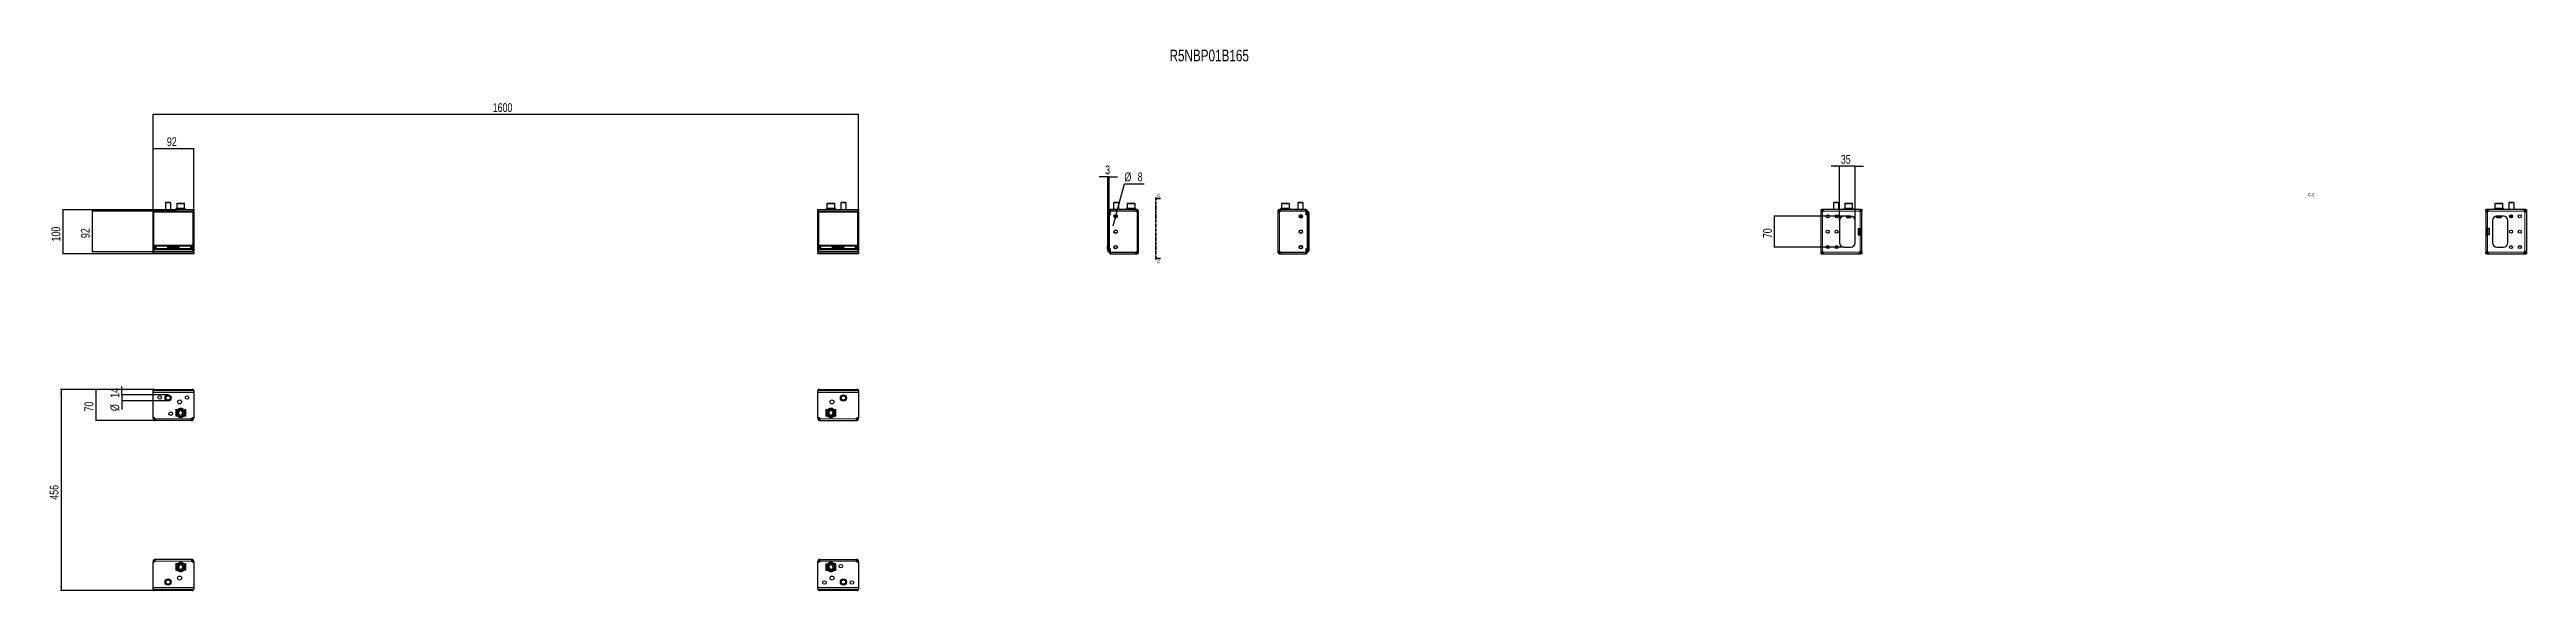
# Model space of a CAD drawing. Header units: millimetres. Extents: x -438 to 5180, y -570 to 658.
import ezdxf

# ---------------------------------------------------------------- set-up
doc = ezdxf.new("R2010")
doc.units = ezdxf.units.MM
doc.linetypes.add('CENTER', pattern=[10.16, 6.35, -1.27, 1.27, -1.27])
doc.layers.add('FORMAT', color=7, linetype='Continuous')
doc.styles.add('SLDTEXTSTYLE0', font='TXT', dxfattribs={"width": 0.75})
doc.dimstyles.new('SLDDIMSTYLE0', dxfattribs={"dimtxt": 20, "dimasz": 10, "dimexe": 0, "dimexo": 0.0625, "dimgap": 5, "dimtad": 2, "dimdec": 1, "dimrnd": 1e-09, "dimzin": 12, "dimdsep": 46, "dimtxsty": 'SLDTEXTSTYLE0', "dimsah": 1, "dimcen": 0.09, "dimadec": 0, "dimazin": 3, "dimtfac": 1, "dimtofl": 0, "dimtmove": 0, "dimatfit": 3, "dimfxl": 0, "dimfrac": 2, "dimtolj": 1, "dimtzin": 12, "dimarcsym": 0})
doc.dimstyles.new('SLDDIMSTYLE1', dxfattribs={"dimtxt": 20, "dimasz": 10, "dimexe": 0, "dimexo": 0.0625, "dimgap": 5, "dimtad": 2, "dimdec": 1, "dimrnd": 1e-09, "dimzin": 12, "dimdsep": 46, "dimtxsty": 'SLDTEXTSTYLE0', "dimsah": 1, "dimcen": 0.09, "dimadec": 0, "dimazin": 3, "dimtfac": 1, "dimtmove": 0, "dimatfit": 0, "dimfxl": 0, "dimfrac": 2, "dimtolj": 1, "dimtzin": 12, "dimarcsym": 0})
doc.dimstyles.new('SLDDIMSTYLE2', dxfattribs={"dimtxt": 20, "dimasz": 10, "dimexe": 0, "dimexo": 0.0625, "dimgap": 5, "dimtad": 0, "dimtih": 1, "dimtoh": 1, "dimdec": 1, "dimrnd": 1e-09, "dimzin": 12, "dimdsep": 46, "dimtxsty": 'SLDTEXTSTYLE0', "dimsah": 1, "dimcen": 0, "dimadec": 0, "dimazin": 3, "dimtfac": 1, "dimtmove": 0, "dimatfit": 3, "dimfxl": 0, "dimfrac": 2, "dimtolj": 1, "dimtzin": 12, "dimarcsym": 0})

msp = doc.modelspace()

# ---------------------------------------------------------------- texts
at = {"color": 7, "linetype": 'Continuous', "char_height": 7, "attachment_point": 1, "style": 'SLDTEXTSTYLE0'}
for insert in [(2074.37, 330.97), (2074.37, 180.28)]:
    msp.add_mtext('C', dxfattribs=dict(at, insert=insert))
at = {"layer": 'FORMAT', "style": 'SLDTEXTSTYLE0'}
for s, insert, char_height, attachment_point in [('R5NBP01B165', (2102.27, 658.1), 26.4583, 1), ('C-C', (4692.43, 332.45), 7, 2)]:
    msp.add_mtext(s, dxfattribs=dict(at, insert=insert, char_height=char_height, attachment_point=attachment_point))

# ---------------------------------------------------------------- blocks, each defined once
blk = doc.blocks.new('_D')
at = {"layer": 'FORMAT'}
for p, q in [((-203.4, 288.9), (-203.4, 434.4)), ((-111.4, 433.4), (-203.4, 433.4)), ((-111.4, 288.9), (-111.4, 434.4))]:
    blk.add_line(p, q, dxfattribs=at)
for points in [[(-203.4, 433.4), (-193.4, 431.9), (-193.4, 435)], [(-111.4, 433.4), (-121.4, 435), (-121.4, 431.9)]]:
    blk.add_solid(points, dxfattribs=at)
at = {"layer": 'FORMAT', "insert": (-172.2, 459.2), "char_height": 20, "attachment_point": 1, "style": 'SLDTEXTSTYLE0'}
blk.add_mtext('92', dxfattribs=at)
blk = doc.blocks.new('_D_1')
at = {"layer": 'FORMAT'}
for p, q in [((-203.4, 294.9), (-409.1, 294.9)), ((-408.1, 294.9), (-408.1, 194.9)), ((-203.4, 194.9), (-409.1, 194.9))]:
    blk.add_line(p, q, dxfattribs=at)
for points in [[(-408.1, 294.9), (-409.6, 284.9), (-406.6, 284.9)], [(-408.1, 194.9), (-406.6, 204.9), (-409.6, 204.9)]]:
    blk.add_solid(points, dxfattribs=at)
at = {"layer": 'FORMAT', "insert": (-433.9, 222.8), "char_height": 20, "attachment_point": 1, "rotation": 90, "style": 'SLDTEXTSTYLE0'}
blk.add_mtext('100', dxfattribs=at)
blk = doc.blocks.new('_D_2')
at = {"layer": 'FORMAT'}
for p, q in [((-149.9, 291.2), (-342.4, 291.2)), ((-341.4, 291.2), (-341.4, 199.2)), ((-149.9, 199.2), (-342.4, 199.2))]:
    blk.add_line(p, q, dxfattribs=at)
for points in [[(-341.4, 291.2), (-343, 281.2), (-339.9, 281.2)], [(-341.4, 199.2), (-339.9, 209.2), (-343, 209.2)]]:
    blk.add_solid(points, dxfattribs=at)
at = {"layer": 'FORMAT', "insert": (-367.2, 230.4), "char_height": 20, "attachment_point": 1, "rotation": 90, "style": 'SLDTEXTSTYLE0'}
blk.add_mtext('92', dxfattribs=at)
blk = doc.blocks.new('_D_3')
at = {"layer": 'FORMAT'}
for p, q in [((-203.4, 288.9), (-203.4, 511.9)), ((1396.6, 510.9), (-203.4, 510.9)), ((1396.6, 288.9), (1396.6, 511.9))]:
    blk.add_line(p, q, dxfattribs=at)
for points in [[(-203.4, 510.9), (-193.4, 509.3), (-193.4, 512.4)], [(1396.6, 510.9), (1386.6, 512.4), (1386.6, 509.3)]]:
    blk.add_solid(points, dxfattribs=at)
at = {"layer": 'FORMAT', "insert": (567, 536.6), "char_height": 20, "attachment_point": 1, "style": 'SLDTEXTSTYLE0'}
blk.add_mtext('1600', dxfattribs=at)
blk = doc.blocks.new('_D_4')
at = {"layer": 'FORMAT'}
for p, q in [((1962, 369.4), (1942.8, 369.4)), ((1962, 287.9), (1962, 370.4)), ((1965, 369.4), (1962, 369.4)), ((1965, 282.9), (1965, 370.4)), ((1965, 369.4), (1984.2, 369.4))]:
    blk.add_line(p, q, dxfattribs=at)
for points in [[(1962, 369.4), (1952, 371), (1952, 367.9)], [(1965, 369.4), (1975, 367.9), (1975, 371)]]:
    blk.add_solid(points, dxfattribs=at)
at = {"layer": 'FORMAT', "insert": (1956.1, 395.2), "char_height": 20, "attachment_point": 1, "style": 'SLDTEXTSTYLE0'}
blk.add_mtext('3', dxfattribs=at)
blk = doc.blocks.new('_D_5')
at = {"layer": 'FORMAT'}
for p, q in [((1981, 283.8), (1999.9, 353.4)), ((1999.9, 353.4), (2044.8, 353.4)), ((1979, 276.1), (1981, 283.8)), ((1979, 276.1), (1973.9, 257.5))]:
    blk.add_line(p, q, dxfattribs=at)
for points in [[(1981, 283.8), (1985.1, 293.1), (1982.2, 293.9)], [(1979, 276.1), (1974.9, 266.8), (1977.8, 266)]]:
    blk.add_solid(points, dxfattribs=at)
at = {"layer": 'FORMAT', "char_height": 20, "attachment_point": 1, "style": 'SLDTEXTSTYLE0'}
for s, insert in [('%%c', (1999.9, 379.2)), ('8', (2030, 379.5))]:
    blk.add_mtext(s, dxfattribs=dict(at, insert=insert))
blk = doc.blocks.new('_D_6')
at = {"layer": 'FORMAT'}
for p, q in [((-201.5, -113.3), (-334.4, -113.3)), ((-333.4, -113.3), (-333.4, -183.3)), ((-198.8, -183.3), (-334.4, -183.3))]:
    blk.add_line(p, q, dxfattribs=at)
for points in [[(-333.4, -113.3), (-335, -123.3), (-331.9, -123.3)], [(-333.4, -183.3), (-331.9, -173.3), (-335, -173.3)]]:
    blk.add_solid(points, dxfattribs=at)
at = {"layer": 'FORMAT', "insert": (-359.2, -163.1), "char_height": 20, "attachment_point": 1, "rotation": 90, "style": 'SLDTEXTSTYLE0'}
blk.add_mtext('70', dxfattribs=at)
blk = doc.blocks.new('_D_7')
at = {"layer": 'FORMAT'}
for p, q in [((-201.5, -113.3), (-413.3, -113.3)), ((-412.3, -113.3), (-412.3, -569.3)), ((-201.5, -569.3), (-413.3, -569.3))]:
    blk.add_line(p, q, dxfattribs=at)
for points in [[(-412.3, -113.3), (-413.9, -123.3), (-410.8, -123.3)], [(-412.3, -569.3), (-410.8, -559.3), (-413.9, -559.3)]]:
    blk.add_solid(points, dxfattribs=at)
at = {"layer": 'FORMAT', "insert": (-438.1, -363.5), "char_height": 20, "attachment_point": 1, "rotation": 90, "style": 'SLDTEXTSTYLE0'}
blk.add_mtext('456', dxfattribs=at)
blk = doc.blocks.new('_D_8')
at = {"layer": 'FORMAT'}
for p, q in [((-274.3, -125.3), (-274.3, -106.1)), ((-169.4, -125.3), (-275.3, -125.3)), ((-169.4, -139.3), (-275.3, -139.3)), ((-274.3, -125.3), (-274.3, -139.3)), ((-274.3, -139.3), (-274.3, -158.5))]:
    blk.add_line(p, q, dxfattribs=at)
for points in [[(-274.3, -125.3), (-272.8, -115.3), (-275.8, -115.3)], [(-274.3, -139.3), (-275.8, -149.3), (-272.8, -149.3)]]:
    blk.add_solid(points, dxfattribs=at)
at = {"layer": 'FORMAT', "char_height": 20, "attachment_point": 1, "rotation": 90, "style": 'SLDTEXTSTYLE0'}
for s, insert in [('14', (-300.4, -132)), ('%%c', (-300.1, -162.2))]:
    blk.add_mtext(s, dxfattribs=dict(at, insert=insert))
blk = doc.blocks.new('_D_9')
at = {"layer": 'FORMAT'}
for p, q in [((3622.3, 393.4), (3603.1, 393.4)), ((3622.3, 270), (3622.3, 394.4)), ((3657.3, 393.4), (3622.3, 393.4)), ((3657.3, 270), (3657.3, 394.4)), ((3657.3, 393.4), (3676.5, 393.4))]:
    blk.add_line(p, q, dxfattribs=at)
for points in [[(3622.3, 393.4), (3612.3, 395), (3612.3, 391.9)], [(3657.3, 393.4), (3667.3, 391.9), (3667.3, 395)]]:
    blk.add_solid(points, dxfattribs=at)
at = {"layer": 'FORMAT', "insert": (3625, 419.2), "char_height": 20, "attachment_point": 1, "style": 'SLDTEXTSTYLE0'}
blk.add_mtext('35', dxfattribs=at)
blk = doc.blocks.new('_D_10')
at = {"layer": 'FORMAT'}
for p, q in [((3632.3, 279.9), (3473.3, 279.9)), ((3474.3, 209.9), (3474.3, 279.9)), ((3632.3, 209.9), (3473.3, 209.9))]:
    blk.add_line(p, q, dxfattribs=at)
for points in [[(3474.3, 279.9), (3472.8, 269.9), (3475.8, 269.9)], [(3474.3, 209.9), (3475.8, 219.9), (3472.8, 219.9)]]:
    blk.add_solid(points, dxfattribs=at)
at = {"layer": 'FORMAT', "insert": (3448.5, 230.2), "char_height": 20, "attachment_point": 1, "rotation": 90, "style": 'SLDTEXTSTYLE0'}
blk.add_mtext('70', dxfattribs=at)

# ---------------------------------------------------------------- dimensions: what is measured, and where the dimension line sits
at = {"layer": 'FORMAT'}
for base, p1, p2, angle, picture, middle in [((-203.42, 510.86), (1396.58, 288.92), (-203.42, 288.92), 0, '_D_3', (596.58, 510.86)), ((-203.42, 433.45), (-111.42, 288.92), (-203.42, 288.92), 0, '_D', (-157.42, 433.45)), ((-408.1, 194.95), (-203.42, 294.95), (-203.42, 194.95), 90, '_D_1', (-408.1, 244.95)), ((-341.43, 199.2), (-149.92, 291.2), (-149.92, 199.2), 90, '_D_2', (-341.43, 245.2)), ((3474.31, 279.95), (3632.31, 209.95), (3632.31, 279.95), 90, '_D_10', (3474.31, 244.95)), ((-412.31, -569.3), (-201.52, -113.3), (-201.52, -569.3), 90, '_D_7', (-412.31, -341.3)), ((-333.43, -183.3), (-201.52, -113.3), (-198.83, -183.3), 90, '_D_6', (-333.43, -148.3))]:
    dim = msp.add_linear_dim(base=base, p1=p1, p2=p2, angle=angle, dimstyle='SLDDIMSTYLE0', dxfattribs=at)
    dim.commit()
    dim.dimension.update_dxf_attribs({"geometry": picture, "text_midpoint": middle, "dimtype": 160})
for base, p1, p2, picture, middle in [((1962.01, 369.45), (1965.01, 282.85), (1962.01, 287.85), '_D_4', (1963.51, 369.45)), ((3622.31, 393.45), (3657.31, 269.95), (3622.31, 269.95), '_D_9', (3639.81, 393.45))]:
    dim = msp.add_linear_dim(base=base, p1=p1, p2=p2, dimstyle='SLDDIMSTYLE1', dxfattribs=at)
    dim.commit()
    dim.dimension.update_dxf_attribs({"geometry": picture, "text_midpoint": middle, "dimtype": 160})
dim = msp.add_diameter_dim_2p(p1=(1981.05, 283.81), p2=(1978.96, 276.09), dimstyle='SLDDIMSTYLE2', dxfattribs=at)
dim.commit()
dim.dimension.update_dxf_attribs({"geometry": '_D_5', "text_midpoint": (2022.32, 369.45), "dimtype": 163})
dim = msp.add_linear_dim(base=(-274.31, -139.3), p1=(-169.42, -125.3), p2=(-169.42, -139.3), angle=90, text='%%c<>', dimstyle='SLDDIMSTYLE1', dxfattribs=at)
dim.commit()
dim.dimension.update_dxf_attribs({"geometry": '_D_8', "text_midpoint": (-274.31, -132.3), "dimtype": 160})

# ---------------------------------------------------------------- linework, layer by layer
at = {"color": 7, "linetype": 'Continuous', "lineweight": 25}
for p, q in [((-203.42, 291.45), (-203.42, 294.95)), ((-203.42, 294.95), (-111.42, 294.95)), ((-203.42, 291.45), (-203.42, 288.92)), ((-203.42, 288.3), (-203.42, 288.92)), ((-203.42, 202.1), (-203.42, 288.3)), ((-201.15, 291.2), (-200.52, 291.2)), ((-200.52, 291.2), (-164.92, 291.2)), ((-174.35, 311.45), (-175.42, 310.37)), ((-175.42, 310.37), (-175.42, 294.95)), ((-163.42, 310.37), (-175.42, 310.37)), ((-164.5, 311.45), (-174.35, 311.45)), ((-164.92, 291.2), (-164.92, 291.06)), ((-163.42, 310.37), (-164.5, 311.45)), ((-164.42, 290.93), (-150.42, 290.93)), ((-163.42, 294.95), (-163.42, 310.37)), ((-151.17, 297.45), (-151.17, 296.45)), ((-151.17, 297.45), (-151.17, 297.2)), ((-150.37, 297.45), (-151.17, 297.45)), ((-151.17, 297.45), (-151.17, 297.45)), ((-151.17, 296.45), (-151.17, 296.7)), ((-150.37, 296.45), (-151.17, 296.45)), ((-151.17, 296.45), (-151.17, 296.45)), ((-150.37, 297.45), (-150.27, 297.45)), ((-150.37, 296.45), (-150.27, 296.45)), ((-150.27, 297.45), (-150.27, 297.2)), ((-148.13, 297.45), (-150.27, 297.45)), ((-150.27, 296.45), (-150.27, 296.7)), ((-148.13, 296.45), (-150.27, 296.45)), ((-149.92, 308.45), (-149.92, 297.45)), ((-149.92, 291.06), (-149.92, 291.2)), ((-149.92, 291.2), (-114.32, 291.2)), ((-148.92, 309.45), (-140.5, 309.45)), ((-148.13, 297.45), (-147.95, 297.45)), ((-148.13, 296.45), (-147.95, 296.45)), ((-147.95, 297.45), (-147.95, 297.2)), ((-144.8, 297.45), (-147.95, 297.45)), ((-147.95, 296.45), (-147.95, 296.7)), ((-144.8, 296.45), (-147.95, 296.45)), ((-146.92, 296.45), (-146.92, 294.95)), ((-144.8, 297.45), (-144.56, 297.45)), ((-144.8, 296.45), (-144.56, 296.45)), ((-144.56, 297.45), (-144.56, 297.2)), ((-140.87, 297.45), (-144.56, 297.45)), ((-144.56, 296.45), (-144.56, 296.7)), ((-140.87, 296.45), (-144.56, 296.45)), ((-140.87, 297.45), (-140.78, 297.45)), ((-140.87, 296.45), (-140.69, 296.45)), ((-140.69, 296.45), (-140.62, 296.45)), ((-140.66, 297.45), (-140.62, 297.45)), ((-140.62, 297.45), (-140.62, 297.2)), ((-136.95, 297.45), (-140.62, 297.45)), ((-140.62, 296.45), (-140.62, 296.7)), ((-136.95, 296.45), (-140.62, 296.45)), ((-140.5, 309.45), (-132.92, 309.45)), ((-136.95, 297.45), (-136.72, 297.45)), ((-136.95, 296.45), (-136.72, 296.45)), ((-136.72, 297.45), (-136.72, 297.2)), ((-133.64, 297.45), (-136.72, 297.45)), ((-136.72, 296.45), (-136.72, 296.7)), ((-133.64, 296.45), (-136.72, 296.45)), ((-134.92, 294.95), (-134.92, 296.45)), ((-133.64, 297.45), (-133.46, 297.45)), ((-133.64, 296.45), (-133.46, 296.45)), ((-133.46, 297.45), (-133.46, 297.2)), ((-131.43, 297.45), (-133.46, 297.45)), ((-133.46, 296.45), (-133.46, 296.7)), ((-131.43, 296.45), (-133.46, 296.45)), ((-131.92, 297.45), (-131.92, 308.45)), ((-131.43, 297.45), (-131.34, 297.45)), ((-131.43, 296.45), (-131.34, 296.45)), ((-131.34, 297.45), (-131.34, 297.2)), ((-130.67, 297.45), (-131.34, 297.45)), ((-131.34, 296.45), (-131.34, 296.7)), ((-130.67, 296.45), (-131.34, 296.45)), ((-130.67, 296.45), (-130.67, 297.45)), ((-114.32, 291.2), (-113.7, 291.2)), ((-111.42, 294.95), (-111.42, 291.45)), ((-111.42, 288.92), (-111.42, 291.45)), ((-111.42, 288.92), (-111.42, 288.3)), ((-111.42, 288.3), (-111.42, 202.1)), ((1304.58, 291.45), (1304.58, 294.95)), ((1304.58, 294.95), (1396.58, 294.95)), ((1304.58, 291.45), (1304.58, 288.92)), ((1304.58, 288.3), (1304.58, 288.92)), ((1304.58, 202.1), (1304.58, 288.3)), ((1306.85, 291.2), (1307.48, 291.2)), ((1307.48, 291.2), (1343.08, 291.2)), ((1323.83, 297.45), (1323.83, 296.45)), ((1323.83, 297.45), (1323.83, 297.2)), ((1324.65, 297.45), (1323.83, 297.45)), ((1323.83, 297.45), (1323.83, 297.45)), ((1323.83, 296.45), (1323.83, 296.7)), ((1324.65, 296.45), (1323.83, 296.45)), ((1323.83, 296.45), (1323.83, 296.45)), ((1324.65, 297.45), (1324.75, 297.45)), ((1324.65, 296.45), (1324.75, 296.45)), ((1324.75, 297.45), (1324.75, 297.2)), ((1326.9, 297.45), (1324.75, 297.45)), ((1324.75, 296.45), (1324.75, 296.7)), ((1326.9, 296.45), (1324.75, 296.45)), ((1325.08, 308.45), (1325.08, 297.45)), ((1326.08, 309.45), (1334.52, 309.45)), ((1326.9, 297.45), (1327.08, 297.45)), ((1326.9, 296.45), (1327.08, 296.45)), ((1327.08, 297.45), (1327.08, 297.2)), ((1330.25, 297.45), (1327.08, 297.45)), ((1327.08, 296.45), (1327.08, 296.7)), ((1330.25, 296.45), (1327.08, 296.45)), ((1328.08, 296.45), (1328.08, 294.95)), ((1330.25, 297.45), (1330.48, 297.45)), ((1330.25, 296.45), (1330.48, 296.45)), ((1330.48, 297.45), (1330.48, 297.2)), ((1334.18, 297.45), (1330.48, 297.45)), ((1330.48, 296.45), (1330.48, 296.7)), ((1334.18, 296.45), (1330.48, 296.45)), ((1334.18, 297.45), (1334.26, 297.45)), ((1334.18, 296.45), (1334.34, 296.45)), ((1334.34, 296.45), (1334.43, 296.45)), ((1334.38, 297.45), (1334.43, 297.45)), ((1334.43, 297.45), (1334.43, 297.2)), ((1338.09, 297.45), (1334.43, 297.45)), ((1334.43, 296.45), (1334.43, 296.7)), ((1338.09, 296.45), (1334.43, 296.45)), ((1334.52, 309.45), (1342.08, 309.45)), ((1338.09, 297.45), (1338.32, 297.45)), ((1338.09, 296.45), (1338.32, 296.45)), ((1338.32, 297.45), (1338.32, 297.2)), ((1341.4, 297.45), (1338.32, 297.45)), ((1338.32, 296.45), (1338.32, 296.7)), ((1341.4, 296.45), (1338.32, 296.45)), ((1340.08, 294.95), (1340.08, 296.45)), ((1341.4, 297.45), (1341.57, 297.45)), ((1341.4, 296.45), (1341.57, 296.45)), ((1341.57, 297.45), (1341.57, 297.2)), ((1343.59, 297.45), (1341.57, 297.45)), ((1341.57, 296.45), (1341.57, 296.7)), ((1343.59, 296.45), (1341.57, 296.45)), ((1343.08, 297.45), (1343.08, 308.45)), ((1343.08, 291.2), (1343.08, 291.06)), ((1343.58, 290.93), (1357.58, 290.93)), ((1343.59, 297.45), (1343.68, 297.45)), ((1343.59, 296.45), (1343.68, 296.45)), ((1343.68, 297.45), (1343.68, 297.2)), ((1344.33, 297.45), (1343.68, 297.45)), ((1343.68, 296.45), (1343.68, 296.7)), ((1344.33, 296.45), (1343.68, 296.45)), ((1344.33, 296.45), (1344.33, 297.45)), ((1357.65, 311.45), (1356.58, 310.37)), ((1356.58, 310.37), (1356.58, 294.95)), ((1368.58, 310.37), (1356.58, 310.37)), ((1367.5, 311.45), (1357.65, 311.45)), ((1358.08, 291.06), (1358.08, 291.2)), ((1358.08, 291.2), (1393.68, 291.2)), ((1368.58, 310.37), (1367.5, 311.45)), ((1368.58, 294.95), (1368.58, 310.37)), ((1393.68, 291.2), (1394.3, 291.2)), ((1396.58, 294.95), (1396.58, 291.45)), ((1396.58, 288.92), (1396.58, 291.45)), ((1396.58, 288.92), (1396.58, 288.3)), ((1396.58, 288.3), (1396.58, 202.1)), ((1962.01, 289.3), (1962.01, 287.85)), ((1962.01, 213.4), (1962.01, 287.85)), ((1963.12, 290.74), (1964.81, 291.2)), ((1964.81, 291.2), (1965.01, 291.2)), ((1964.81, 288.3), (1964.81, 202.1)), ((1965.01, 283.5), (1965.01, 291.45)), ((1965.01, 288.92), (1965.01, 201.47)), ((1965.01, 283.5), (1967.51, 283.5)), ((1965.01, 207.05), (1965.01, 282.85)), ((1967.61, 282.85), (1965.01, 282.85)), ((1967.51, 283.5), (1967.51, 291.45)), ((1967.61, 284.43), (1967.51, 284.21)), ((1967.61, 289.85), (1967.61, 282.85)), ((2025.1, 294.95), (1968.51, 294.95)), ((1968.51, 292.45), (2025.1, 292.45)), ((1970.11, 292.35), (2025.08, 292.35)), ((1970.76, 292.45), (1970.76, 292.35)), ((1971.05, 292.45), (1971.05, 292.35)), ((1972.73, 292.45), (1972.73, 292.35)), ((1976.08, 311.45), (1975.01, 310.37)), ((1975.01, 310.37), (1975.01, 294.95)), ((1987.01, 310.37), (1975.01, 310.37)), ((1975.68, 292.45), (1975.68, 292.35)), ((1985.93, 311.45), (1976.08, 311.45)), ((1979.44, 292.45), (1979.44, 292.35)), ((1983.43, 292.45), (1983.43, 292.35)), ((1987.01, 310.37), (1985.93, 311.45)), ((1987.01, 294.95), (1987.01, 310.37)), ((1987.06, 292.45), (1987.06, 292.35)), ((1989.76, 292.45), (1989.76, 292.35)), ((1991.13, 292.45), (1991.13, 292.35)), ((1991.26, 292.35), (1991.26, 292.45)), ((2004.76, 297.45), (2004.76, 296.45)), ((2004.76, 297.45), (2004.76, 297.2)), ((2005.59, 297.45), (2004.76, 297.45)), ((2004.76, 297.45), (2004.76, 297.45)), ((2004.76, 296.45), (2004.76, 296.7)), ((2005.59, 296.45), (2004.76, 296.45)), ((2004.76, 296.45), (2004.76, 296.45)), ((2005.59, 297.45), (2005.69, 297.45)), ((2005.59, 296.45), (2005.69, 296.45)), ((2005.69, 297.45), (2005.69, 297.2)), ((2007.86, 297.45), (2005.69, 297.45)), ((2005.69, 296.45), (2005.69, 296.7)), ((2007.86, 296.45), (2005.69, 296.45)), ((2006.01, 308.45), (2006.01, 297.45)), ((2007.01, 309.45), (2023.01, 309.45)), ((2007.86, 297.45), (2008.04, 297.45)), ((2007.86, 296.45), (2008.04, 296.45)), ((2008.04, 297.45), (2008.04, 297.2)), ((2011.21, 297.45), (2008.04, 297.45)), ((2008.04, 296.45), (2008.04, 296.7)), ((2011.21, 296.45), (2008.04, 296.45)), ((2009.01, 296.45), (2009.01, 294.95)), ((2011.21, 297.45), (2011.45, 297.45)), ((2011.21, 296.45), (2011.45, 296.45)), ((2011.45, 297.45), (2011.45, 297.2)), ((2015.15, 297.45), (2011.45, 297.45)), ((2011.45, 296.45), (2011.45, 296.7)), ((2015.15, 296.45), (2011.45, 296.45)), ((2015.14, 297.45), (2015.4, 297.45)), ((2015.15, 297.45), (2015.22, 297.45)), ((2015.15, 296.45), (2015.3, 296.45)), ((2015.3, 296.45), (2015.4, 296.45)), ((2015.35, 297.45), (2015.4, 297.45)), ((2015.4, 297.45), (2015.4, 297.2)), ((2019.06, 297.45), (2015.4, 297.45)), ((2015.4, 296.45), (2015.4, 296.7)), ((2019.06, 296.45), (2015.4, 296.45)), ((2019.06, 297.45), (2019.29, 297.45)), ((2019.06, 296.45), (2019.29, 296.45)), ((2019.29, 297.45), (2019.29, 297.2)), ((2022.35, 297.45), (2019.29, 297.45)), ((2019.29, 296.45), (2019.29, 296.7)), ((2022.35, 296.45), (2019.29, 296.45)), ((2021.01, 294.95), (2021.01, 296.45)), ((2022.35, 297.45), (2022.52, 297.45)), ((2022.35, 296.45), (2022.52, 296.45)), ((2022.52, 297.45), (2022.52, 297.2)), ((2024.53, 297.45), (2022.52, 297.45)), ((2022.52, 296.45), (2022.52, 296.7)), ((2024.53, 296.45), (2022.52, 296.45)), ((2024.01, 297.45), (2024.01, 308.45)), ((2024.53, 297.45), (2024.62, 297.45)), ((2024.53, 296.45), (2024.62, 296.45)), ((2024.62, 297.45), (2024.62, 297.2)), ((2025.25, 297.45), (2024.62, 297.45)), ((2024.62, 296.45), (2024.62, 296.7)), ((2025.25, 296.45), (2024.62, 296.45)), ((2025.1, 294.95), (2026.1, 294.95)), ((2026.1, 292.45), (2025.1, 292.45)), ((2025.26, 296.45), (2025.26, 297.45)), ((2026.1, 292.45), (2026.1, 294.95)), ((2028.51, 294.95), (2026.1, 294.95)), ((2028.51, 292.45), (2026.1, 292.45)), ((2028.51, 294.95), (2028.51, 292.45)), ((2032.01, 291.45), (2029.51, 291.45)), ((2029.51, 290.23), (2029.51, 291.45)), ((2032.01, 290.23), (2029.51, 290.23)), ((2032.01, 290.23), (2032.01, 291.45)), ((2032.01, 199.67), (2032.01, 290.23)), ((2350.51, 291.45), (2348.01, 291.45)), ((2348.01, 291.45), (2348.01, 290.23)), ((2348.01, 290.23), (2348.01, 199.67)), ((2350.51, 290.23), (2348.01, 290.23)), ((2350.51, 291.45), (2350.51, 290.23)), ((2351.51, 292.45), (2351.51, 294.95)), ((2353.91, 294.95), (2351.51, 294.95)), ((2353.91, 292.45), (2351.51, 292.45)), ((2353.91, 294.95), (2353.91, 292.45)), ((2353.91, 294.95), (2354.91, 294.95)), ((2354.91, 292.45), (2353.91, 292.45)), ((2354.76, 297.45), (2354.76, 296.45)), ((2354.76, 297.45), (2354.76, 297.2)), ((2355.56, 297.45), (2354.76, 297.45)), ((2354.76, 297.45), (2354.76, 297.45)), ((2354.76, 296.45), (2354.76, 296.7)), ((2355.56, 296.45), (2354.76, 296.45)), ((2354.76, 296.45), (2354.76, 296.45)), ((2411.51, 294.95), (2354.91, 294.95)), ((2354.91, 292.45), (2411.51, 292.45)), ((2354.93, 292.35), (2409.91, 292.35)), ((2355.56, 297.45), (2355.65, 297.45)), ((2355.56, 296.45), (2355.65, 296.45)), ((2355.65, 297.45), (2355.65, 297.2)), ((2357.79, 297.45), (2355.65, 297.45)), ((2355.65, 296.45), (2355.65, 296.7)), ((2357.79, 296.45), (2355.65, 296.45)), ((2356.01, 308.45), (2356.01, 297.45)), ((2357.01, 309.45), (2373.01, 309.45)), ((2357.79, 297.45), (2357.97, 297.45)), ((2357.79, 296.45), (2357.97, 296.45)), ((2357.97, 297.45), (2357.97, 297.2)), ((2361.13, 297.45), (2357.97, 297.45)), ((2357.97, 296.45), (2357.97, 296.7)), ((2361.13, 296.45), (2357.97, 296.45)), ((2359.01, 296.45), (2359.01, 294.95)), ((2361.13, 297.45), (2361.36, 297.45)), ((2361.13, 296.45), (2361.36, 296.45)), ((2361.36, 297.45), (2361.36, 297.2)), ((2365.06, 297.45), (2361.36, 297.45)), ((2361.36, 296.45), (2361.36, 296.7)), ((2365.06, 296.45), (2361.36, 296.45)), ((2365.06, 297.45), (2365.14, 297.45)), ((2365.06, 296.45), (2365.23, 296.45)), ((2365.23, 296.45), (2365.31, 296.45)), ((2365.27, 297.45), (2365.31, 297.45)), ((2365.31, 297.45), (2365.31, 297.2)), ((2368.98, 297.45), (2365.31, 297.45)), ((2365.31, 296.45), (2365.31, 296.7)), ((2368.98, 296.45), (2365.31, 296.45)), ((2368.98, 297.45), (2369.2, 297.45)), ((2368.98, 296.45), (2369.2, 296.45)), ((2369.2, 297.45), (2369.2, 297.2)), ((2372.29, 297.45), (2369.2, 297.45)), ((2369.2, 296.45), (2369.2, 296.7)), ((2372.29, 296.45), (2369.2, 296.45)), ((2371.01, 294.95), (2371.01, 296.45)), ((2372.29, 297.45), (2372.46, 297.45)), ((2372.29, 296.45), (2372.46, 296.45)), ((2372.46, 297.45), (2372.46, 297.2)), ((2374.49, 297.45), (2372.46, 297.45)), ((2372.46, 296.45), (2372.46, 296.7)), ((2374.49, 296.45), (2372.46, 296.45)), ((2374.01, 297.45), (2374.01, 308.45)), ((2374.49, 297.45), (2374.59, 297.45)), ((2374.49, 296.45), (2374.59, 296.45)), ((2374.59, 297.45), (2374.59, 297.2)), ((2375.26, 297.45), (2374.59, 297.45)), ((2374.59, 296.45), (2374.59, 296.7)), ((2375.26, 296.45), (2374.59, 296.45)), ((2375.26, 296.45), (2375.26, 297.45)), ((2388.76, 292.45), (2388.76, 292.35)), ((2389.05, 292.45), (2389.05, 292.35)), ((2390.73, 292.45), (2390.73, 292.35)), ((2394.08, 311.45), (2393.01, 310.37)), ((2393.01, 310.37), (2393.01, 294.95)), ((2405.01, 310.37), (2393.01, 310.37)), ((2393.68, 292.45), (2393.68, 292.35)), ((2403.93, 311.45), (2394.08, 311.45)), ((2397.44, 292.45), (2397.44, 292.35)), ((2401.43, 292.45), (2401.43, 292.35)), ((2405.01, 310.37), (2403.93, 311.45)), ((2405.01, 294.95), (2405.01, 310.37)), ((2405.06, 292.45), (2405.06, 292.35)), ((2407.76, 292.45), (2407.76, 292.35)), ((2409.13, 292.45), (2409.13, 292.35)), ((2409.26, 292.35), (2409.26, 292.45)), ((2412.41, 282.85), (2412.41, 289.85)), ((2412.41, 284.43), (2412.51, 284.21)), ((2415.01, 282.85), (2412.41, 282.85)), ((2412.51, 291.45), (2412.51, 283.5)), ((2415.01, 283.5), (2412.51, 283.5)), ((2415.01, 291.45), (2415.01, 283.5)), ((2415.01, 291.2), (2415.21, 291.2)), ((2415.01, 201.47), (2415.01, 288.92)), ((2415.01, 282.85), (2415.01, 207.05)), ((2415.21, 291.2), (2416.89, 290.74)), ((2415.21, 202.1), (2415.21, 288.3)), ((2418.01, 287.85), (2418.01, 289.3)), ((2418.01, 287.85), (2418.01, 213.4)), ((3580.31, 292.45), (3580.31, 294.95)), ((3580.31, 294.95), (3581.42, 294.95)), ((3581.42, 292.45), (3580.31, 292.45)), ((3580.31, 292.45), (3580.31, 292.35)), ((3580.31, 292.35), (3582.81, 292.35)), ((3580.31, 291.74), (3580.31, 292.35)), ((3580.31, 291.74), (3580.31, 289.67)), ((3580.31, 200.22), (3580.31, 289.67)), ((3580.31, 289.67), (3581.41, 289.67)), ((3585.15, 294.95), (3581.42, 294.95)), ((3585.15, 292.45), (3581.42, 292.45)), ((3582.81, 292.35), (3582.81, 291.74)), ((3582.81, 291.74), (3582.81, 289.92)), ((3667.48, 294.95), (3585.15, 294.95)), ((3585.15, 294.95), (3585.15, 292.73)), ((3609.39, 311.45), (3608.31, 310.37)), ((3608.31, 310.37), (3608.31, 294.95)), ((3620.31, 310.37), (3608.31, 310.37)), ((3619.24, 311.45), (3609.39, 311.45)), ((3620.31, 310.37), (3619.24, 311.45)), ((3620.31, 294.95), (3620.31, 310.37)), ((3632.56, 297.45), (3632.56, 296.45)), ((3632.56, 297.45), (3632.57, 297.45)), ((3632.56, 296.45), (3632.57, 296.45)), ((3632.57, 297.45), (3632.57, 297.2)), ((3633.4, 297.45), (3632.57, 297.45)), ((3632.57, 296.45), (3632.57, 296.7)), ((3633.4, 296.45), (3632.57, 296.45)), ((3633.4, 297.45), (3633.5, 297.45)), ((3633.4, 296.45), (3633.5, 296.45)), ((3633.5, 297.45), (3633.5, 297.2)), ((3635.67, 297.45), (3633.5, 297.45)), ((3633.5, 296.45), (3633.5, 296.7)), ((3635.67, 296.45), (3633.5, 296.45)), ((3633.81, 308.45), (3633.81, 297.45)), ((3634.81, 309.45), (3643.2, 309.45)), ((3635.67, 297.45), (3635.85, 297.45)), ((3635.67, 296.45), (3635.85, 296.45)), ((3635.85, 297.45), (3635.85, 297.2)), ((3639.02, 297.45), (3635.85, 297.45)), ((3635.85, 296.45), (3635.85, 296.7)), ((3639.02, 296.45), (3635.85, 296.45)), ((3636.81, 296.45), (3636.81, 294.95)), ((3639.02, 297.45), (3639.25, 297.45)), ((3639.02, 296.45), (3639.25, 296.45)), ((3639.25, 297.45), (3639.25, 297.2)), ((3642.95, 297.45), (3639.25, 297.45)), ((3639.25, 296.45), (3639.25, 296.7)), ((3642.95, 296.45), (3639.25, 296.45)), ((3642.95, 297.45), (3643.25, 297.45)), ((3642.95, 297.45), (3643.03, 297.45)), ((3642.95, 296.45), (3643.11, 296.45)), ((3643.11, 296.45), (3643.2, 296.45)), ((3643.16, 297.45), (3643.2, 297.45)), ((3643.2, 309.45), (3650.81, 309.45)), ((3643.2, 297.45), (3643.2, 297.2)), ((3646.87, 297.45), (3643.2, 297.45)), ((3643.2, 296.45), (3643.2, 296.7)), ((3646.87, 296.45), (3643.2, 296.45)), ((3646.87, 297.45), (3647.09, 297.45)), ((3646.87, 296.45), (3647.09, 296.45)), ((3647.09, 297.45), (3647.09, 297.2)), ((3650.16, 297.45), (3647.09, 297.45)), ((3647.09, 296.45), (3647.09, 296.7)), ((3650.16, 296.45), (3647.09, 296.45)), ((3648.81, 294.95), (3648.81, 296.45)), ((3650.16, 297.45), (3650.33, 297.45)), ((3650.16, 296.45), (3650.33, 296.45)), ((3650.33, 297.45), (3650.33, 297.2)), ((3652.34, 297.45), (3650.33, 297.45)), ((3650.33, 296.45), (3650.33, 296.7)), ((3652.34, 296.45), (3650.33, 296.45)), ((3651.81, 297.45), (3651.81, 308.45)), ((3652.34, 297.45), (3652.43, 297.45)), ((3652.34, 296.45), (3652.43, 296.45)), ((3652.43, 297.45), (3652.43, 297.2)), ((3653.06, 297.45), (3652.43, 297.45)), ((3652.43, 296.45), (3652.43, 296.7)), ((3653.06, 296.45), (3652.43, 296.45)), ((3653.06, 296.45), (3653.06, 297.45)), ((3667.48, 294.95), (3667.48, 292.45)), ((3671.2, 294.95), (3667.48, 294.95)), ((3671.2, 292.45), (3667.48, 292.45)), ((3669.81, 292.35), (3672.31, 292.35)), ((3669.81, 291.74), (3669.81, 292.35)), ((3669.81, 289.9), (3669.81, 291.74)), ((3671.2, 294.95), (3672.31, 294.95)), ((3672.31, 292.45), (3671.2, 292.45)), ((3672.31, 294.95), (3672.31, 292.45)), ((3672.31, 292.35), (3672.31, 292.45)), ((3672.31, 292.35), (3672.31, 291.74)), ((3672.31, 289.67), (3672.31, 291.74)), ((3672.31, 251.95), (3672.31, 289.67)), ((5088.31, 292.45), (5088.31, 294.95)), ((5088.31, 294.95), (5089.42, 294.95)), ((5089.42, 292.45), (5088.31, 292.45)), ((5088.31, 292.45), (5088.31, 292.35)), ((5088.31, 292.35), (5090.81, 292.35)), ((5088.31, 291.74), (5088.31, 292.35)), ((5088.31, 291.74), (5088.31, 289.67)), ((5088.31, 289.67), (5089.41, 289.67)), ((5088.31, 289.67), (5088.31, 251.95)), ((5093.15, 294.95), (5089.42, 294.95)), ((5093.15, 292.45), (5089.42, 292.45)), ((5090.81, 292.35), (5090.81, 291.74)), ((5090.81, 291.74), (5090.81, 289.92)), ((5093.15, 294.95), (5093.15, 292.73)), ((5175.48, 294.95), (5093.15, 294.95)), ((5107.56, 297.45), (5107.56, 296.45)), ((5107.56, 297.45), (5107.57, 297.45)), ((5107.56, 296.45), (5107.57, 296.45)), ((5107.57, 297.45), (5107.57, 297.2)), ((5108.4, 297.45), (5107.57, 297.45)), ((5107.57, 296.45), (5107.57, 296.7)), ((5108.4, 296.45), (5107.57, 296.45)), ((5108.4, 297.45), (5108.5, 297.45)), ((5108.4, 296.45), (5108.5, 296.45)), ((5108.5, 297.45), (5108.5, 297.2)), ((5110.67, 297.45), (5108.5, 297.45)), ((5108.5, 296.45), (5108.5, 296.7)), ((5110.67, 296.45), (5108.5, 296.45)), ((5108.81, 308.45), (5108.81, 297.45)), ((5109.81, 309.45), (5118.15, 309.45)), ((5110.67, 297.45), (5110.85, 297.45)), ((5110.67, 296.45), (5110.85, 296.45)), ((5110.85, 297.45), (5110.85, 297.2)), ((5114.03, 297.45), (5110.85, 297.45)), ((5110.85, 296.45), (5110.85, 296.7)), ((5114.03, 296.45), (5110.85, 296.45)), ((5111.81, 296.45), (5111.81, 294.95)), ((5114.03, 297.45), (5114.26, 297.45)), ((5114.03, 296.45), (5114.26, 296.45)), ((5114.26, 297.45), (5114.26, 297.2)), ((5117.96, 297.45), (5114.26, 297.45)), ((5114.26, 296.45), (5114.26, 296.7)), ((5117.96, 296.45), (5114.26, 296.45)), ((5117.96, 297.45), (5118.2, 297.45)), ((5117.96, 297.45), (5118.04, 297.45)), ((5117.96, 296.45), (5118.11, 296.45)), ((5118.11, 296.45), (5118.21, 296.45)), ((5118.15, 309.45), (5125.81, 309.45)), ((5118.16, 297.45), (5118.21, 297.45)), ((5118.21, 297.45), (5118.21, 297.2)), ((5121.87, 297.45), (5118.21, 297.45)), ((5118.21, 296.45), (5118.21, 296.7)), ((5121.87, 296.45), (5118.21, 296.45)), ((5121.87, 297.45), (5122.1, 297.45)), ((5121.87, 296.45), (5122.1, 296.45)), ((5122.1, 297.45), (5122.1, 297.2)), ((5125.16, 297.45), (5122.1, 297.45)), ((5122.1, 296.45), (5122.1, 296.7)), ((5125.16, 296.45), (5122.1, 296.45)), ((5123.81, 294.95), (5123.81, 296.45)), ((5125.16, 297.45), (5125.34, 297.45)), ((5125.16, 296.45), (5125.34, 296.45)), ((5125.34, 297.45), (5125.34, 297.2)), ((5127.34, 297.45), (5125.34, 297.45)), ((5125.34, 296.45), (5125.34, 296.7)), ((5127.34, 296.45), (5125.34, 296.45)), ((5126.81, 297.45), (5126.81, 308.45)), ((5127.34, 297.45), (5127.43, 297.45)), ((5127.34, 296.45), (5127.43, 296.45)), ((5127.43, 297.45), (5127.43, 297.2)), ((5128.06, 297.45), (5127.43, 297.45)), ((5127.43, 296.45), (5127.43, 296.7)), ((5128.06, 296.45), (5127.43, 296.45)), ((5128.06, 296.45), (5128.06, 297.45)), ((5141.39, 311.45), (5140.31, 310.37)), ((5140.31, 310.37), (5140.31, 294.95)), ((5152.31, 310.37), (5140.31, 310.37)), ((5151.24, 311.45), (5141.39, 311.45)), ((5152.31, 310.37), (5151.24, 311.45)), ((5152.31, 294.95), (5152.31, 310.37)), ((5175.48, 292.45), (5175.48, 294.95)), ((5179.2, 294.95), (5175.48, 294.95)), ((5179.2, 292.45), (5175.48, 292.45)), ((5177.81, 292.35), (5180.31, 292.35)), ((5177.81, 291.74), (5177.81, 292.35)), ((5177.81, 289.9), (5177.81, 291.74)), ((5179.2, 294.95), (5180.31, 294.95)), ((5180.31, 292.45), (5179.2, 292.45)), ((5180.31, 294.95), (5180.31, 292.45)), ((5180.31, 292.35), (5180.31, 292.45)), ((5180.31, 292.35), (5180.31, 291.74)), ((5180.31, 289.67), (5180.31, 291.74)), ((5180.31, 289.67), (5180.31, 200.22)), ((1983.97, 279.45), (1976.04, 279.45)), ((2403.97, 279.45), (2396.04, 279.45)), ((3618.78, 279.45), (3611.85, 279.45)), ((3622.31, 269.95), (3622.31, 219.95)), ((3647.31, 279.95), (3632.31, 279.95)), ((3633.98, 279.85), (3633.96, 279.85)), ((3633.98, 279.85), (3633.98, 279.85)), ((3634.08, 279.85), (3633.98, 279.85)), ((3634.08, 279.95), (3634.08, 279.85)), ((3637.34, 279.85), (3634.08, 279.85)), ((3636.81, 279.85), (3636.81, 278.52)), ((3636.81, 278.52), (3637.89, 277.45)), ((3636.81, 278.52), (3643.11, 278.52)), ((3637.34, 279.85), (3639.24, 279.85)), ((3637.89, 277.45), (3643.05, 277.45)), ((3639.79, 279.85), (3639.24, 279.85)), ((3645.84, 279.85), (3639.79, 279.85)), ((3643.05, 277.45), (3647.74, 277.45)), ((3643.11, 278.52), (3648.81, 278.52)), ((3646.39, 279.85), (3645.84, 279.85)), ((3646.39, 279.85), (3648.29, 279.85)), ((3647.74, 277.45), (3648.81, 278.52)), ((3648.72, 279.85), (3648.29, 279.85)), ((3648.81, 278.52), (3648.81, 279.83)), ((3657.31, 219.95), (3657.31, 269.95)), ((3664.31, 251.95), (3668.81, 251.95)), ((3664.31, 251.95), (3664.31, 237.95)), ((3664.31, 237.95), (3668.81, 237.95)), ((3672.31, 251.95), (3668.81, 251.95)), ((3668.81, 237.95), (3672.31, 237.95)), ((3669.81, 237.95), (3669.81, 251.95)), ((3672.31, 237.95), (3672.31, 251.95)), ((3672.31, 200.22), (3672.31, 237.95)), ((5091.81, 251.95), (5088.31, 251.95)), ((5088.31, 251.95), (5088.31, 237.95)), ((5088.31, 237.95), (5091.81, 237.95)), ((5088.31, 237.95), (5088.31, 200.22)), ((5090.81, 251.95), (5090.81, 237.95)), ((5096.31, 251.95), (5091.81, 251.95)), ((5096.31, 237.95), (5091.81, 237.95)), ((5096.31, 237.95), (5096.31, 251.95)), ((5103.31, 269.95), (5103.31, 219.95)), ((5111.81, 279.83), (5111.81, 278.52)), ((5111.81, 278.52), (5112.89, 277.45)), ((5111.81, 278.52), (5118.07, 278.52)), ((5112.34, 279.85), (5111.9, 279.85)), ((5112.34, 279.85), (5114.24, 279.85)), ((5112.89, 277.45), (5118.02, 277.45)), ((5128.31, 279.95), (5113.31, 279.95)), ((5114.79, 279.85), (5114.24, 279.85)), ((5120.84, 279.85), (5114.79, 279.85)), ((5118.02, 277.45), (5122.74, 277.45)), ((5118.07, 278.52), (5123.81, 278.52)), ((5121.39, 279.85), (5120.84, 279.85)), ((5121.39, 279.85), (5123.29, 279.85)), ((5122.74, 277.45), (5123.81, 278.52)), ((5126.54, 279.85), (5123.29, 279.85)), ((5123.81, 278.52), (5123.81, 279.85)), ((5126.54, 279.85), (5126.54, 279.95)), ((5126.64, 279.85), (5126.54, 279.85)), ((5126.66, 279.85), (5126.64, 279.85)), ((5126.64, 279.85), (5126.64, 279.85)), ((5138.31, 219.95), (5138.31, 269.95)), ((5148.78, 279.45), (5141.85, 279.45)), ((-203.42, 201.47), (-203.42, 202.1)), ((-203.42, 201.47), (-203.42, 198.45)), ((-203.42, 194.95), (-203.42, 198.45)), ((-111.42, 194.95), (-203.42, 194.95)), ((-113.32, 213.4), (-201.52, 213.4)), ((-201.52, 213.4), (-201.52, 205.2)), ((-201.52, 205.2), (-113.32, 205.2)), ((-200.52, 199.2), (-201.15, 199.2)), ((-201.02, 205.9), (-201.02, 212.7)), ((-200.82, 212.9), (-199.72, 212.9)), ((-199.72, 205.7), (-200.82, 205.7)), ((-164.92, 199.2), (-200.52, 199.2)), ((-199.52, 212.7), (-199.52, 205.9)), ((-199.02, 205.9), (-199.02, 212.7)), ((-198.82, 212.9), (-197.72, 212.9)), ((-197.72, 205.7), (-198.82, 205.7)), ((-197.52, 212.7), (-197.52, 205.9)), ((-197.02, 207.7), (-197.02, 210.9)), ((-195.02, 212.9), (-119.82, 212.9)), ((-119.82, 205.7), (-195.02, 205.7)), ((-170.85, 210.96), (-170.85, 207.64)), ((-165.17, 211.4), (-170.41, 211.4)), ((-170.41, 207.2), (-165.17, 207.2)), ((-169.44, 207.53), (-169.44, 211.07)), ((-169.44, 211.07), (-165.26, 211.07)), ((-166.98, 207.52), (-169.44, 207.53)), ((-167.7, 209.38), (-167.7, 208.93)), ((-167.7, 208.67), (-167.7, 208.2)), ((-165.26, 211.07), (-165.26, 210.68)), ((-165.26, 210.68), (-164.74, 210.68)), ((-164.92, 199.2), (-164.92, 199.33)), ((-164.74, 210.68), (-164.74, 210.96)), ((-164.42, 199.47), (-150.42, 199.47)), ((-163.25, 208.83), (-163.25, 209.28)), ((-163.25, 208.1), (-163.25, 208.57)), ((-159.28, 211.42), (-162.1, 211.4)), ((-162.1, 211.4), (-162.1, 207.2)), ((-162.1, 207.2), (-159.42, 207.21)), ((-159.48, 210.83), (-160.52, 210.82)), ((-160.52, 210.82), (-160.52, 207.72)), ((-160.52, 207.72), (-159.57, 207.73)), ((-159.42, 207.21), (-159.41, 207.21)), ((-159.41, 207.21), (-159.39, 207.21)), ((-155, 211.4), (-155, 207.2)), ((-153.51, 211.4), (-155, 211.4)), ((-155, 207.2), (-153.49, 207.2)), ((-153.51, 209.43), (-153.51, 211.4)), ((-150.84, 211.4), (-153.51, 209.43)), ((-153.49, 208.96), (-151.48, 207.2)), ((-153.49, 207.2), (-153.49, 208.96)), ((-152.24, 209.54), (-149.71, 211.4)), ((-149.65, 207.2), (-152.24, 209.54)), ((-151.48, 207.2), (-149.65, 207.2)), ((-149.71, 211.4), (-150.84, 211.4)), ((-149.92, 199.33), (-149.92, 199.2)), ((-114.32, 199.2), (-149.92, 199.2)), ((-144.44, 210.38), (-144.25, 210.38)), ((-144.26, 207.43), (-144.07, 207.97)), ((-144.25, 210.38), (-143.99, 211.1)), ((-144.07, 207.97), (-144.23, 207.97)), ((-117.82, 207.7), (-117.82, 210.9)), ((-117.32, 212.7), (-117.32, 205.9)), ((-117.12, 212.9), (-116.02, 212.9)), ((-116.02, 205.7), (-117.12, 205.7)), ((-115.82, 205.9), (-115.82, 212.7)), ((-115.32, 212.7), (-115.32, 205.9)), ((-115.12, 212.9), (-114.02, 212.9)), ((-114.02, 205.7), (-115.12, 205.7)), ((-113.7, 199.2), (-114.32, 199.2)), ((-113.82, 205.9), (-113.82, 212.7)), ((-113.32, 205.2), (-113.32, 213.4)), ((-111.42, 202.1), (-111.42, 201.47)), ((-111.42, 198.45), (-111.42, 201.47)), ((-111.42, 198.45), (-111.42, 194.95)), ((1304.58, 201.47), (1304.58, 202.1)), ((1304.58, 201.47), (1304.58, 198.45)), ((1304.58, 194.95), (1304.58, 198.45)), ((1396.58, 194.95), (1304.58, 194.95)), ((1394.68, 213.4), (1306.48, 213.4)), ((1306.48, 213.4), (1306.48, 205.2)), ((1306.48, 205.2), (1394.68, 205.2)), ((1307.48, 199.2), (1306.85, 199.2)), ((1306.98, 205.9), (1306.98, 212.7)), ((1307.18, 212.9), (1308.28, 212.9)), ((1308.28, 205.7), (1307.18, 205.7)), ((1343.08, 199.2), (1307.48, 199.2)), ((1308.48, 212.7), (1308.48, 205.9)), ((1308.98, 205.9), (1308.98, 212.7)), ((1309.18, 212.9), (1310.28, 212.9)), ((1310.28, 205.7), (1309.18, 205.7)), ((1310.48, 212.7), (1310.48, 205.9)), ((1310.98, 207.7), (1310.98, 210.9)), ((1312.98, 212.9), (1388.18, 212.9)), ((1388.18, 205.7), (1312.98, 205.7)), ((1337.15, 210.96), (1337.15, 207.64)), ((1342.83, 211.4), (1337.59, 211.4)), ((1337.59, 207.2), (1342.83, 207.2)), ((1338.56, 211.07), (1342.74, 211.07)), ((1338.56, 207.53), (1338.56, 211.07)), ((1341.02, 207.52), (1338.56, 207.53)), ((1340.3, 209.38), (1340.3, 208.93)), ((1340.3, 208.67), (1340.3, 208.2)), ((1342.74, 211.07), (1342.74, 210.68)), ((1342.74, 210.68), (1343.26, 210.68)), ((1343.08, 199.2), (1343.08, 199.33)), ((1343.26, 210.68), (1343.26, 210.96)), ((1343.58, 199.47), (1357.58, 199.47)), ((1344.75, 208.83), (1344.75, 209.28)), ((1344.75, 208.1), (1344.75, 208.57)), ((1348.72, 211.42), (1345.9, 211.4)), ((1345.9, 211.4), (1345.9, 207.2)), ((1345.9, 207.2), (1348.58, 207.21)), ((1348.52, 210.83), (1347.48, 210.82)), ((1347.48, 210.82), (1347.48, 207.72)), ((1347.48, 207.72), (1348.43, 207.73)), ((1348.58, 207.21), (1348.59, 207.21)), ((1348.59, 207.21), (1348.61, 207.21)), ((1353, 211.4), (1353, 207.2)), ((1354.49, 211.4), (1353, 211.4)), ((1353, 207.2), (1354.51, 207.2)), ((1354.49, 209.43), (1354.49, 211.4)), ((1357.16, 211.4), (1354.49, 209.43)), ((1354.51, 208.96), (1356.52, 207.2)), ((1354.51, 207.2), (1354.51, 208.96)), ((1355.76, 209.54), (1358.29, 211.4)), ((1358.35, 207.2), (1355.76, 209.54)), ((1356.52, 207.2), (1358.35, 207.2)), ((1358.29, 211.4), (1357.16, 211.4)), ((1358.08, 199.33), (1358.08, 199.2)), ((1393.68, 199.2), (1358.08, 199.2)), ((1363.56, 210.38), (1363.75, 210.38)), ((1363.74, 207.43), (1363.93, 207.97)), ((1363.75, 210.38), (1364.01, 211.1)), ((1363.93, 207.97), (1363.77, 207.97)), ((1390.18, 207.7), (1390.18, 210.9)), ((1390.68, 212.7), (1390.68, 205.9)), ((1390.88, 212.9), (1391.98, 212.9)), ((1391.98, 205.7), (1390.88, 205.7)), ((1392.18, 205.9), (1392.18, 212.7)), ((1392.68, 212.7), (1392.68, 205.9)), ((1392.88, 212.9), (1393.98, 212.9)), ((1393.98, 205.7), (1392.88, 205.7)), ((1394.3, 199.2), (1393.68, 199.2)), ((1394.18, 205.9), (1394.18, 212.7)), ((1394.68, 205.2), (1394.68, 213.4)), ((1396.58, 202.1), (1396.58, 201.47)), ((1396.58, 198.45), (1396.58, 201.47)), ((1396.58, 198.45), (1396.58, 194.95)), ((1961.81, 211.45), (1962.01, 211.45)), ((1961.81, 211.1), (1962.01, 211.1)), ((1961.81, 210.38), (1961.81, 211.1)), ((1961.81, 210.38), (1962.01, 210.38)), ((1961.81, 209.43), (1961.81, 209.54)), ((1961.81, 207.97), (1962.01, 207.97)), ((1961.81, 207.43), (1961.81, 207.97)), ((1961.81, 207.43), (1962.01, 207.43)), ((1961.81, 207.14), (1962.01, 207.14)), ((1962.01, 205.2), (1962.01, 213.4)), ((1962.01, 202.55), (1962.01, 205.2)), ((1962.01, 202.55), (1962.01, 201.1)), ((1964.81, 199.2), (1963.12, 199.65)), ((1965.01, 199.2), (1964.81, 199.2)), ((1965.01, 207.05), (1967.61, 207.05)), ((1965.01, 206.4), (1967.51, 206.4)), ((1965.01, 198.45), (1965.01, 206.4)), ((1967.51, 198.45), (1967.51, 206.4)), ((1967.61, 205.97), (1967.51, 206.18)), ((1967.61, 207.05), (1967.61, 200.05)), ((2025.1, 197.45), (1968.51, 197.45)), ((1968.51, 194.95), (2025.1, 194.95)), ((2025.08, 197.55), (1970.11, 197.55)), ((2025.1, 197.45), (2026.1, 197.45)), ((2026.1, 194.95), (2025.1, 194.95)), ((2026.1, 194.95), (2026.1, 197.45)), ((2026.1, 197.45), (2028.51, 197.45)), ((2026.1, 194.95), (2028.51, 194.95)), ((2028.51, 197.45), (2028.76, 197.48)), ((2028.51, 197.45), (2028.51, 194.95)), ((2029.51, 199.67), (2032.01, 199.67)), ((2029.51, 198.45), (2029.51, 199.67)), ((2029.51, 198.45), (2032.01, 198.45)), ((2032.01, 198.45), (2032.01, 199.67)), ((2348.01, 199.67), (2350.51, 199.67)), ((2348.01, 199.67), (2348.01, 198.45)), ((2348.01, 198.45), (2350.51, 198.45)), ((2350.51, 199.67), (2350.51, 198.45)), ((2351.51, 194.95), (2351.51, 197.45)), ((2351.51, 197.45), (2353.91, 197.45)), ((2351.51, 194.95), (2353.91, 194.95)), ((2353.91, 197.45), (2353.91, 194.95)), ((2353.91, 197.45), (2354.91, 197.45)), ((2354.91, 194.95), (2353.91, 194.95)), ((2411.51, 197.45), (2354.91, 197.45)), ((2354.91, 194.95), (2411.51, 194.95)), ((2409.91, 197.55), (2354.93, 197.55)), ((2412.41, 207.05), (2415.01, 207.05)), ((2412.41, 200.05), (2412.41, 207.05)), ((2412.41, 205.97), (2412.51, 206.18)), ((2412.51, 206.4), (2412.51, 198.45)), ((2415.01, 206.4), (2412.51, 206.4)), ((2415.01, 206.4), (2415.01, 198.45)), ((2415.21, 199.2), (2415.01, 199.2)), ((2416.89, 199.65), (2415.21, 199.2)), ((2418.01, 213.4), (2418.01, 205.2)), ((2418.21, 211.45), (2418.01, 211.45)), ((2418.21, 211.42), (2418.01, 211.42)), ((2418.21, 211.4), (2418.01, 211.4)), ((2418.21, 207.2), (2418.01, 207.2)), ((2418.21, 207.14), (2418.01, 207.14)), ((2418.01, 205.2), (2418.01, 202.55)), ((2418.01, 201.1), (2418.01, 202.55)), ((2418.21, 210.96), (2418.21, 207.64)), ((3580.31, 200.22), (3580.31, 198.16)), ((3580.31, 197.55), (3580.31, 198.16)), ((3582.81, 197.55), (3580.31, 197.55)), ((3580.31, 197.55), (3580.31, 197.45)), ((3580.31, 194.95), (3580.31, 197.45)), ((3580.31, 197.45), (3581.42, 197.45)), ((3581.42, 194.95), (3580.31, 194.95)), ((3581.42, 197.45), (3585.15, 197.45)), ((3581.42, 194.95), (3585.15, 194.95)), ((3582.81, 200), (3582.81, 198.16)), ((3582.81, 198.16), (3582.81, 197.55)), ((3585.15, 197.45), (3585.15, 194.95)), ((3585.15, 194.95), (3667.48, 194.95)), ((3632.31, 209.95), (3647.31, 209.95)), ((3667.48, 197.45), (3671.2, 197.45)), ((3667.48, 194.95), (3667.48, 197.16)), ((3667.48, 194.95), (3671.2, 194.95)), ((3669.81, 198.16), (3669.81, 199.98)), ((3669.81, 197.55), (3669.81, 198.16)), ((3672.31, 197.55), (3669.81, 197.55)), ((3671.2, 197.45), (3672.31, 197.45)), ((3672.31, 194.95), (3671.2, 194.95)), ((3672.31, 200.22), (3671.22, 200.22)), ((3672.31, 198.16), (3672.31, 200.22)), ((3672.31, 198.16), (3672.31, 197.55)), ((3672.31, 197.45), (3672.31, 197.55)), ((3672.31, 197.45), (3672.31, 194.95)), ((5088.31, 200.22), (5088.31, 198.16)), ((5088.31, 197.55), (5088.31, 198.16)), ((5090.81, 197.55), (5088.31, 197.55)), ((5088.31, 197.55), (5088.31, 197.45)), ((5088.31, 194.95), (5088.31, 197.45)), ((5088.31, 197.45), (5089.42, 197.45)), ((5089.42, 194.95), (5088.31, 194.95)), ((5089.42, 197.45), (5093.15, 197.45)), ((5089.42, 194.95), (5093.15, 194.95)), ((5090.81, 200), (5090.81, 198.16)), ((5090.81, 198.16), (5090.81, 197.55)), ((5093.15, 194.95), (5093.15, 197.45)), ((5093.15, 194.95), (5175.48, 194.95)), ((5113.31, 209.95), (5128.31, 209.95)), ((5175.48, 197.45), (5179.2, 197.45)), ((5175.48, 194.95), (5175.48, 197.16)), ((5175.48, 194.95), (5179.2, 194.95)), ((5177.81, 198.16), (5177.81, 199.98)), ((5177.81, 197.55), (5177.81, 198.16)), ((5180.31, 197.55), (5177.81, 197.55)), ((5179.2, 197.45), (5180.31, 197.45)), ((5180.31, 194.95), (5179.2, 194.95)), ((5180.31, 200.22), (5179.22, 200.22)), ((5180.31, 198.16), (5180.31, 200.22)), ((5180.31, 198.16), (5180.31, 197.55)), ((5180.31, 197.45), (5180.31, 197.55)), ((5180.31, 197.45), (5180.31, 194.95)), ((-203.42, -116.1), (-202.97, -114.41)), ((-203.42, -116.3), (-203.42, -116.1)), ((-203.42, -119.8), (-203.42, -116.3)), ((-111.42, -116.3), (-203.42, -116.3)), ((-203.42, -176.4), (-203.42, -119.8)), ((-200.07, -113.3), (-201.52, -113.3)), ((-164.92, -116.1), (-200.52, -116.1)), ((-200.07, -113.3), (-114.77, -113.3)), ((-170.85, -113.1), (-170.85, -113.3)), ((-165.19, -113.1), (-165.13, -113.1)), ((-165.13, -113.1), (-165.13, -113.3)), ((-165.13, -113.1), (-164, -113.1)), ((-164.92, -115.6), (-164.92, -116.1)), ((-164.92, -116.3), (-164.92, -116.1)), ((-150.42, -115.1), (-164.42, -115.1)), ((-164, -113.1), (-164, -113.3)), ((-164, -113.1), (-161.34, -113.1)), ((-161.34, -113.1), (-161.34, -113.3)), ((-161.34, -113.1), (-159.85, -113.1)), ((-159.85, -113.1), (-159.85, -113.3)), ((-159.04, -113.07), (-159.04, -113.3)), ((-155.57, -113.1), (-152.74, -113.1)), ((-152.74, -113.1), (-152.74, -113.3)), ((-151.92, -159.3), (-152.27, -158.95)), ((-151.92, -159.3), (-151.92, -173.3)), ((-148.41, -159.3), (-151.92, -159.3)), ((-151.57, -159.65), (-151.92, -159.3)), ((-151.6, -113.1), (-151.6, -113.3)), ((-151.34, -113.1), (-151.34, -113.3)), ((-151.17, -166.44), (-149.92, -166.51)), ((-149.92, -166.64), (-151.16, -166.69)), ((-149.36, -163.17), (-150.53, -162.74)), ((-150.44, -162.5), (-149.32, -163.05)), ((-150.17, -161.88), (-150.17, -160)), ((-149.01, -160), (-150.17, -160)), ((-150.11, -113.1), (-150.11, -113.3)), ((-149.92, -116.1), (-149.92, -115.6)), ((-114.32, -116.1), (-149.92, -116.1)), ((-149.92, -116.3), (-149.92, -116.1)), ((-149.67, -113.1), (-144.43, -113.1)), ((-147.52, -160.18), (-148.44, -159.33)), ((-148.27, -159.15), (-147.44, -160.09)), ((-147.92, -159.55), (-147.92, -159.81)), ((-146.69, -166.58), (-144.05, -161.44)), ((-143.56, -171.43), (-146.69, -166.58)), ((-144.68, -158.12), (-145.2, -156.98)), ((-144.97, -156.88), (-144.57, -158.07)), ((-138.28, -161.16), (-144.05, -161.44)), ((-143.99, -113.1), (-143.99, -113.3)), ((-141.26, -157.3), (-141.31, -156.05)), ((-141.06, -156.05), (-141.14, -157.3)), ((-135.15, -166.02), (-138.28, -161.16)), ((-137.8, -157.86), (-137.36, -156.68)), ((-135.15, -166.02), (-137.8, -171.15)), ((-137.13, -156.77), (-137.68, -157.9)), ((-134.8, -159.69), (-133.96, -158.78)), ((-133.77, -158.95), (-134.71, -159.78)), ((-129.92, -159.3), (-133.43, -159.3)), ((-131.67, -160), (-132.84, -160)), ((-132.74, -162.54), (-131.61, -162.02)), ((-131.51, -162.24), (-132.69, -162.65)), ((-131.93, -165.95), (-130.68, -165.91)), ((-130.67, -166.16), (-131.92, -166.08)), ((-131.67, -161.88), (-131.67, -160)), ((-129.57, -158.95), (-129.92, -159.3)), ((-129.92, -159.3), (-129.92, -173.3)), ((-113.32, -113.3), (-114.77, -113.3)), ((-111.87, -114.41), (-111.42, -116.1)), ((-111.42, -116.1), (-111.42, -116.3)), ((-111.42, -116.3), (-111.42, -119.8)), ((-111.42, -119.8), (-111.42, -176.4)), ((1304.58, -116.1), (1305.03, -114.41)), ((1304.58, -116.3), (1304.58, -116.1)), ((1304.58, -119.8), (1304.58, -116.3)), ((1396.58, -116.3), (1304.58, -116.3)), ((1304.58, -176.4), (1304.58, -119.8)), ((1307.93, -113.3), (1306.48, -113.3)), ((1343.08, -116.1), (1307.48, -116.1)), ((1307.93, -113.3), (1393.23, -113.3)), ((1322.73, -158.95), (1323.08, -159.3)), ((1323.08, -173.3), (1323.08, -159.3)), ((1323.08, -159.3), (1326.59, -159.3)), ((1323.08, -159.3), (1323.43, -159.65)), ((1323.83, -166.44), (1325.08, -166.52)), ((1325.09, -166.64), (1323.84, -166.69)), ((1325.64, -163.18), (1324.46, -162.74)), ((1324.55, -162.51), (1325.68, -163.06)), ((1324.83, -161.88), (1324.83, -160)), ((1325.99, -160), (1324.83, -160)), ((1327.47, -160.18), (1326.56, -159.33)), ((1326.73, -159.15), (1327.56, -160.09)), ((1327.08, -159.55), (1327.08, -159.82)), ((1328.31, -166.54), (1330.98, -161.42)), ((1331.41, -171.41), (1328.31, -166.54)), ((1330.32, -158.12), (1329.79, -156.99)), ((1330.02, -156.88), (1330.43, -158.07)), ((1336.75, -161.18), (1330.98, -161.42)), ((1333.73, -157.3), (1333.68, -156.05)), ((1333.93, -156.05), (1333.86, -157.3)), ((1339.85, -166.05), (1336.75, -161.18)), ((1337.15, -113.1), (1337.15, -113.3)), ((1339.85, -166.05), (1337.17, -171.17)), ((1337.2, -157.86), (1337.63, -156.68)), ((1337.87, -156.77), (1337.32, -157.9)), ((1340.19, -159.69), (1341.04, -158.77)), ((1341.22, -158.95), (1340.28, -159.78)), ((1345.08, -159.3), (1341.57, -159.3)), ((1343.33, -160), (1342.16, -160)), ((1342.25, -162.53), (1343.39, -162.01)), ((1343.49, -162.24), (1342.31, -162.65)), ((1342.81, -113.1), (1342.87, -113.1)), ((1342.87, -113.1), (1342.87, -113.3)), ((1342.87, -113.1), (1344, -113.1)), ((1343.07, -165.95), (1344.32, -165.9)), ((1343.08, -115.6), (1343.08, -116.1)), ((1343.08, -116.3), (1343.08, -116.1)), ((1344.33, -166.15), (1343.08, -166.08)), ((1343.33, -161.88), (1343.33, -160)), ((1357.58, -115.1), (1343.58, -115.1)), ((1344, -113.1), (1344, -113.3)), ((1344, -113.1), (1346.66, -113.1)), ((1344.73, -159.65), (1345.08, -159.3)), ((1345.08, -159.3), (1345.43, -158.95)), ((1345.08, -173.3), (1345.08, -159.3)), ((1346.66, -113.1), (1346.66, -113.3)), ((1346.66, -113.1), (1348.15, -113.1)), ((1348.15, -113.1), (1348.15, -113.3)), ((1348.96, -113.07), (1348.96, -113.3)), ((1352.43, -113.1), (1355.26, -113.1)), ((1355.26, -113.1), (1355.26, -113.3)), ((1356.4, -113.1), (1356.4, -113.3)), ((1356.66, -113.1), (1356.66, -113.3)), ((1357.89, -113.1), (1357.89, -113.3)), ((1358.08, -116.1), (1358.08, -115.6)), ((1393.68, -116.1), (1358.08, -116.1)), ((1358.08, -116.3), (1358.08, -116.1)), ((1358.33, -113.1), (1363.57, -113.1)), ((1364.01, -113.1), (1364.01, -113.3)), ((1394.68, -113.3), (1393.23, -113.3)), ((1396.13, -114.41), (1396.58, -116.1)), ((1396.58, -116.1), (1396.58, -116.3)), ((1396.58, -116.3), (1396.58, -119.8)), ((1396.58, -119.8), (1396.58, -176.4)), ((-203.42, -177.29), (-203.42, -176.4)), ((-203.42, -177.29), (-203.42, -179.8)), ((-203.42, -179.8), (-200.92, -179.8)), ((-200.92, -177.51), (-200.92, -179.8)), ((-199.92, -183.3), (-199.92, -180.8)), ((-199.92, -180.8), (-198.83, -180.8)), ((-199.92, -183.3), (-198.83, -183.3)), ((-198.83, -183.3), (-198.83, -180.8)), ((-116.01, -183.3), (-198.83, -183.3)), ((-151.92, -173.3), (-152.27, -173.65)), ((-151.57, -172.95), (-151.92, -173.3)), ((-151.92, -173.3), (-148.41, -173.3)), ((-150.34, -170.35), (-149.15, -169.94)), ((-149.1, -170.06), (-150.24, -170.58)), ((-150.17, -172.6), (-150.17, -170.71)), ((-150.17, -172.6), (-149.01, -172.6)), ((-148.07, -173.64), (-147.13, -172.81)), ((-147.04, -172.9), (-147.89, -173.82)), ((-144.71, -175.82), (-144.16, -174.69)), ((-144.05, -174.74), (-144.48, -175.91)), ((-143.56, -171.43), (-137.8, -171.15)), ((-140.78, -176.55), (-140.7, -175.29)), ((-140.58, -175.29), (-140.53, -176.54)), ((-136.87, -175.71), (-137.28, -174.53)), ((-137.16, -174.47), (-136.64, -175.61)), ((-133.57, -173.44), (-134.41, -172.51)), ((-134.32, -172.41), (-133.4, -173.26)), ((-133.92, -173.05), (-133.92, -172.78)), ((-129.92, -173.3), (-133.43, -173.3)), ((-132.84, -172.6), (-131.67, -172.6)), ((-131.4, -170.09), (-132.53, -169.54)), ((-132.48, -169.42), (-131.31, -169.86)), ((-131.67, -172.6), (-131.67, -170.71)), ((-129.92, -173.3), (-130.27, -172.95)), ((-129.57, -173.65), (-129.92, -173.3)), ((-116.01, -183.3), (-116.01, -180.8)), ((-116.01, -180.8), (-114.92, -180.8)), ((-116.01, -183.3), (-114.92, -183.3)), ((-114.92, -183.3), (-114.92, -180.8)), ((-113.92, -179.8), (-113.92, -177.51)), ((-111.42, -179.8), (-113.92, -179.8)), ((-111.42, -176.4), (-111.42, -177.29)), ((-111.42, -179.8), (-111.42, -177.29)), ((1304.58, -177.29), (1304.58, -176.4)), ((1304.58, -177.29), (1304.58, -179.8)), ((1304.58, -179.8), (1307.08, -179.8)), ((1307.08, -177.51), (1307.08, -179.8)), ((1308.08, -183.3), (1308.08, -180.8)), ((1308.08, -180.8), (1309.17, -180.8)), ((1308.08, -183.3), (1309.17, -183.3)), ((1309.17, -183.3), (1309.17, -180.8)), ((1309.17, -183.3), (1391.99, -183.3)), ((1322.73, -173.65), (1323.08, -173.3)), ((1323.08, -173.3), (1323.43, -172.95)), ((1326.59, -173.3), (1323.08, -173.3)), ((1324.67, -170.35), (1325.85, -169.94)), ((1325.9, -170.06), (1324.77, -170.58)), ((1324.83, -172.6), (1324.83, -170.71)), ((1324.83, -172.6), (1325.99, -172.6)), ((1326.93, -173.65), (1327.87, -172.82)), ((1327.96, -172.9), (1327.12, -173.82)), ((1330.29, -175.82), (1330.84, -174.69)), ((1330.96, -174.74), (1330.52, -175.91)), ((1331.41, -171.41), (1337.17, -171.17)), ((1334.22, -176.55), (1334.3, -175.29)), ((1334.43, -175.29), (1334.47, -176.54)), ((1338.14, -175.71), (1337.73, -174.52)), ((1337.84, -174.47), (1338.36, -175.61)), ((1341.43, -173.44), (1340.6, -172.5)), ((1340.68, -172.41), (1341.6, -173.26)), ((1341.08, -173.05), (1341.08, -172.78)), ((1341.57, -173.3), (1345.08, -173.3)), ((1342.16, -172.6), (1343.33, -172.6)), ((1343.6, -170.08), (1342.48, -169.54)), ((1342.52, -169.42), (1343.69, -169.85)), ((1343.33, -172.6), (1343.33, -170.71)), ((1344.73, -172.95), (1345.08, -173.3)), ((1345.08, -173.3), (1345.43, -173.65)), ((1391.99, -180.8), (1391.99, -183.3)), ((1391.99, -180.8), (1393.08, -180.8)), ((1391.99, -183.3), (1393.08, -183.3)), ((1393.08, -180.8), (1393.08, -183.3)), ((1394.08, -179.8), (1394.08, -177.51)), ((1394.08, -179.8), (1396.58, -179.8)), ((1396.58, -176.4), (1396.58, -177.29)), ((1396.58, -179.8), (1396.58, -177.29)), ((-200.92, -502.8), (-203.42, -502.8)), ((-203.42, -502.8), (-203.42, -505.3)), ((-203.42, -506.2), (-203.42, -505.3)), ((-200.92, -502.8), (-200.92, -505.08)), ((-199.92, -501.8), (-199.92, -499.3)), ((-198.83, -499.3), (-199.92, -499.3)), ((-198.83, -501.8), (-199.92, -501.8)), ((-198.83, -501.8), (-198.83, -499.3)), ((-116.01, -499.3), (-198.83, -499.3)), ((-116.01, -499.3), (-116.01, -501.8)), ((-114.92, -499.3), (-116.01, -499.3)), ((-114.92, -501.8), (-116.01, -501.8)), ((-114.92, -499.3), (-114.92, -501.8)), ((-111.42, -502.8), (-113.92, -502.8)), ((-113.92, -505.08), (-113.92, -502.8)), ((-111.42, -505.3), (-111.42, -502.8)), ((-111.42, -505.3), (-111.42, -506.2)), ((1304.58, -502.8), (1307.08, -502.8)), ((1304.58, -502.8), (1304.58, -505.3)), ((1304.58, -506.2), (1304.58, -505.3)), ((1307.08, -502.8), (1307.08, -505.08)), ((1308.08, -499.3), (1308.08, -501.8)), ((1309.17, -499.3), (1308.08, -499.3)), ((1309.17, -501.8), (1308.08, -501.8)), ((1309.17, -499.3), (1309.17, -501.8)), ((1309.17, -499.3), (1391.99, -499.3)), ((1391.99, -499.3), (1391.99, -501.8)), ((1393.08, -499.3), (1391.99, -499.3)), ((1393.08, -501.8), (1391.99, -501.8)), ((1393.08, -499.3), (1393.08, -501.8)), ((1396.58, -502.8), (1394.08, -502.8)), ((1394.08, -505.08), (1394.08, -502.8)), ((1396.58, -505.3), (1396.58, -502.8)), ((1396.58, -505.3), (1396.58, -506.2)), ((-203.42, -562.8), (-203.42, -506.2)), ((-151.92, -509.3), (-152.27, -508.95)), ((-151.92, -523.3), (-152.27, -523.65)), ((-148.41, -509.3), (-151.92, -509.3)), ((-151.92, -509.3), (-151.92, -523.3)), ((-151.57, -509.65), (-151.92, -509.3)), ((-151.57, -522.95), (-151.92, -523.3)), ((-151.92, -523.3), (-148.41, -523.3)), ((-151.17, -516.35), (-149.92, -516.44)), ((-149.92, -516.56), (-151.17, -516.6)), ((-149.33, -513.1), (-150.5, -512.65)), ((-150.41, -512.42), (-149.29, -512.98)), ((-150.37, -520.27), (-149.18, -519.87)), ((-149.13, -519.98), (-150.27, -520.5)), ((-150.17, -511.88), (-150.17, -510)), ((-149.01, -510), (-150.17, -510)), ((-150.17, -522.6), (-150.17, -520.71)), ((-150.17, -522.6), (-149.01, -522.6)), ((-147.47, -510.12), (-148.38, -509.27)), ((-148.27, -509.3), (-148.35, -509.3)), ((-148.21, -509.09), (-147.38, -510.03)), ((-148.13, -523.58), (-147.19, -522.76)), ((-147.1, -522.85), (-147.95, -523.75)), ((-147.92, -509.55), (-147.92, -509.7)), ((-147.34, -509.99), (-147.92, -509.65)), ((-147.35, -510), (-147.6, -510)), ((-146.69, -516.6), (-144.07, -511.46)), ((-143.54, -521.44), (-146.69, -516.6)), ((-144.61, -508.09), (-145.12, -506.95)), ((-144.89, -506.85), (-144.49, -508.04)), ((-144.8, -525.79), (-144.24, -524.66)), ((-144.12, -524.71), (-144.56, -525.88)), ((-138.3, -511.15), (-144.07, -511.46)), ((-143.54, -521.44), (-137.78, -521.14)), ((-141.19, -507.3), (-141.22, -506.05)), ((-140.97, -506.05), (-141.06, -507.3)), ((-140.87, -526.55), (-140.78, -525.3)), ((-140.66, -525.29), (-140.62, -526.54)), ((-135.16, -515.99), (-138.3, -511.15)), ((-135.16, -515.99), (-137.78, -521.14)), ((-137.72, -507.88), (-137.28, -506.72)), ((-137.05, -506.81), (-137.61, -507.93)), ((-136.95, -525.75), (-137.35, -524.56)), ((-137.23, -524.51), (-136.72, -525.65)), ((-134.75, -509.75), (-133.89, -508.84)), ((-133.71, -509.01), (-134.66, -509.83)), ((-134.5, -522.61), (-133.92, -522.94)), ((-134.49, -522.6), (-134.24, -522.6)), ((-133.64, -523.51), (-134.46, -522.56)), ((-134.37, -522.47), (-133.46, -523.33)), ((-133.92, -523.05), (-133.92, -522.9)), ((-133.5, -523.3), (-133.57, -523.3)), ((-133.43, -509.3), (-129.92, -509.3)), ((-129.92, -523.3), (-133.43, -523.3)), ((-131.67, -510), (-132.84, -510)), ((-132.84, -522.6), (-131.67, -522.6)), ((-132.71, -512.61), (-131.57, -512.1)), ((-131.47, -512.33), (-132.66, -512.72)), ((-131.43, -520.17), (-132.55, -519.61)), ((-132.51, -519.49), (-131.34, -519.94)), ((-131.93, -516.03), (-130.68, -515.99)), ((-130.67, -516.24), (-131.92, -516.16)), ((-131.67, -511.88), (-131.67, -510)), ((-131.67, -522.6), (-131.67, -520.71)), ((-129.92, -509.3), (-130.27, -509.65)), ((-129.92, -523.3), (-130.27, -522.95)), ((-129.57, -508.95), (-129.92, -509.3)), ((-129.92, -509.3), (-129.92, -523.3)), ((-129.57, -523.65), (-129.92, -523.3)), ((-111.42, -506.2), (-111.42, -562.8)), ((1304.58, -562.8), (1304.58, -506.2)), ((1322.73, -508.95), (1323.08, -509.3)), ((1322.73, -523.65), (1323.08, -523.3)), ((1323.08, -509.3), (1326.59, -509.3)), ((1323.08, -523.3), (1323.08, -509.3)), ((1323.08, -509.3), (1323.43, -509.65)), ((1323.08, -523.3), (1326.59, -523.3)), ((1323.83, -516.4), (1325.08, -516.48)), ((1325.08, -516.6), (1323.83, -516.65)), ((1325.65, -513.14), (1324.48, -512.7)), ((1324.57, -512.47), (1325.7, -513.02)), ((1324.65, -520.31), (1325.83, -519.91)), ((1325.89, -520.02), (1324.75, -520.54)), ((1324.83, -511.88), (1324.83, -510)), ((1325.99, -510), (1324.83, -510)), ((1324.83, -522.6), (1324.83, -520.71)), ((1324.83, -522.6), (1325.99, -522.6)), ((1327.5, -510.15), (1326.59, -509.3)), ((1326.76, -509.12), (1327.59, -510.06)), ((1326.9, -523.61), (1327.84, -522.79)), ((1327.08, -509.55), (1327.08, -509.76)), ((1327.93, -522.87), (1327.08, -523.79)), ((1327.65, -510), (1327.33, -510)), ((1328.31, -516.61), (1330.92, -511.46)), ((1331.47, -521.45), (1328.31, -516.61)), ((1330.35, -508.1), (1329.84, -506.97)), ((1330.06, -506.87), (1330.47, -508.05)), ((1330.25, -525.8), (1330.8, -524.68)), ((1330.92, -524.72), (1330.48, -525.89)), ((1336.69, -511.15), (1330.92, -511.46)), ((1331.47, -521.45), (1337.24, -521.13)), ((1333.77, -507.3), (1333.73, -506.05)), ((1333.98, -506.05), (1333.9, -507.3)), ((1334.18, -526.55), (1334.26, -525.29)), ((1334.38, -525.29), (1334.43, -526.54)), ((1339.84, -515.98), (1336.69, -511.15)), ((1337.24, -507.87), (1337.68, -506.7)), ((1339.84, -515.98), (1337.24, -521.13)), ((1337.91, -506.79), (1337.35, -507.91)), ((1338.09, -525.73), (1337.69, -524.54)), ((1337.8, -524.49), (1338.32, -525.63)), ((1340.22, -509.72), (1341.08, -508.81)), ((1341.26, -508.98), (1340.31, -509.81)), ((1340.51, -522.6), (1340.82, -522.6)), ((1341.4, -523.47), (1340.57, -522.53)), ((1340.66, -522.44), (1341.57, -523.29)), ((1341.08, -523.05), (1341.08, -522.84)), ((1345.08, -509.3), (1341.57, -509.3)), ((1341.57, -523.3), (1345.08, -523.3)), ((1343.33, -510), (1342.16, -510)), ((1342.16, -522.6), (1343.33, -522.6)), ((1342.27, -512.57), (1343.41, -512.05)), ((1343.51, -512.28), (1342.32, -512.69)), ((1343.59, -520.13), (1342.46, -519.57)), ((1342.51, -519.46), (1343.68, -519.89)), ((1343.07, -515.99), (1344.32, -515.95)), ((1344.33, -516.2), (1343.08, -516.12)), ((1343.33, -511.88), (1343.33, -510)), ((1343.33, -522.6), (1343.33, -520.71)), ((1344.73, -509.65), (1345.08, -509.3)), ((1344.73, -522.95), (1345.08, -523.3)), ((1345.08, -509.3), (1345.43, -508.95)), ((1345.08, -523.3), (1345.08, -509.3)), ((1345.08, -523.3), (1345.43, -523.65)), ((1396.58, -506.2), (1396.58, -562.8)), ((-203.42, -566.3), (-203.42, -562.8)), ((-203.42, -566.5), (-203.42, -566.3)), ((-203.42, -566.3), (-111.42, -566.3)), ((-202.97, -568.18), (-203.42, -566.5)), ((-201.52, -569.3), (-200.07, -569.3)), ((-200.52, -566.5), (-164.92, -566.5)), ((-114.77, -569.3), (-200.07, -569.3)), ((-170.85, -569.5), (-170.85, -569.3)), ((-165.17, -569.5), (-170.41, -569.5)), ((-164.92, -566.3), (-164.92, -566.5)), ((-164.92, -566.5), (-164.92, -567)), ((-164.74, -569.5), (-164.74, -569.3)), ((-164.42, -567.5), (-150.42, -567.5)), ((-163.5, -569.5), (-163.5, -569.3)), ((-163.25, -569.5), (-163.25, -569.3)), ((-162.1, -569.5), (-162.1, -569.3)), ((-159.28, -569.5), (-162.1, -569.5)), ((-155.81, -569.52), (-155.81, -569.3)), ((-155, -569.5), (-155, -569.3)), ((-153.51, -569.5), (-155, -569.5)), ((-153.51, -569.5), (-153.51, -569.3)), ((-150.84, -569.5), (-153.51, -569.5)), ((-150.84, -569.5), (-150.84, -569.3)), ((-149.71, -569.5), (-150.84, -569.5)), ((-149.92, -566.3), (-149.92, -566.5)), ((-149.92, -567), (-149.92, -566.5)), ((-149.92, -566.5), (-114.32, -566.5)), ((-149.71, -569.5), (-149.71, -569.3)), ((-149.65, -569.5), (-149.71, -569.5)), ((-143.99, -569.5), (-143.99, -569.3)), ((-114.77, -569.3), (-113.32, -569.3)), ((-111.42, -566.5), (-111.87, -568.18)), ((-111.42, -562.8), (-111.42, -566.3)), ((-111.42, -566.3), (-111.42, -566.5)), ((1304.58, -566.3), (1304.58, -562.8)), ((1304.58, -566.5), (1304.58, -566.3)), ((1304.58, -566.3), (1396.58, -566.3)), ((1305.03, -568.18), (1304.58, -566.5)), ((1306.48, -569.3), (1307.93, -569.3)), ((1307.48, -566.5), (1343.08, -566.5)), ((1393.23, -569.3), (1307.93, -569.3)), ((1337.15, -569.5), (1337.15, -569.3)), ((1342.83, -569.5), (1337.59, -569.5)), ((1343.08, -566.3), (1343.08, -566.5)), ((1343.08, -566.5), (1343.08, -567)), ((1343.26, -569.5), (1343.26, -569.3)), ((1343.58, -567.5), (1357.58, -567.5)), ((1344.5, -569.5), (1344.5, -569.3)), ((1344.75, -569.5), (1344.75, -569.3)), ((1345.9, -569.5), (1345.9, -569.3)), ((1348.72, -569.5), (1345.9, -569.5)), ((1352.19, -569.52), (1352.19, -569.3)), ((1353, -569.5), (1353, -569.3)), ((1354.49, -569.5), (1353, -569.5)), ((1354.49, -569.5), (1354.49, -569.3)), ((1357.16, -569.5), (1354.49, -569.5)), ((1357.16, -569.5), (1357.16, -569.3)), ((1358.29, -569.5), (1357.16, -569.5)), ((1358.08, -566.3), (1358.08, -566.5)), ((1358.08, -566.5), (1393.68, -566.5)), ((1358.08, -567), (1358.08, -566.5)), ((1358.29, -569.5), (1358.29, -569.3)), ((1358.35, -569.5), (1358.29, -569.5)), ((1364.01, -569.5), (1364.01, -569.3)), ((1393.23, -569.3), (1394.68, -569.3)), ((1396.58, -566.5), (1396.13, -568.18)), ((1396.58, -562.8), (1396.58, -566.3)), ((1396.58, -566.3), (1396.58, -566.5))]:
    msp.add_line(p, q, dxfattribs=at)
at = {"color": 8, "linetype": 'Continuous', "lineweight": 18}
for p, q in [((-203.42, 291.45), (-111.42, 291.45)), ((-202.97, 287.85), (-203.42, 288.3)), ((-201.52, 287.85), (-202.97, 287.85)), ((-202.97, 202.55), (-202.97, 287.85)), ((-201.52, 287.85), (-201.52, 213.4)), ((-200.52, 291.2), (-200.07, 290.74)), ((-200.07, 290.74), (-200.07, 289.3)), ((-200.07, 290.74), (-114.77, 290.74)), ((-114.77, 289.3), (-200.07, 289.3)), ((-140.45, 308.45), (-149.92, 308.45)), ((-131.92, 308.45), (-140.45, 308.45)), ((-114.77, 290.74), (-114.32, 291.2)), ((-114.77, 289.3), (-114.77, 290.74)), ((-113.32, 213.4), (-113.32, 287.85)), ((-111.87, 287.85), (-113.32, 287.85)), ((-111.42, 288.3), (-111.87, 287.85)), ((-111.87, 287.85), (-111.87, 202.55)), ((1304.58, 291.45), (1396.58, 291.45)), ((1305.03, 287.85), (1304.58, 288.3)), ((1306.48, 287.85), (1305.03, 287.85)), ((1305.03, 202.55), (1305.03, 287.85)), ((1306.48, 287.85), (1306.48, 213.4)), ((1307.48, 291.2), (1307.93, 290.74)), ((1307.93, 290.74), (1307.93, 289.3)), ((1307.93, 290.74), (1393.23, 290.74)), ((1393.23, 289.3), (1307.93, 289.3)), ((1334.57, 308.45), (1325.08, 308.45)), ((1343.08, 308.45), (1334.57, 308.45)), ((1393.23, 290.74), (1393.68, 291.2)), ((1393.23, 289.3), (1393.23, 290.74)), ((1394.68, 213.4), (1394.68, 287.85)), ((1396.13, 287.85), (1394.68, 287.85)), ((1396.58, 288.3), (1396.13, 287.85)), ((1396.13, 287.85), (1396.13, 202.55)), ((1963.12, 287.85), (1962.01, 287.85)), ((1964.81, 288.3), (1963.12, 287.85)), ((1963.12, 287.85), (1963.12, 202.55)), ((1967.51, 291.45), (1965.01, 291.45)), ((1965.2, 283.5), (1965.2, 282.85)), ((1968.51, 292.45), (1968.51, 294.95)), ((2024.01, 308.45), (2006.01, 308.45)), ((2025.1, 292.45), (2025.1, 294.95)), ((2028.51, 200.22), (2028.51, 289.67)), ((2351.51, 289.67), (2351.51, 200.22)), ((2354.91, 294.95), (2354.91, 292.45)), ((2374.01, 308.45), (2356.01, 308.45)), ((2411.51, 292.45), (2411.51, 294.95)), ((2412.51, 291.45), (2415.01, 291.45)), ((2414.81, 282.85), (2414.81, 283.5)), ((2416.89, 287.85), (2415.21, 288.3)), ((2416.89, 202.55), (2416.89, 287.85)), ((2418.01, 287.85), (2416.89, 287.85)), ((3582.81, 291.74), (3580.31, 291.74)), ((3581.42, 294.95), (3581.42, 292.45)), ((3582.81, 291.45), (3584.9, 291.45)), ((3583.81, 199.67), (3583.81, 290.23)), ((3667.73, 291.45), (3584.9, 291.45)), ((3643.25, 308.45), (3633.81, 308.45)), ((3651.81, 308.45), (3643.25, 308.45)), ((3667.73, 291.45), (3669.81, 291.45)), ((3668.81, 251.95), (3668.81, 290.23)), ((3672.31, 291.74), (3669.81, 291.74)), ((3671.2, 292.45), (3671.2, 294.95)), ((5090.81, 291.74), (5088.31, 291.74)), ((5089.42, 294.95), (5089.42, 292.45)), ((5090.81, 291.45), (5092.9, 291.45)), ((5091.81, 290.23), (5091.81, 251.95)), ((5092.9, 291.45), (5175.73, 291.45)), ((5118.2, 308.45), (5108.81, 308.45)), ((5126.81, 308.45), (5118.2, 308.45)), ((5175.73, 291.45), (5177.81, 291.45)), ((5176.81, 290.23), (5176.81, 199.67)), ((5180.31, 291.74), (5177.81, 291.74)), ((5179.2, 292.45), (5179.2, 294.95)), ((1976.04, 280.45), (1983.97, 280.45)), ((2396.04, 280.45), (2403.97, 280.45)), ((3611.85, 280.45), (3618.78, 280.45)), ((3639.24, 279.95), (3639.24, 279.85)), ((3639.79, 279.95), (3639.79, 279.85)), ((3645.84, 279.95), (3645.84, 279.85)), ((3646.39, 279.95), (3646.39, 279.85)), ((3667.62, 237.95), (3667.62, 251.95)), ((3667.82, 251.95), (3667.82, 237.95)), ((3667.92, 237.95), (3667.92, 251.95)), ((3668.12, 251.95), (3668.12, 237.95)), ((3668.81, 199.67), (3668.81, 237.95)), ((3669, 237.95), (3669, 251.95)), ((3669.2, 251.95), (3669.2, 237.95)), ((3669.31, 237.95), (3669.31, 251.95)), ((3669.51, 251.95), (3669.51, 237.95)), ((5091.12, 237.95), (5091.12, 251.95)), ((5091.32, 251.95), (5091.32, 237.95)), ((5091.42, 237.95), (5091.42, 251.95)), ((5091.62, 251.95), (5091.62, 237.95)), ((5091.81, 237.95), (5091.81, 199.67)), ((5092.5, 237.95), (5092.5, 251.95)), ((5092.7, 251.95), (5092.7, 237.95)), ((5092.81, 237.95), (5092.81, 251.95)), ((5093.01, 251.95), (5093.01, 237.95)), ((5114.24, 279.95), (5114.24, 279.85)), ((5114.79, 279.95), (5114.79, 279.85)), ((5120.84, 279.95), (5120.84, 279.85)), ((5121.39, 279.95), (5121.39, 279.85)), ((5141.85, 280.45), (5148.78, 280.45)), ((-203.42, 202.1), (-202.97, 202.55)), ((-111.42, 198.45), (-203.42, 198.45)), ((-202.97, 202.55), (-201.52, 202.55)), ((-201.52, 205.2), (-201.52, 202.55)), ((-201.02, 212.7), (-200.92, 212.7)), ((-201.02, 205.9), (-201.02, 212.7)), ((-201.02, 212.7), (-201.02, 212.7)), ((-201.02, 205.9), (-200.92, 205.9)), ((-201.02, 205.9), (-201.02, 205.9)), ((-200.92, 212.7), (-200.92, 205.9)), ((-200.82, 212.8), (-200.82, 212.9)), ((-200.82, 212.9), (-199.72, 212.9)), ((-200.82, 212.9), (-200.82, 212.9)), ((-199.72, 212.8), (-200.82, 212.8)), ((-200.82, 205.8), (-199.72, 205.8)), ((-200.82, 205.7), (-200.82, 205.8)), ((-199.72, 205.7), (-200.82, 205.7)), ((-200.82, 205.7), (-200.82, 205.7)), ((-200.07, 199.65), (-200.52, 199.2)), ((-200.07, 201.1), (-114.77, 201.1)), ((-200.07, 201.1), (-200.07, 199.65)), ((-114.77, 199.65), (-200.07, 199.65)), ((-199.72, 212.8), (-199.72, 212.9)), ((-199.72, 212.9), (-199.72, 212.9)), ((-199.72, 205.7), (-199.72, 205.8)), ((-199.72, 205.7), (-199.72, 205.7)), ((-199.62, 205.9), (-199.62, 212.7)), ((-199.62, 212.7), (-199.52, 212.7)), ((-199.62, 205.9), (-199.52, 205.9)), ((-199.52, 212.7), (-199.52, 205.9)), ((-199.52, 212.7), (-199.52, 212.7)), ((-199.52, 205.9), (-199.52, 205.9)), ((-199.02, 205.9), (-199.02, 212.7)), ((-199.02, 212.7), (-198.92, 212.7)), ((-199.02, 212.7), (-199.02, 212.7)), ((-199.02, 205.9), (-198.92, 205.9)), ((-199.02, 205.9), (-199.02, 205.9)), ((-198.92, 212.7), (-198.92, 205.9)), ((-198.82, 212.8), (-198.82, 212.9)), ((-198.82, 212.9), (-197.72, 212.9)), ((-198.82, 212.9), (-198.82, 212.9)), ((-197.72, 212.8), (-198.82, 212.8)), ((-198.82, 205.8), (-197.72, 205.8)), ((-198.82, 205.7), (-198.82, 205.8)), ((-197.72, 205.7), (-198.82, 205.7)), ((-198.82, 205.7), (-198.82, 205.7)), ((-197.72, 212.8), (-197.72, 212.9)), ((-197.72, 212.9), (-197.72, 212.9)), ((-197.72, 205.7), (-197.72, 205.8)), ((-197.72, 205.7), (-197.72, 205.7)), ((-197.62, 205.9), (-197.62, 212.7)), ((-197.62, 212.7), (-197.52, 212.7)), ((-197.62, 205.9), (-197.52, 205.9)), ((-197.52, 212.7), (-197.52, 205.9)), ((-197.52, 212.7), (-197.52, 212.7)), ((-197.52, 205.9), (-197.52, 205.9)), ((-197.02, 207.7), (-197.02, 210.9)), ((-196.92, 210.9), (-197.02, 210.9)), ((-197.02, 210.9), (-197.02, 210.9)), ((-196.92, 207.7), (-197.02, 207.7)), ((-197.02, 207.7), (-197.02, 207.7)), ((-196.92, 210.9), (-196.92, 207.7)), ((-195.02, 212.9), (-119.82, 212.9)), ((-195.02, 212.8), (-195.02, 212.9)), ((-195.02, 212.9), (-195.02, 212.9)), ((-119.82, 212.8), (-195.02, 212.8)), ((-195.02, 205.8), (-119.82, 205.8)), ((-195.02, 205.8), (-195.02, 205.7)), ((-119.82, 205.7), (-195.02, 205.7)), ((-195.02, 205.7), (-195.02, 205.7)), ((-119.82, 212.9), (-119.82, 212.8)), ((-119.82, 212.9), (-119.82, 212.9)), ((-119.82, 205.7), (-119.82, 205.8)), ((-119.82, 205.7), (-119.82, 205.7)), ((-117.92, 207.7), (-117.92, 210.9)), ((-117.82, 210.9), (-117.92, 210.9)), ((-117.82, 207.7), (-117.92, 207.7)), ((-117.82, 210.9), (-117.82, 207.7)), ((-117.82, 210.9), (-117.82, 210.9)), ((-117.82, 207.7), (-117.82, 207.7)), ((-117.32, 212.7), (-117.22, 212.7)), ((-117.32, 205.9), (-117.32, 212.7)), ((-117.32, 212.7), (-117.32, 212.7)), ((-117.32, 205.9), (-117.22, 205.9)), ((-117.32, 205.9), (-117.32, 205.9)), ((-117.22, 212.7), (-117.22, 205.9)), ((-117.12, 212.9), (-117.12, 212.8)), ((-117.12, 212.9), (-116.02, 212.9)), ((-117.12, 212.9), (-117.12, 212.9)), ((-116.02, 212.8), (-117.12, 212.8)), ((-117.12, 205.8), (-116.02, 205.8)), ((-117.12, 205.8), (-117.12, 205.7)), ((-116.02, 205.7), (-117.12, 205.7)), ((-117.12, 205.7), (-117.12, 205.7)), ((-116.02, 212.9), (-116.02, 212.8)), ((-116.02, 212.9), (-116.02, 212.9)), ((-116.02, 205.8), (-116.02, 205.7)), ((-116.02, 205.7), (-116.02, 205.7)), ((-115.92, 205.9), (-115.92, 212.7)), ((-115.92, 212.7), (-115.82, 212.7)), ((-115.92, 205.9), (-115.82, 205.9)), ((-115.82, 212.7), (-115.82, 205.9)), ((-115.82, 212.7), (-115.82, 212.7)), ((-115.82, 205.9), (-115.82, 205.9)), ((-115.32, 205.9), (-115.32, 212.7)), ((-115.22, 212.7), (-115.32, 212.7)), ((-115.32, 212.7), (-115.32, 212.7)), ((-115.22, 205.9), (-115.32, 205.9)), ((-115.32, 205.9), (-115.32, 205.9)), ((-115.22, 212.7), (-115.22, 205.9)), ((-115.12, 212.8), (-115.12, 212.9)), ((-115.12, 212.9), (-114.02, 212.9)), ((-115.12, 212.9), (-115.12, 212.9)), ((-114.02, 212.8), (-115.12, 212.8)), ((-115.12, 205.7), (-115.12, 205.8)), ((-115.12, 205.8), (-114.02, 205.8)), ((-114.02, 205.7), (-115.12, 205.7)), ((-115.12, 205.7), (-115.12, 205.7)), ((-114.77, 199.65), (-114.77, 201.1)), ((-114.32, 199.2), (-114.77, 199.65)), ((-114.02, 212.8), (-114.02, 212.9)), ((-114.02, 212.9), (-114.02, 212.9)), ((-114.02, 205.7), (-114.02, 205.8)), ((-114.02, 205.7), (-114.02, 205.7)), ((-113.92, 205.9), (-113.92, 212.7)), ((-113.82, 212.7), (-113.92, 212.7)), ((-113.82, 205.9), (-113.92, 205.9)), ((-113.82, 212.7), (-113.82, 205.9)), ((-113.82, 212.7), (-113.82, 212.7)), ((-113.82, 205.9), (-113.82, 205.9)), ((-113.32, 202.55), (-113.32, 205.2)), ((-113.32, 202.55), (-111.87, 202.55)), ((-111.87, 202.55), (-111.42, 202.1)), ((1304.58, 202.1), (1305.03, 202.55)), ((1396.58, 198.45), (1304.58, 198.45)), ((1305.03, 202.55), (1306.48, 202.55)), ((1306.48, 205.2), (1306.48, 202.55)), ((1306.98, 212.7), (1307.08, 212.7)), ((1306.98, 205.9), (1306.98, 212.7)), ((1306.98, 212.7), (1306.98, 212.7)), ((1306.98, 205.9), (1307.08, 205.9)), ((1306.98, 205.9), (1306.98, 205.9)), ((1307.08, 212.7), (1307.08, 205.9)), ((1307.18, 212.8), (1307.18, 212.9)), ((1307.18, 212.9), (1308.28, 212.9)), ((1307.18, 212.9), (1307.18, 212.9)), ((1308.28, 212.8), (1307.18, 212.8)), ((1307.18, 205.8), (1308.28, 205.8)), ((1307.18, 205.7), (1307.18, 205.8)), ((1308.28, 205.7), (1307.18, 205.7)), ((1307.18, 205.7), (1307.18, 205.7)), ((1307.93, 199.65), (1307.48, 199.2)), ((1307.93, 201.1), (1393.23, 201.1)), ((1307.93, 201.1), (1307.93, 199.65)), ((1393.23, 199.65), (1307.93, 199.65)), ((1308.28, 212.8), (1308.28, 212.9)), ((1308.28, 212.9), (1308.28, 212.9)), ((1308.28, 205.7), (1308.28, 205.8)), ((1308.28, 205.7), (1308.28, 205.7)), ((1308.38, 205.9), (1308.38, 212.7)), ((1308.38, 212.7), (1308.48, 212.7)), ((1308.38, 205.9), (1308.48, 205.9)), ((1308.48, 212.7), (1308.48, 205.9)), ((1308.48, 212.7), (1308.48, 212.7)), ((1308.48, 205.9), (1308.48, 205.9)), ((1308.98, 212.7), (1309.08, 212.7)), ((1308.98, 205.9), (1308.98, 212.7)), ((1308.98, 212.7), (1308.98, 212.7)), ((1308.98, 205.9), (1309.08, 205.9)), ((1308.98, 205.9), (1308.98, 205.9)), ((1309.08, 212.7), (1309.08, 205.9)), ((1309.18, 212.8), (1309.18, 212.9)), ((1309.18, 212.9), (1310.28, 212.9)), ((1309.18, 212.9), (1309.18, 212.9)), ((1310.28, 212.8), (1309.18, 212.8)), ((1309.18, 205.8), (1310.28, 205.8)), ((1309.18, 205.7), (1309.18, 205.8)), ((1310.28, 205.7), (1309.18, 205.7)), ((1309.18, 205.7), (1309.18, 205.7)), ((1310.28, 212.8), (1310.28, 212.9)), ((1310.28, 212.9), (1310.28, 212.9)), ((1310.28, 205.7), (1310.28, 205.8)), ((1310.28, 205.7), (1310.28, 205.7)), ((1310.38, 205.9), (1310.38, 212.7)), ((1310.38, 212.7), (1310.48, 212.7)), ((1310.38, 205.9), (1310.48, 205.9)), ((1310.48, 212.7), (1310.48, 205.9)), ((1310.48, 212.7), (1310.48, 212.7)), ((1310.48, 205.9), (1310.48, 205.9)), ((1310.98, 207.7), (1310.98, 210.9)), ((1311.08, 210.9), (1310.98, 210.9)), ((1310.98, 210.9), (1310.98, 210.9)), ((1311.08, 207.7), (1310.98, 207.7)), ((1310.98, 207.7), (1310.98, 207.7)), ((1311.08, 210.9), (1311.08, 207.7)), ((1312.98, 212.9), (1388.18, 212.9)), ((1312.98, 212.8), (1312.98, 212.9)), ((1312.98, 212.9), (1312.98, 212.9)), ((1388.18, 212.8), (1312.98, 212.8)), ((1312.98, 205.8), (1388.18, 205.8)), ((1312.98, 205.8), (1312.98, 205.7)), ((1388.18, 205.7), (1312.98, 205.7)), ((1312.98, 205.7), (1312.98, 205.7)), ((1388.18, 212.9), (1388.18, 212.8)), ((1388.18, 212.9), (1388.18, 212.9)), ((1388.18, 205.7), (1388.18, 205.8)), ((1388.18, 205.7), (1388.18, 205.7)), ((1390.08, 207.7), (1390.08, 210.9)), ((1390.18, 210.9), (1390.08, 210.9)), ((1390.18, 207.7), (1390.08, 207.7)), ((1390.18, 210.9), (1390.18, 207.7)), ((1390.18, 210.9), (1390.18, 210.9)), ((1390.18, 207.7), (1390.18, 207.7)), ((1390.68, 212.7), (1390.78, 212.7)), ((1390.68, 205.9), (1390.68, 212.7)), ((1390.68, 212.7), (1390.68, 212.7)), ((1390.68, 205.9), (1390.78, 205.9)), ((1390.68, 205.9), (1390.68, 205.9)), ((1390.78, 212.7), (1390.78, 205.9)), ((1390.88, 212.9), (1390.88, 212.8)), ((1390.88, 212.9), (1391.98, 212.9)), ((1390.88, 212.9), (1390.88, 212.9)), ((1391.98, 212.8), (1390.88, 212.8)), ((1390.88, 205.8), (1391.98, 205.8)), ((1390.88, 205.8), (1390.88, 205.7)), ((1391.98, 205.7), (1390.88, 205.7)), ((1390.88, 205.7), (1390.88, 205.7)), ((1391.98, 212.9), (1391.98, 212.8)), ((1391.98, 212.9), (1391.98, 212.9)), ((1391.98, 205.8), (1391.98, 205.7)), ((1391.98, 205.7), (1391.98, 205.7)), ((1392.08, 205.9), (1392.08, 212.7)), ((1392.08, 212.7), (1392.18, 212.7)), ((1392.08, 205.9), (1392.18, 205.9)), ((1392.18, 212.7), (1392.18, 205.9)), ((1392.18, 212.7), (1392.18, 212.7)), ((1392.18, 205.9), (1392.18, 205.9)), ((1392.68, 205.9), (1392.68, 212.7)), ((1392.78, 212.7), (1392.68, 212.7)), ((1392.68, 212.7), (1392.68, 212.7)), ((1392.78, 205.9), (1392.68, 205.9)), ((1392.68, 205.9), (1392.68, 205.9)), ((1392.78, 212.7), (1392.78, 205.9)), ((1392.88, 212.8), (1392.88, 212.9)), ((1392.88, 212.9), (1393.98, 212.9)), ((1392.88, 212.9), (1392.88, 212.9)), ((1393.98, 212.8), (1392.88, 212.8)), ((1392.88, 205.7), (1392.88, 205.8)), ((1392.88, 205.8), (1393.98, 205.8)), ((1393.98, 205.7), (1392.88, 205.7)), ((1392.88, 205.7), (1392.88, 205.7)), ((1393.23, 199.65), (1393.23, 201.1)), ((1393.68, 199.2), (1393.23, 199.65)), ((1393.98, 212.8), (1393.98, 212.9)), ((1393.98, 212.9), (1393.98, 212.9)), ((1393.98, 205.7), (1393.98, 205.8)), ((1393.98, 205.7), (1393.98, 205.7)), ((1394.08, 205.9), (1394.08, 212.7)), ((1394.18, 212.7), (1394.08, 212.7)), ((1394.18, 205.9), (1394.08, 205.9)), ((1394.18, 212.7), (1394.18, 205.9)), ((1394.18, 212.7), (1394.18, 212.7)), ((1394.18, 205.9), (1394.18, 205.9)), ((1394.68, 202.55), (1394.68, 205.2)), ((1394.68, 202.55), (1396.13, 202.55)), ((1396.13, 202.55), (1396.58, 202.1)), ((1961.81, 209.25), (1962.01, 209.25)), ((1962.01, 202.55), (1963.12, 202.55)), ((1963.12, 202.55), (1964.81, 202.1)), ((1967.51, 198.45), (1965.01, 198.45)), ((1965.2, 207.05), (1965.2, 206.4)), ((1968.51, 197.45), (1968.51, 194.95)), ((2025.1, 194.95), (2025.1, 197.45)), ((2354.91, 197.45), (2354.91, 194.95)), ((2411.51, 197.45), (2411.51, 194.95)), ((2412.51, 198.45), (2415.01, 198.45)), ((2414.81, 206.4), (2414.81, 207.05)), ((2415.21, 202.1), (2416.89, 202.55)), ((2416.89, 202.55), (2418.01, 202.55)), ((2418.21, 210.96), (2418.01, 210.96)), ((2418.21, 207.64), (2418.01, 207.64)), ((3580.31, 198.16), (3582.81, 198.16)), ((3581.42, 197.45), (3581.42, 194.95)), ((3584.9, 198.45), (3582.81, 198.45)), ((3667.73, 198.45), (3584.9, 198.45)), ((3669.81, 198.45), (3667.73, 198.45)), ((3669.81, 198.16), (3672.31, 198.16)), ((3671.2, 194.95), (3671.2, 197.45)), ((5088.31, 198.16), (5090.81, 198.16)), ((5089.42, 197.45), (5089.42, 194.95)), ((5092.9, 198.45), (5090.81, 198.45)), ((5092.9, 198.45), (5175.73, 198.45)), ((5177.81, 198.45), (5175.73, 198.45)), ((5177.81, 198.16), (5180.31, 198.16)), ((5179.2, 194.95), (5179.2, 197.45)), ((-111.42, -119.8), (-203.42, -119.8)), ((-200.07, -114.41), (-200.52, -116.1)), ((-200.07, -113.3), (-200.07, -114.41)), ((-114.77, -114.41), (-200.07, -114.41)), ((-168.74, -113.1), (-168.74, -113.3)), ((-164.42, -115.6), (-164.92, -115.6)), ((-164.42, -115.6), (-164.42, -115.1)), ((-164.42, -115.6), (-164.42, -116.3)), ((-150.42, -115.6), (-164.42, -115.6)), ((-157.93, -113.1), (-157.93, -113.3)), ((-155.57, -113.1), (-155.57, -113.3)), ((-152.27, -173.65), (-152.27, -158.95)), ((-152.27, -158.95), (-148.07, -158.95)), ((-148.72, -159.65), (-151.57, -159.65)), ((-151.57, -159.65), (-151.57, -172.95)), ((-150.42, -115.6), (-150.42, -115.1)), ((-150.42, -115.6), (-149.92, -115.6)), ((-150.42, -116.3), (-150.42, -115.6)), ((-149.67, -113.1), (-149.67, -113.3)), ((-144.43, -113.1), (-144.43, -113.3)), ((-134.11, -158.95), (-129.57, -158.95)), ((-130.27, -172.95), (-130.27, -159.3)), ((-129.57, -158.95), (-129.57, -173.65)), ((-114.77, -114.41), (-114.77, -113.3)), ((-114.32, -116.1), (-114.77, -114.41)), ((1396.58, -119.8), (1304.58, -119.8)), ((1307.93, -114.41), (1307.48, -116.1)), ((1307.93, -113.3), (1307.93, -114.41)), ((1393.23, -114.41), (1307.93, -114.41)), ((1322.73, -173.65), (1322.73, -158.95)), ((1322.73, -158.95), (1326.93, -158.95)), ((1326.28, -159.65), (1323.43, -159.65)), ((1323.43, -159.65), (1323.43, -172.95)), ((1339.26, -113.1), (1339.26, -113.3)), ((1340.88, -158.95), (1341.22, -158.95)), ((1341.22, -158.95), (1345.43, -158.95)), ((1344.73, -159.65), (1341.88, -159.65)), ((1343.58, -115.6), (1343.08, -115.6)), ((1343.58, -115.6), (1343.58, -115.1)), ((1343.58, -115.6), (1343.58, -116.3)), ((1357.58, -115.6), (1343.58, -115.6)), ((1344.73, -172.95), (1344.73, -159.65)), ((1345.43, -158.95), (1345.43, -173.65)), ((1350.07, -113.1), (1350.07, -113.3)), ((1352.43, -113.1), (1352.43, -113.3)), ((1357.58, -115.6), (1357.58, -115.1)), ((1357.58, -115.6), (1358.08, -115.6)), ((1357.58, -116.3), (1357.58, -115.6)), ((1358.33, -113.1), (1358.33, -113.3)), ((1363.57, -113.1), (1363.57, -113.3)), ((1393.23, -114.41), (1393.23, -113.3)), ((1393.68, -116.1), (1393.23, -114.41)), ((-202.86, -177.29), (-203.42, -177.29)), ((-116.25, -179.8), (-198.59, -179.8)), ((-147.73, -173.65), (-152.27, -173.65)), ((-151.57, -172.95), (-148.72, -172.95)), ((-129.57, -173.65), (-133.78, -173.65)), ((-133.12, -172.95), (-130.27, -172.95)), ((-111.42, -177.29), (-111.98, -177.29)), ((1305.14, -177.29), (1304.58, -177.29)), ((1391.75, -179.8), (1309.41, -179.8)), ((1326.93, -173.65), (1322.73, -173.65)), ((1323.43, -172.95), (1326.28, -172.95)), ((1327.27, -173.65), (1326.93, -173.65)), ((1345.43, -173.65), (1341.22, -173.65)), ((1341.88, -172.95), (1344.73, -172.95)), ((1396.58, -177.29), (1396.02, -177.29)), ((-203.42, -505.3), (-202.86, -505.3)), ((-198.59, -502.8), (-116.25, -502.8)), ((-111.98, -505.3), (-111.42, -505.3)), ((1304.58, -505.3), (1305.14, -505.3)), ((1309.41, -502.8), (1391.75, -502.8)), ((1396.02, -505.3), (1396.58, -505.3)), ((-152.27, -508.95), (-148.07, -508.95)), ((-152.27, -523.65), (-152.27, -508.95)), ((-147.85, -523.65), (-152.27, -523.65)), ((-148.72, -509.65), (-151.57, -509.65)), ((-151.57, -509.65), (-151.57, -522.95)), ((-151.57, -522.95), (-148.72, -522.95)), ((-133.99, -508.95), (-129.57, -508.95)), ((-129.57, -523.65), (-133.78, -523.65)), ((-130.27, -509.65), (-133.12, -509.65)), ((-133.12, -522.95), (-130.27, -522.95)), ((-130.27, -522.95), (-130.27, -509.65)), ((-129.57, -508.95), (-129.57, -523.65)), ((1322.73, -508.95), (1326.93, -508.95)), ((1322.73, -523.65), (1322.73, -508.95)), ((1327.21, -523.65), (1322.73, -523.65)), ((1326.28, -509.65), (1323.43, -509.65)), ((1323.43, -509.65), (1323.43, -523.3)), ((1340.94, -508.95), (1345.43, -508.95)), ((1345.43, -523.65), (1341.22, -523.65)), ((1344.73, -509.65), (1341.88, -509.65)), ((1341.88, -522.95), (1344.73, -522.95)), ((1344.73, -522.95), (1344.73, -509.65)), ((1345.43, -508.95), (1345.43, -523.65)), ((-203.42, -562.8), (-111.42, -562.8)), ((-200.52, -566.5), (-200.07, -568.18)), ((-200.07, -568.18), (-114.77, -568.18)), ((-200.07, -568.18), (-200.07, -569.3)), ((-170.41, -569.5), (-170.41, -569.3)), ((-165.17, -569.5), (-165.17, -569.3)), ((-164.42, -567), (-164.92, -567)), ((-164.42, -566.3), (-164.42, -567)), ((-164.42, -567), (-164.42, -567.5)), ((-164.42, -567), (-150.42, -567)), ((-159.28, -569.5), (-159.28, -569.3)), ((-156.91, -569.5), (-156.91, -569.3)), ((-150.42, -567), (-150.42, -566.3)), ((-150.42, -567), (-149.92, -567)), ((-150.42, -567), (-150.42, -567.5)), ((-146.1, -569.5), (-146.1, -569.3)), ((-114.77, -568.18), (-114.32, -566.5)), ((-114.77, -569.3), (-114.77, -568.18)), ((1304.58, -562.8), (1396.58, -562.8)), ((1307.48, -566.5), (1307.93, -568.18)), ((1307.93, -568.18), (1393.23, -568.18)), ((1307.93, -568.18), (1307.93, -569.3)), ((1337.59, -569.5), (1337.59, -569.3)), ((1342.83, -569.5), (1342.83, -569.3)), ((1343.58, -567), (1343.08, -567)), ((1343.58, -566.3), (1343.58, -567)), ((1343.58, -567), (1343.58, -567.5)), ((1343.58, -567), (1357.58, -567)), ((1348.72, -569.5), (1348.72, -569.3)), ((1351.09, -569.5), (1351.09, -569.3)), ((1357.58, -567), (1357.58, -566.3)), ((1357.58, -567), (1358.08, -567)), ((1357.58, -567), (1357.58, -567.5)), ((1361.9, -569.5), (1361.9, -569.3)), ((1393.23, -568.18), (1393.68, -566.5)), ((1393.23, -569.3), (1393.23, -568.18))]:
    msp.add_line(p, q, dxfattribs=at)
at = {"color": 7, "linetype": 'CENTER', "lineweight": 35}
msp.add_line((2071.3, 322.91), (2071.3, 180.96), dxfattribs=at)
at = {"color": 7, "linetype": 'Continuous', "lineweight": 35}
for p, q in [((2081.94, 319.91), (2071.3, 319.91)), ((2081.94, 183.96), (2071.3, 183.96))]:
    msp.add_line(p, q, dxfattribs=at)
at = {"color": 7, "linetype": 'Continuous', "lineweight": 25}
for centre, radius in [((1980.01, 279.95), 4), ((2400.01, 279.95), 4), ((3595.31, 279.95), 3.5), ((3615.31, 279.95), 3.5), ((5145.31, 279.95), 3.5), ((5165.31, 279.95), 3.5), ((1980.01, 244.95), 4), ((1980.01, 244.95), 3.5), ((2400.01, 244.95), 4), ((2400.01, 244.95), 3.5), ((3595.31, 244.95), 3.5), ((3615.31, 244.95), 3.5), ((5145.31, 244.95), 3.5), ((5165.31, 244.95), 3.5), ((1980.01, 209.95), 4), ((1980.01, 209.95), 3.5), ((2400.01, 209.95), 4), ((2400.01, 209.95), 3.5), ((3595.31, 209.95), 3.5), ((3615.31, 209.95), 3.5), ((5145.31, 209.95), 3.5), ((5165.31, 209.95), 3.5), ((-188.42, -131.3), 4), ((-169.42, -132.3), 7), ((-169.42, -132.3), 6.5), ((-169.42, -132.3), 6), ((-169.42, -132.3), 4.93), ((-163.42, -168.3), 4), ((-140.92, -166.3), 9), ((-143.42, -141.3), 4.5), ((-126.42, -131.3), 4), ((1334.08, -166.3), 9), ((1336.58, -141.3), 4.5), ((1362.58, -132.3), 7), ((1362.58, -132.3), 6.5), ((1362.58, -132.3), 6), ((1362.58, -132.3), 4.92), ((-169.42, -550.3), 7), ((-169.42, -550.3), 6.5), ((-169.42, -550.3), 6), ((-169.42, -550.3), 4.93), ((-140.92, -516.3), 9), ((-143.42, -541.3), 4.5), ((1319.58, -551.3), 4), ((1334.08, -516.3), 9), ((1336.58, -541.3), 4.5), ((1356.58, -514.3), 4), ((1362.58, -550.3), 7), ((1362.58, -550.3), 6.5), ((1362.58, -550.3), 6), ((1362.58, -550.3), 4.92), ((1381.58, -551.3), 4)]:
    msp.add_circle(centre, radius, dxfattribs=at)
at = {"color": 8, "linetype": 'Continuous', "lineweight": 18}
for centre, radius in [((-169.42, -132.3), 6.25), ((-140.92, -166.3), 8), ((1334.08, -166.3), 8), ((1362.58, -132.3), 6.25), ((-169.42, -550.3), 6.25), ((-140.92, -516.3), 8), ((1334.08, -516.3), 8), ((1362.58, -550.3), 6.25)]:
    msp.add_circle(centre, radius, dxfattribs=at)
at = {"color": 7, "linetype": 'Continuous', "lineweight": 25}
for centre, radius, start, end in [((-148.92, 308.45), 1, 90, 180), ((-132.92, 308.45), 1, 0, 90), ((1326.08, 308.45), 1, 90, 180), ((1342.08, 308.45), 1, 0, 90), ((1963.51, 289.3), 1.5, 105, 180), ((1968.51, 291.45), 3.5, 90, 180), ((1968.51, 291.45), 1, 90, 180), ((1970.11, 289.85), 2.5, 90, 180), ((2007.01, 308.45), 1, 90, 180), ((2007.66, 292.1), 0.35, 45.58469, 90), ((2022.36, 292.1), 0.35, 90, 134.41531), ((2023.01, 308.45), 1, 0, 90), ((2025.08, 291.35), 1, 22.88538, 90), ((2029.23, 293.1), 3.5, 202.88538, 258.10519), ((2350.78, 293.1), 3.5, 281.89481, 337.11462), ((2354.93, 291.35), 1, 90, 157.11462), ((2357.01, 308.45), 1, 90, 180), ((2357.66, 292.1), 0.35, 45.58469, 90), ((2372.36, 292.1), 0.35, 90, 134.41531), ((2373.01, 308.45), 1, 0, 90), ((2409.91, 289.85), 2.5, 360, 90), ((2411.51, 291.45), 3.5, 0, 90), ((2411.51, 291.45), 1, 0, 90), ((2416.51, 289.3), 1.5, 0, 75), ((3581.81, 293.1), 3.5, 304.8499, 331.87293), ((3634.81, 308.45), 1, 90, 180), ((3650.81, 308.45), 1, 0, 90), ((3670.81, 293.1), 3.5, 208.12707, 235.1501), ((5089.81, 293.1), 3.5, 304.8499, 331.87293), ((5109.81, 308.45), 1, 90, 180), ((5125.81, 308.45), 1, 0, 90), ((5178.81, 293.1), 3.5, 208.12707, 235.1501), ((1980.01, 279.95), 3.5, 188.21321, 351.78679), ((2400.01, 279.95), 3.5, 188.21321, 351.78679), ((3632.31, 269.95), 10, 90, 180), ((3647.31, 269.95), 10, 0, 90), ((5113.31, 269.95), 10, 90, 180), ((5128.31, 269.95), 10, 0, 90), ((-200.82, 212.7), 0.2, 90, 180), ((-200.82, 205.9), 0.2, 180, 270), ((-199.72, 212.7), 0.2, 360, 90), ((-199.72, 205.9), 0.2, 270, 360), ((-198.82, 212.7), 0.2, 90, 180), ((-198.82, 205.9), 0.2, 180, 270), ((-197.72, 212.7), 0.2, 360, 90), ((-197.72, 205.9), 0.2, 270, 360), ((-195.02, 210.9), 2, 90, 180), ((-195.02, 207.7), 2, 180, 270), ((-119.82, 210.9), 2, 0, 90), ((-119.82, 207.7), 2, 270, 0), ((-117.12, 212.7), 0.2, 90, 180), ((-117.12, 205.9), 0.2, 180, 270), ((-116.02, 212.7), 0.2, 360, 90), ((-116.02, 205.9), 0.2, 270, 0), ((-115.12, 212.7), 0.2, 90, 180), ((-115.12, 205.9), 0.2, 180, 270), ((-114.02, 212.7), 0.2, 0, 90), ((-114.02, 205.9), 0.2, 270, 0), ((1307.18, 212.7), 0.2, 90, 180), ((1307.18, 205.9), 0.2, 180, 270), ((1308.28, 212.7), 0.2, 360, 90), ((1308.28, 205.9), 0.2, 270, 360), ((1309.18, 212.7), 0.2, 90, 180), ((1309.18, 205.9), 0.2, 180, 270), ((1310.28, 212.7), 0.2, 360, 90), ((1310.28, 205.9), 0.2, 270, 360), ((1312.98, 210.9), 2, 90, 180), ((1312.98, 207.7), 2, 180, 270), ((1388.18, 210.9), 2, 0, 90), ((1388.18, 207.7), 2, 270, 0), ((1390.88, 212.7), 0.2, 90, 180), ((1390.88, 205.9), 0.2, 180, 270), ((1391.98, 212.7), 0.2, 360, 90), ((1391.98, 205.9), 0.2, 270, 0), ((1392.88, 212.7), 0.2, 90, 180), ((1392.88, 205.9), 0.2, 180, 270), ((1393.98, 212.7), 0.2, 0, 90), ((1393.98, 205.9), 0.2, 270, 0), ((1963.51, 201.1), 1.5, 180, 255), ((1968.51, 198.45), 3.5, 180, 270), ((1968.51, 198.45), 1, 180, 270), ((1970.11, 200.05), 2.5, 180, 270), ((2007.66, 197.8), 0.35, 270, 314.41531), ((2022.36, 197.8), 0.35, 225.58469, 270), ((2025.08, 198.55), 1, 270, 337.11462), ((2029.23, 196.8), 3.5, 101.89481, 157.11462), ((2350.78, 196.8), 3.5, 22.88538, 78.10519), ((2354.93, 198.55), 1, 202.88538, 270), ((2357.66, 197.8), 0.35, 270, 314.41531), ((2372.36, 197.8), 0.35, 225.58469, 270), ((2409.91, 200.05), 2.5, 270, 0), ((2411.51, 198.45), 3.5, 270, 360), ((2411.51, 198.45), 1, 270, 360), ((2416.51, 201.1), 1.5, 285, 0), ((3581.81, 196.8), 3.5, 28.12707, 55.1501), ((3632.31, 219.95), 10, 180, 270), ((3647.31, 219.95), 10, 270, 0), ((3670.81, 196.8), 3.5, 124.8499, 151.87293), ((5089.81, 196.8), 3.5, 28.12707, 55.1501), ((5113.31, 219.95), 10, 180, 270), ((5128.31, 219.95), 10, 270, 0), ((5178.81, 196.8), 3.5, 124.8499, 151.87293), ((-201.52, -114.8), 1.5, 90, 165), ((-164.42, -115.6), 0.5, 90, 180), ((-140.92, -166.3), 10.25, 159.68282, 180.78692), ((-140.92, -166.3), 10.25, 182.18282, 203.28692), ((-140.92, -166.3), 10.25, 137.18282, 158.28692), ((-150.42, -115.6), 0.5, 0, 90), ((-140.92, -166.3), 10.25, 114.68282, 135.78692), ((-140.92, -166.3), 5, 152.78777, 212.78777), ((-140.92, -166.3), 5, 92.78777, 152.78777), ((-140.92, -166.3), 10.25, 92.18282, 113.28692), ((-140.92, -166.3), 5, 32.78777, 92.78777), ((-140.92, -166.3), 10.25, 69.68282, 90.78692), ((-140.92, -166.3), 10.25, 47.18282, 68.28692), ((-140.92, -166.3), 5, 332.78777, 32.78777), ((-140.92, -166.3), 10.25, 24.68282, 45.78692), ((-140.92, -166.3), 10.25, 2.18282, 23.28692), ((-140.92, -166.3), 10.25, 339.68282, 0.78692), ((-113.32, -114.8), 1.5, 15, 90), ((1306.48, -114.8), 1.5, 90, 165), ((1334.08, -166.3), 10.25, 159.71037, 180.81447), ((1334.08, -166.3), 10.25, 182.21037, 203.31447), ((1334.08, -166.3), 10.25, 137.21037, 158.31447), ((1334.08, -166.3), 10.25, 114.71037, 135.81447), ((1334.08, -166.3), 5, 152.43345, 212.43345), ((1334.08, -166.3), 5, 92.43345, 152.43345), ((1334.08, -166.3), 10.25, 92.21037, 113.31447), ((1334.08, -166.3), 5, 32.43345, 92.43345), ((1334.08, -166.3), 10.25, 69.71037, 90.81447), ((1334.08, -166.3), 10.25, 47.21037, 68.31447), ((1334.08, -166.3), 5, 332.43345, 32.43345), ((1334.08, -166.3), 10.25, 24.71037, 45.81447), ((1343.58, -115.6), 0.5, 90, 180), ((1334.08, -166.3), 10.25, 2.21037, 23.31447), ((1334.08, -166.3), 10.25, 339.71037, 0.81447), ((1357.58, -115.6), 0.5, 0, 90), ((1394.68, -114.8), 1.5, 15, 90), ((-202.42, -176.4), 1, 180, 276.37937), ((-201.92, -180.87), 3.5, 17.82529, 96.37937), ((-140.92, -166.3), 10.25, 204.68282, 225.78692), ((-140.92, -166.3), 10.25, 227.18282, 248.28692), ((-140.92, -166.3), 5, 212.78777, 272.78777), ((-140.92, -166.3), 10.25, 249.68282, 270.78692), ((-140.92, -166.3), 5, 272.78777, 332.78777), ((-140.92, -166.3), 10.25, 272.18282, 293.28692), ((-140.92, -166.3), 10.25, 294.68282, 315.78692), ((-140.92, -166.3), 10.25, 317.18282, 338.28692), ((-112.92, -180.87), 3.5, 83.62063, 162.17471), ((-112.42, -176.4), 1, 263.62063, 0), ((1305.58, -176.4), 1, 180, 276.37937), ((1306.08, -180.87), 3.5, 17.82529, 96.37937), ((1334.08, -166.3), 10.25, 204.71037, 225.81447), ((1334.08, -166.3), 10.25, 227.21037, 248.31447), ((1334.08, -166.3), 5, 212.43345, 272.43345), ((1334.08, -166.3), 10.25, 249.71037, 270.81447), ((1334.08, -166.3), 5, 272.43345, 332.43345), ((1334.08, -166.3), 10.25, 272.21037, 293.31447), ((1334.08, -166.3), 10.25, 294.71037, 315.81447), ((1334.08, -166.3), 10.25, 317.21037, 338.31447), ((1395.08, -180.87), 3.5, 83.62063, 162.17471), ((1395.58, -176.4), 1, 263.62063, 0), ((-202.42, -506.2), 1, 83.62063, 180), ((-201.92, -501.73), 3.5, 263.62063, 342.17471), ((-112.92, -501.73), 3.5, 197.82529, 276.37937), ((-112.42, -506.2), 1, 0, 96.37937), ((1305.58, -506.2), 1, 83.62063, 180), ((1306.08, -501.73), 3.5, 263.62063, 342.17471), ((1395.08, -501.73), 3.5, 197.82529, 276.37937), ((1395.58, -506.2), 1, 360, 96.37937), ((-140.92, -516.3), 10.25, 159.18676, 180.29086), ((-140.92, -516.3), 10.25, 181.68676, 202.79086), ((-140.92, -516.3), 10.25, 136.68676, 157.79086), ((-140.92, -516.3), 10.25, 204.18676, 225.29086), ((-140.92, -516.3), 10.25, 114.18676, 135.29086), ((-140.92, -516.3), 10.25, 226.68676, 247.79086), ((-140.92, -516.3), 5, 153.0175, 213.0175), ((-140.92, -516.3), 5, 93.0175, 153.0175), ((-140.92, -516.3), 5, 213.0175, 273.0175), ((-140.92, -516.3), 10.25, 91.68676, 112.79086), ((-140.92, -516.3), 10.25, 249.18676, 270.29086), ((-140.92, -516.3), 5, 33.0175, 93.0175), ((-140.92, -516.3), 10.25, 69.18676, 90.29086), ((-140.92, -516.3), 5, 273.0175, 333.0175), ((-140.92, -516.3), 10.25, 271.68676, 292.79086), ((-140.92, -516.3), 10.25, 46.68676, 67.79086), ((-140.92, -516.3), 5, 333.0175, 33.0175), ((-140.92, -516.3), 10.25, 294.18676, 315.29086), ((-140.92, -516.3), 10.25, 24.18676, 45.29086), ((-140.92, -516.3), 10.25, 316.68676, 337.79086), ((-140.92, -516.3), 10.25, 1.68676, 22.79086), ((-140.92, -516.3), 10.25, 339.18676, 0.29086), ((1334.08, -516.3), 10.25, 159.45052, 180.55461), ((1334.08, -516.3), 10.25, 181.95052, 203.05461), ((1334.08, -516.3), 10.25, 136.95052, 158.05461), ((1334.08, -516.3), 10.25, 204.45052, 225.55461), ((1334.08, -516.3), 10.25, 114.45052, 135.55461), ((1334.08, -516.3), 10.25, 226.95052, 248.05461), ((1334.08, -516.3), 5, 153.14553, 213.14553), ((1334.08, -516.3), 5, 93.14553, 153.14553), ((1334.08, -516.3), 5, 213.14553, 273.14553), ((1334.08, -516.3), 10.25, 91.95052, 113.05461), ((1334.08, -516.3), 10.25, 249.45052, 270.55461), ((1334.08, -516.3), 5, 33.14553, 93.14553), ((1334.08, -516.3), 10.25, 69.45052, 90.55461), ((1334.08, -516.3), 5, 273.14553, 333.14553), ((1334.08, -516.3), 10.25, 271.95052, 293.05461), ((1334.08, -516.3), 10.25, 46.95052, 68.05461), ((1334.08, -516.3), 5, 333.14553, 33.14553), ((1334.08, -516.3), 10.25, 294.45052, 315.55461), ((1334.08, -516.3), 10.25, 24.45052, 45.55461), ((1334.08, -516.3), 10.25, 316.95052, 338.05461), ((1334.08, -516.3), 10.25, 1.95052, 23.05461), ((1334.08, -516.3), 10.25, 339.45052, 0.55461), ((-201.52, -567.8), 1.5, 195, 270), ((-164.42, -567), 0.5, 180, 270), ((-150.42, -567), 0.5, 270, 0), ((-113.32, -567.8), 1.5, 270, 345), ((1306.48, -567.8), 1.5, 195, 270), ((1343.58, -567), 0.5, 180, 270), ((1357.58, -567), 0.5, 270, 0), ((1394.68, -567.8), 1.5, 270, 345)]:
    msp.add_arc(centre, radius, start, end, dxfattribs=at)
at = {"color": 8, "linetype": 'Continuous', "lineweight": 18}
for centre, radius, start, end in [((-200.82, 212.7), 0.198, 90, 180), ((-200.82, 205.9), 0.198, 180, 270), ((-200.82, 212.7), 0.0982, 90, 180), ((-200.82, 205.9), 0.0982, 180, 270), ((-199.72, 212.7), 0.198, 360, 90), ((-199.72, 212.7), 0.0982, 360, 90), ((-199.72, 205.9), 0.0982, 270, 360), ((-199.72, 205.9), 0.198, 270, 360), ((-198.82, 212.7), 0.198, 90, 180), ((-198.82, 205.9), 0.198, 180, 270), ((-198.82, 212.7), 0.0982, 90, 180), ((-198.82, 205.9), 0.0982, 180, 270), ((-197.72, 212.7), 0.198, 360, 90), ((-197.72, 212.7), 0.0982, 360, 90), ((-197.72, 205.9), 0.0982, 270, 360), ((-197.72, 205.9), 0.198, 270, 360), ((-195.02, 210.9), 2, 90, 180), ((-195.02, 207.7), 2, 180, 270), ((-195.02, 210.9), 1.9, 90, 180), ((-195.02, 207.7), 1.9, 180, 270), ((-119.82, 210.9), 2, 0, 90), ((-119.82, 210.9), 1.9, 0, 90), ((-119.82, 207.7), 1.9, 270, 0), ((-119.82, 207.7), 2, 270, 0), ((-117.12, 212.7), 0.198, 90, 180), ((-117.12, 205.9), 0.198, 180, 270), ((-117.12, 212.7), 0.0982, 90, 180), ((-117.12, 205.9), 0.0982, 180, 270), ((-116.02, 212.7), 0.198, 360, 90), ((-116.02, 212.7), 0.0982, 0, 90), ((-116.02, 205.9), 0.0982, 270, 0), ((-116.02, 205.9), 0.198, 270, 0), ((-115.12, 212.7), 0.198, 90, 180), ((-115.12, 205.9), 0.198, 180, 270), ((-115.12, 212.7), 0.0982, 90, 180), ((-115.12, 205.9), 0.0982, 180, 270), ((-114.02, 212.7), 0.198, 0, 90), ((-114.02, 212.7), 0.0982, 0, 90), ((-114.02, 205.9), 0.0982, 270, 0), ((-114.02, 205.9), 0.198, 270, 0), ((1307.18, 212.7), 0.198, 90, 180), ((1307.18, 205.9), 0.198, 180, 270), ((1307.18, 212.7), 0.0982, 90, 180), ((1307.18, 205.9), 0.0982, 180, 270), ((1308.28, 212.7), 0.198, 360, 90), ((1308.28, 212.7), 0.0982, 360, 90), ((1308.28, 205.9), 0.0982, 270, 360), ((1308.28, 205.9), 0.198, 270, 360), ((1309.18, 212.7), 0.198, 90, 180), ((1309.18, 205.9), 0.198, 180, 270), ((1309.18, 212.7), 0.0982, 90, 180), ((1309.18, 205.9), 0.0982, 180, 270), ((1310.28, 212.7), 0.198, 360, 90), ((1310.28, 212.7), 0.0982, 360, 90), ((1310.28, 205.9), 0.0982, 270, 360), ((1310.28, 205.9), 0.198, 270, 360), ((1312.98, 210.9), 2, 90, 180), ((1312.98, 207.7), 2, 180, 270), ((1312.98, 210.9), 1.9, 90, 180), ((1312.98, 207.7), 1.9, 180, 270), ((1388.18, 210.9), 2, 0, 90), ((1388.18, 210.9), 1.9, 0, 90), ((1388.18, 207.7), 1.9, 270, 0), ((1388.18, 207.7), 2, 270, 0), ((1390.88, 212.7), 0.198, 90, 180), ((1390.88, 205.9), 0.198, 180, 270), ((1390.88, 212.7), 0.0982, 90, 180), ((1390.88, 205.9), 0.0982, 180, 270), ((1391.98, 212.7), 0.198, 360, 90), ((1391.98, 212.7), 0.0982, 0, 90), ((1391.98, 205.9), 0.0982, 270, 0), ((1391.98, 205.9), 0.198, 270, 0), ((1392.88, 212.7), 0.198, 90, 180), ((1392.88, 205.9), 0.198, 180, 270), ((1392.88, 212.7), 0.0982, 90, 180), ((1392.88, 205.9), 0.0982, 180, 270), ((1393.98, 212.7), 0.198, 0, 90), ((1393.98, 212.7), 0.0982, 0, 90), ((1393.98, 205.9), 0.0982, 270, 0), ((1393.98, 205.9), 0.198, 270, 0)]:
    msp.add_arc(centre, radius, start, end, dxfattribs=at)
at = {"color": 7, "linetype": 'Continuous', "lineweight": 25}
for centre, major_axis, ratio, start_param, end_param in [((-200.37, 288.15), (2.27, -2.27), 0.9351131, 2.5757479, 3.7074374), ((-164.42, 291.06), (0.5, 0), 0.2679492, 3.1415927, 4.712389), ((-150.42, 291.06), (0.5, 0), 0.2679492, 4.712389, 6.2831853), ((-114.47, 288.15), (-2.27, -2.27), 0.9351131, 2.5757479, 3.7074374), ((1307.63, 288.15), (2.27, -2.27), 0.9351131, 2.5757479, 3.7074374), ((1343.58, 291.06), (0.5, 0), 0.2679492, 3.1415927, 4.712389), ((1357.58, 291.06), (0.5, 0), 0.2679492, 4.712389, 6.2831853), ((1393.53, 288.15), (-2.27, -2.27), 0.9351131, 2.5757479, 3.7074374), ((1976.4, 291.2), (-11.57, -3.1), 0.2505628, 6.0301131, 6.2161478), ((2403.61, 291.2), (11.57, -3.1), 0.2505628, 0.0670375, 0.2530722), ((-200.37, 202.25), (2.27, 2.27), 0.9351131, 2.5757479, 3.7074374), ((-164.42, 199.33), (0.5, 0), 0.2679492, 1.5707963, 3.1415927), ((-150.42, 199.33), (0.5, 0), 0.2679492, 0, 1.5707963), ((-114.47, 202.25), (-2.27, 2.27), 0.9351131, 2.5757479, 3.7074374), ((1307.63, 202.25), (2.27, 2.27), 0.9351131, 2.5757479, 3.7074374), ((1343.58, 199.33), (0.5, 0), 0.2679492, 1.5707963, 3.1415927), ((1357.58, 199.33), (0.5, 0), 0.2679492, 0, 1.5707963), ((1393.53, 202.25), (-2.27, 2.27), 0.9351131, 2.5757479, 3.7074374), ((1976.4, 199.2), (-11.57, 3.1), 0.2505628, 0.0670375, 0.2530722), ((2403.61, 199.2), (11.57, 3.1), 0.2505628, 6.0301131, 6.2161478), ((-203.42, -127.69), (3.1, 11.57), 0.2505628, 0.0670375, 0.2530722), ((-111.42, -127.69), (-3.1, 11.57), 0.2505628, 6.0301131, 6.2161478), ((1304.58, -127.69), (3.1, 11.57), 0.2505628, 0.0670375, 0.2530722), ((1396.58, -127.69), (-3.1, 11.57), 0.2505628, 6.0301131, 6.2161478), ((-203.42, -554.91), (3.1, -11.57), 0.2505628, 6.0301131, 6.2161478), ((-111.42, -554.91), (-3.1, -11.57), 0.2505628, 0.0670375, 0.2530722), ((1304.58, -554.91), (3.1, -11.57), 0.2505628, 6.0301131, 6.2161478), ((1396.58, -554.91), (-3.1, -11.57), 0.2505628, 0.0670375, 0.2530722)]:
    msp.add_ellipse(centre, major_axis=major_axis, ratio=ratio, start_param=start_param, end_param=end_param, dxfattribs=at)
at = {"color": 8, "linetype": 'Continuous', "lineweight": 18}
for centre, major_axis, ratio, start_param, end_param in [((-199.97, 287.74), (-2.13, 2.13), 0.9977538, 5.5313059, 7.0350647), ((-199.97, 287.74), (1.13, -1.13), 0.9351131, 2.3897132, 3.8934721), ((-114.88, 287.74), (2.13, 2.13), 0.9977538, 5.5313059, 7.0350647), ((-114.88, 287.74), (-1.13, -1.13), 0.9351131, 2.3897132, 3.8934721), ((1308.03, 287.74), (2.13, -2.13), 0.9977538, 2.3897132, 3.8934721), ((1308.03, 287.74), (1.13, -1.13), 0.9351131, 2.3897132, 3.8934721), ((1393.12, 287.74), (2.13, 2.13), 0.9977538, 5.5313059, 7.0350647), ((1393.12, 287.74), (-1.13, -1.13), 0.9351131, 2.3897132, 3.8934721), ((1963.51, 287.74), (-0.38, 3), 0.1230384, 0.0167405, 1.5204994), ((2416.51, 287.74), (0.38, 3), 0.1230384, 4.762686, 6.2664448), ((-199.97, 202.65), (2.13, 2.13), 0.9977538, 2.3897132, 3.8934721), ((-199.97, 202.65), (1.13, 1.13), 0.9351131, 2.3897132, 3.8934721), ((-114.88, 202.65), (-1.13, 1.13), 0.9351131, 2.3897132, 3.8934721), ((-114.88, 202.65), (-2.13, 2.13), 0.9977538, 2.3897132, 3.8934721), ((1308.03, 202.65), (2.13, 2.13), 0.9977538, 2.3897132, 3.8934721), ((1308.03, 202.65), (1.13, 1.13), 0.9351131, 2.3897132, 3.8934721), ((1393.12, 202.65), (-1.13, 1.13), 0.9351131, 2.3897132, 3.8934721), ((1393.12, 202.65), (-2.13, 2.13), 0.9977538, 2.3897132, 3.8934721), ((1963.51, 202.65), (0.38, 3), 0.1230384, 1.6210933, 3.1248521), ((2416.51, 202.65), (-0.38, 3), 0.1230384, 3.1583332, 4.662092), ((-199.97, -114.8), (3, -0.38), 0.1230384, 1.6210933, 3.1248521), ((-114.88, -114.8), (3, 0.38), 0.1230384, 0.0167405, 1.5204994), ((1308.03, -114.8), (3, -0.38), 0.1230384, 1.6210933, 3.1248521), ((1393.12, -114.8), (3, 0.38), 0.1230384, 0.0167405, 1.5204994), ((-199.97, -567.8), (3, 0.38), 0.1230384, 3.1583332, 4.662092), ((-114.88, -567.8), (3, -0.38), 0.1230384, 4.762686, 6.2664448), ((1308.03, -567.8), (3, 0.38), 0.1230384, 3.1583332, 4.662092), ((1393.12, -567.8), (3, -0.38), 0.1230384, 4.762686, 6.2664448)]:
    msp.add_ellipse(centre, major_axis=major_axis, ratio=ratio, start_param=start_param, end_param=end_param, dxfattribs=at)
at = {"color": 7, "linetype": 'Continuous', "lineweight": 25}
for points, knots in [([(-151.17, 297.2), (-151.17, 297.24), (-151.17, 297.3), (-151.17, 297.38), (-151.17, 297.43), (-151.17, 297.45)], [0, 0, 0, 0, 0.4999808, 0.7499881, 1, 1, 1, 1]), ([(-151.17, 296.45), (-151.17, 296.47), (-151.17, 296.51), (-151.17, 296.59), (-151.17, 296.66), (-151.17, 296.7)], [0, 0, 0, 0, 0.2501401, 0.5002802, 1, 1, 1, 1]), ([(-150.27, 297.2), (-150.29, 297.24), (-150.31, 297.3), (-150.35, 297.38), (-150.36, 297.43), (-150.37, 297.45)], [0, 0, 0, 0, 0.4999808, 0.7499881, 1, 1, 1, 1]), ([(-150.37, 296.45), (-150.36, 296.47), (-150.35, 296.51), (-150.31, 296.59), (-150.29, 296.66), (-150.27, 296.7)], [0, 0, 0, 0, 0.2501401, 0.5002802, 1, 1, 1, 1]), ([(-147.95, 297.2), (-147.98, 297.24), (-148.03, 297.3), (-148.09, 297.38), (-148.12, 297.43), (-148.13, 297.45)], [0, 0, 0, 0, 0.4999808, 0.7499881, 1, 1, 1, 1]), ([(-148.13, 296.45), (-148.12, 296.47), (-148.09, 296.51), (-148.03, 296.59), (-147.98, 296.66), (-147.95, 296.7)], [0, 0, 0, 0, 0.2501401, 0.5002802, 1, 1, 1, 1]), ([(-144.56, 297.2), (-144.6, 297.24), (-144.66, 297.3), (-144.74, 297.38), (-144.78, 297.43), (-144.8, 297.45)], [0, 0, 0, 0, 0.4999808, 0.7499881, 1, 1, 1, 1]), ([(-144.8, 296.45), (-144.78, 296.47), (-144.74, 296.51), (-144.66, 296.59), (-144.6, 296.66), (-144.56, 296.7)], [0, 0, 0, 0, 0.2501401, 0.5002802, 1, 1, 1, 1]), ([(-140.62, 297.2), (-140.66, 297.24), (-140.72, 297.3), (-140.81, 297.38), (-140.85, 297.43), (-140.87, 297.45)], [0, 0, 0, 0, 0.4999808, 0.7499881, 1, 1, 1, 1]), ([(-140.87, 296.45), (-140.85, 296.47), (-140.81, 296.51), (-140.72, 296.59), (-140.66, 296.66), (-140.62, 296.7)], [0, 0, 0, 0, 0.2501401, 0.5002802, 1, 1, 1, 1]), ([(-140.62, 297.2), (-140.63, 297.27), (-140.66, 297.4), (-140.68, 297.43), (-140.69, 297.45)], [0, 0, 0, 0, 0.5617942, 1, 1, 1, 1]), ([(-140.62, 296.7), (-140.63, 296.62), (-140.66, 296.49), (-140.68, 296.46), (-140.69, 296.45)], [0, 0, 0, 0, 0.5617942, 1, 1, 1, 1]), ([(-136.72, 297.2), (-136.76, 297.24), (-136.82, 297.3), (-136.89, 297.38), (-136.93, 297.43), (-136.95, 297.45)], [0, 0, 0, 0, 0.4999808, 0.7499881, 1, 1, 1, 1]), ([(-136.95, 296.45), (-136.93, 296.47), (-136.89, 296.51), (-136.82, 296.59), (-136.76, 296.66), (-136.72, 296.7)], [0, 0, 0, 0, 0.2501401, 0.5002802, 1, 1, 1, 1]), ([(-133.46, 297.2), (-133.49, 297.24), (-133.54, 297.3), (-133.59, 297.38), (-133.62, 297.43), (-133.64, 297.45)], [0, 0, 0, 0, 0.4999808, 0.7499881, 1, 1, 1, 1]), ([(-133.64, 296.45), (-133.62, 296.47), (-133.59, 296.51), (-133.54, 296.59), (-133.49, 296.66), (-133.46, 296.7)], [0, 0, 0, 0, 0.2501401, 0.5002802, 1, 1, 1, 1]), ([(-131.34, 297.2), (-131.36, 297.24), (-131.38, 297.3), (-131.41, 297.38), (-131.42, 297.43), (-131.43, 297.45)], [0, 0, 0, 0, 0.4999808, 0.7499881, 1, 1, 1, 1]), ([(-131.43, 296.45), (-131.42, 296.47), (-131.41, 296.51), (-131.38, 296.59), (-131.36, 296.66), (-131.34, 296.7)], [0, 0, 0, 0, 0.25014008, 0.50028016, 1, 1, 1, 1]), ([(1323.83, 297.2), (1323.83, 297.24), (1323.83, 297.3), (1323.83, 297.38), (1323.83, 297.43), (1323.83, 297.45)], [0, 0, 0, 0, 0.49998083, 0.7499881, 1, 1, 1, 1]), ([(1323.83, 296.45), (1323.83, 296.47), (1323.83, 296.51), (1323.83, 296.59), (1323.83, 296.66), (1323.83, 296.7)], [0, 0, 0, 0, 0.2501401, 0.5002802, 1, 1, 1, 1]), ([(1324.75, 297.2), (1324.73, 297.24), (1324.7, 297.3), (1324.67, 297.38), (1324.66, 297.43), (1324.65, 297.45)], [0, 0, 0, 0, 0.4999808, 0.7499881, 1, 1, 1, 1]), ([(1324.65, 296.45), (1324.66, 296.47), (1324.67, 296.51), (1324.7, 296.59), (1324.73, 296.66), (1324.75, 296.7)], [0, 0, 0, 0, 0.2501401, 0.5002802, 1, 1, 1, 1]), ([(1327.08, 297.2), (1327.05, 297.24), (1327.01, 297.3), (1326.95, 297.38), (1326.92, 297.43), (1326.9, 297.45)], [0, 0, 0, 0, 0.4999808, 0.7499881, 1, 1, 1, 1]), ([(1326.9, 296.45), (1326.92, 296.47), (1326.95, 296.51), (1327.01, 296.59), (1327.05, 296.66), (1327.08, 296.7)], [0, 0, 0, 0, 0.2501401, 0.5002802, 1, 1, 1, 1]), ([(1330.48, 297.2), (1330.44, 297.24), (1330.38, 297.3), (1330.31, 297.38), (1330.27, 297.43), (1330.25, 297.45)], [0, 0, 0, 0, 0.4999808, 0.7499881, 1, 1, 1, 1]), ([(1330.25, 296.45), (1330.27, 296.47), (1330.31, 296.51), (1330.38, 296.59), (1330.44, 296.66), (1330.48, 296.7)], [0, 0, 0, 0, 0.2501401, 0.5002802, 1, 1, 1, 1]), ([(1334.43, 297.2), (1334.39, 297.24), (1334.32, 297.3), (1334.24, 297.38), (1334.2, 297.43), (1334.18, 297.45)], [0, 0, 0, 0, 0.4999808, 0.7499881, 1, 1, 1, 1]), ([(1334.18, 296.45), (1334.2, 296.47), (1334.24, 296.51), (1334.32, 296.59), (1334.39, 296.66), (1334.43, 296.7)], [0, 0, 0, 0, 0.2501401, 0.5002802, 1, 1, 1, 1]), ([(1334.43, 297.2), (1334.41, 297.27), (1334.38, 297.4), (1334.35, 297.43), (1334.34, 297.45)], [0, 0, 0, 0, 0.5617942, 1, 1, 1, 1]), ([(1334.43, 296.7), (1334.41, 296.62), (1334.38, 296.49), (1334.35, 296.46), (1334.34, 296.45)], [0, 0, 0, 0, 0.56179418, 1, 1, 1, 1]), ([(1338.32, 297.2), (1338.28, 297.24), (1338.23, 297.3), (1338.15, 297.38), (1338.11, 297.43), (1338.09, 297.45)], [0, 0, 0, 0, 0.4999808, 0.7499881, 1, 1, 1, 1]), ([(1338.09, 296.45), (1338.11, 296.47), (1338.15, 296.51), (1338.23, 296.59), (1338.28, 296.66), (1338.32, 296.7)], [0, 0, 0, 0, 0.25014008, 0.50028016, 1, 1, 1, 1]), ([(1341.57, 297.2), (1341.54, 297.24), (1341.5, 297.3), (1341.44, 297.38), (1341.41, 297.43), (1341.4, 297.45)], [0, 0, 0, 0, 0.49998083, 0.7499881, 1, 1, 1, 1]), ([(1341.4, 296.45), (1341.41, 296.47), (1341.44, 296.51), (1341.5, 296.59), (1341.54, 296.66), (1341.57, 296.7)], [0, 0, 0, 0, 0.2501401, 0.5002802, 1, 1, 1, 1]), ([(1343.68, 297.2), (1343.66, 297.24), (1343.64, 297.3), (1343.61, 297.38), (1343.59, 297.43), (1343.59, 297.45)], [0, 0, 0, 0, 0.4999808, 0.7499881, 1, 1, 1, 1]), ([(1343.59, 296.45), (1343.59, 296.47), (1343.61, 296.51), (1343.64, 296.59), (1343.66, 296.66), (1343.68, 296.7)], [0, 0, 0, 0, 0.2501401, 0.5002802, 1, 1, 1, 1]), ([(1971.01, 292.35), (1971.01, 292.36), (1971, 292.39), (1971, 292.43), (1970.99, 292.45)], [0, 0, 0, 0, 0.374848, 1, 1, 1, 1]), ([(1972.65, 292.35), (1972.64, 292.36), (1972.62, 292.39), (1972.6, 292.43), (1972.59, 292.45)], [0, 0, 0, 0, 0.37484796, 1, 1, 1, 1]), ([(1975.55, 292.35), (1975.54, 292.36), (1975.52, 292.39), (1975.49, 292.43), (1975.47, 292.45)], [0, 0, 0, 0, 0.374848, 1, 1, 1, 1]), ([(1979.29, 292.35), (1979.28, 292.36), (1979.25, 292.39), (1979.21, 292.43), (1979.19, 292.45)], [0, 0, 0, 0, 0.374848, 1, 1, 1, 1]), ([(1983.29, 292.35), (1983.28, 292.36), (1983.24, 292.39), (1983.21, 292.43), (1983.19, 292.45)], [0, 0, 0, 0, 0.374848, 1, 1, 1, 1]), ([(1986.94, 292.35), (1986.93, 292.36), (1986.9, 292.39), (1986.87, 292.43), (1986.86, 292.45)], [0, 0, 0, 0, 0.374848, 1, 1, 1, 1]), ([(1989.69, 292.35), (1989.68, 292.36), (1989.66, 292.39), (1989.64, 292.43), (1989.63, 292.45)], [0, 0, 0, 0, 0.374848, 1, 1, 1, 1]), ([(1991.11, 292.35), (1991.11, 292.36), (1991.1, 292.39), (1991.1, 292.43), (1991.09, 292.45)], [0, 0, 0, 0, 0.374848, 1, 1, 1, 1]), ([(2004.76, 297.2), (2004.76, 297.24), (2004.76, 297.3), (2004.76, 297.38), (2004.76, 297.43), (2004.76, 297.45)], [0, 0, 0, 0, 0.4999808, 0.7499881, 1, 1, 1, 1]), ([(2004.76, 296.45), (2004.76, 296.47), (2004.76, 296.51), (2004.76, 296.59), (2004.76, 296.66), (2004.76, 296.7)], [0, 0, 0, 0, 0.25014008, 0.50028016, 1, 1, 1, 1]), ([(2005.69, 297.2), (2005.67, 297.24), (2005.65, 297.3), (2005.61, 297.38), (2005.6, 297.43), (2005.59, 297.45)], [0, 0, 0, 0, 0.49998083, 0.7499881, 1, 1, 1, 1]), ([(2005.59, 296.45), (2005.6, 296.47), (2005.61, 296.51), (2005.65, 296.59), (2005.67, 296.66), (2005.69, 296.7)], [0, 0, 0, 0, 0.2501401, 0.5002802, 1, 1, 1, 1]), ([(2008.04, 297.2), (2008.01, 297.24), (2007.96, 297.3), (2007.9, 297.38), (2007.87, 297.43), (2007.86, 297.45)], [0, 0, 0, 0, 0.49998083, 0.7499881, 1, 1, 1, 1]), ([(2007.86, 296.45), (2007.87, 296.47), (2007.9, 296.51), (2007.96, 296.59), (2008.01, 296.66), (2008.04, 296.7)], [0, 0, 0, 0, 0.2501401, 0.5002802, 1, 1, 1, 1]), ([(2011.45, 297.2), (2011.41, 297.24), (2011.35, 297.3), (2011.27, 297.38), (2011.23, 297.43), (2011.21, 297.45)], [0, 0, 0, 0, 0.4999808, 0.7499881, 1, 1, 1, 1]), ([(2011.21, 296.45), (2011.23, 296.47), (2011.27, 296.51), (2011.35, 296.59), (2011.41, 296.66), (2011.45, 296.7)], [0, 0, 0, 0, 0.2501401, 0.5002802, 1, 1, 1, 1]), ([(2015.4, 297.2), (2015.35, 297.24), (2015.29, 297.3), (2015.21, 297.38), (2015.17, 297.43), (2015.15, 297.45)], [0, 0, 0, 0, 0.4999808, 0.7499881, 1, 1, 1, 1]), ([(2015.15, 296.45), (2015.17, 296.47), (2015.21, 296.51), (2015.29, 296.59), (2015.35, 296.66), (2015.4, 296.7)], [0, 0, 0, 0, 0.2501401, 0.5002802, 1, 1, 1, 1]), ([(2015.4, 297.2), (2015.38, 297.27), (2015.35, 297.4), (2015.31, 297.43), (2015.3, 297.45)], [0, 0, 0, 0, 0.5617942, 1, 1, 1, 1]), ([(2015.4, 296.7), (2015.38, 296.62), (2015.35, 296.49), (2015.31, 296.46), (2015.3, 296.45)], [0, 0, 0, 0, 0.5617942, 1, 1, 1, 1]), ([(2019.29, 297.2), (2019.25, 297.24), (2019.19, 297.3), (2019.11, 297.38), (2019.08, 297.43), (2019.06, 297.45)], [0, 0, 0, 0, 0.4999808, 0.7499881, 1, 1, 1, 1]), ([(2019.06, 296.45), (2019.08, 296.47), (2019.11, 296.51), (2019.19, 296.59), (2019.25, 296.66), (2019.29, 296.7)], [0, 0, 0, 0, 0.2501401, 0.5002802, 1, 1, 1, 1]), ([(2022.52, 297.2), (2022.5, 297.24), (2022.45, 297.3), (2022.4, 297.38), (2022.37, 297.43), (2022.35, 297.45)], [0, 0, 0, 0, 0.4999808, 0.7499881, 1, 1, 1, 1]), ([(2022.35, 296.45), (2022.37, 296.47), (2022.4, 296.51), (2022.45, 296.59), (2022.5, 296.66), (2022.52, 296.7)], [0, 0, 0, 0, 0.2501401, 0.5002802, 1, 1, 1, 1]), ([(2024.62, 297.2), (2024.6, 297.24), (2024.58, 297.3), (2024.55, 297.38), (2024.54, 297.43), (2024.53, 297.45)], [0, 0, 0, 0, 0.4999808, 0.7499881, 1, 1, 1, 1]), ([(2024.53, 296.45), (2024.54, 296.47), (2024.55, 296.51), (2024.58, 296.59), (2024.6, 296.66), (2024.62, 296.7)], [0, 0, 0, 0, 0.25014008, 0.50028016, 1, 1, 1, 1]), ([(2032.01, 291.45), (2031.99, 291.71), (2031.96, 292.2), (2031.67, 293.02), (2031.21, 293.73), (2030.58, 294.29), (2029.97, 294.65), (2029.26, 294.9), (2028.76, 294.93), (2028.51, 294.95)], [0, 0, 0, 0, 0.1440667, 0.2712756, 0.4749075, 0.5979974, 0.7263376, 0.8602454, 1, 1, 1, 1]), ([(2029.51, 291.45), (2029.49, 291.59), (2029.47, 291.78), (2029.34, 292), (2029.24, 292.14), (2029.1, 292.26), (2028.92, 292.36), (2028.72, 292.43), (2028.58, 292.44), (2028.51, 292.45)], [0, 0, 0, 0, 0.2941026, 0.4063735, 0.4970139, 0.6118531, 0.7316911, 0.860101, 1, 1, 1, 1]), ([(2028.51, 289.67), (2028.82, 289.66), (2029.41, 289.63), (2030.36, 289.61), (2031.22, 289.65), (2031.88, 289.87), (2031.96, 290.1), (2032.01, 290.23)], [0, 0, 0, 0, 0.1708405, 0.3192172, 0.5481031, 0.7678223, 1, 1, 1, 1]), ([(2028.51, 289.67), (2028.6, 289.66), (2028.76, 289.63), (2028.98, 289.62), (2029.15, 289.63), (2029.28, 289.68), (2029.38, 289.77), (2029.48, 289.94), (2029.5, 290.11), (2029.51, 290.23)], [0, 0, 0, 0, 0.1543587, 0.2872828, 0.4004353, 0.4965437, 0.6043139, 0.7231511, 1, 1, 1, 1]), ([(2351.51, 294.95), (2351.21, 294.93), (2350.66, 294.89), (2349.76, 294.53), (2348.87, 293.86), (2348.15, 292.76), (2348.05, 291.89), (2348.01, 291.45)], [0, 0, 0, 0, 0.16069, 0.3013121, 0.5219513, 0.7535732, 1, 1, 1, 1]), ([(2348.01, 290.23), (2348.06, 290.1), (2348.15, 289.88), (2348.71, 289.69), (2349.31, 289.62), (2349.95, 289.6), (2350.69, 289.61), (2351.23, 289.65), (2351.51, 289.67)], [0, 0, 0, 0, 0.25414868, 0.44821268, 0.57490818, 0.70887241, 0.85046773, 1, 1, 1, 1]), ([(2351.51, 292.45), (2351.42, 292.44), (2351.27, 292.43), (2351.06, 292.35), (2350.89, 292.25), (2350.76, 292.12), (2350.65, 291.98), (2350.53, 291.75), (2350.52, 291.57), (2350.51, 291.45)], [0, 0, 0, 0, 0.15678647, 0.29080921, 0.40350058, 0.49729844, 0.60713276, 0.72618128, 1, 1, 1, 1]), ([(2350.51, 290.23), (2350.52, 290.1), (2350.54, 289.9), (2350.69, 289.69), (2350.82, 289.65), (2350.87, 289.63)], [0, 0, 0, 0, 0.4882324, 0.8197059, 1, 1, 1, 1]), ([(2354.76, 297.2), (2354.76, 297.24), (2354.76, 297.3), (2354.76, 297.38), (2354.76, 297.43), (2354.76, 297.45)], [0, 0, 0, 0, 0.4999808, 0.7499881, 1, 1, 1, 1]), ([(2354.76, 296.45), (2354.76, 296.47), (2354.76, 296.51), (2354.76, 296.59), (2354.76, 296.66), (2354.76, 296.7)], [0, 0, 0, 0, 0.2501401, 0.5002802, 1, 1, 1, 1]), ([(2355.65, 297.2), (2355.64, 297.24), (2355.61, 297.3), (2355.58, 297.38), (2355.56, 297.43), (2355.56, 297.45)], [0, 0, 0, 0, 0.4999808, 0.7499881, 1, 1, 1, 1]), ([(2355.56, 296.45), (2355.56, 296.47), (2355.58, 296.51), (2355.61, 296.59), (2355.64, 296.66), (2355.65, 296.7)], [0, 0, 0, 0, 0.25014008, 0.50028016, 1, 1, 1, 1]), ([(2357.97, 297.2), (2357.94, 297.24), (2357.9, 297.3), (2357.84, 297.38), (2357.81, 297.43), (2357.79, 297.45)], [0, 0, 0, 0, 0.4999808, 0.7499881, 1, 1, 1, 1]), ([(2357.79, 296.45), (2357.81, 296.47), (2357.84, 296.51), (2357.9, 296.59), (2357.94, 296.66), (2357.97, 296.7)], [0, 0, 0, 0, 0.2501401, 0.5002802, 1, 1, 1, 1]), ([(2361.36, 297.2), (2361.32, 297.24), (2361.27, 297.3), (2361.19, 297.38), (2361.15, 297.43), (2361.13, 297.45)], [0, 0, 0, 0, 0.4999808, 0.7499881, 1, 1, 1, 1]), ([(2361.13, 296.45), (2361.15, 296.47), (2361.19, 296.51), (2361.27, 296.59), (2361.32, 296.66), (2361.36, 296.7)], [0, 0, 0, 0, 0.2501401, 0.5002802, 1, 1, 1, 1]), ([(2365.31, 297.2), (2365.27, 297.24), (2365.2, 297.3), (2365.12, 297.38), (2365.08, 297.43), (2365.06, 297.45)], [0, 0, 0, 0, 0.4999808, 0.7499881, 1, 1, 1, 1]), ([(2365.06, 296.45), (2365.08, 296.47), (2365.12, 296.51), (2365.2, 296.59), (2365.27, 296.66), (2365.31, 296.7)], [0, 0, 0, 0, 0.2501401, 0.5002802, 1, 1, 1, 1]), ([(2365.31, 297.2), (2365.29, 297.27), (2365.27, 297.4), (2365.24, 297.43), (2365.23, 297.45)], [0, 0, 0, 0, 0.56179418, 1, 1, 1, 1]), ([(2365.31, 296.7), (2365.29, 296.62), (2365.27, 296.49), (2365.24, 296.46), (2365.23, 296.45)], [0, 0, 0, 0, 0.5617942, 1, 1, 1, 1]), ([(2369.2, 297.2), (2369.17, 297.24), (2369.11, 297.3), (2369.03, 297.38), (2368.99, 297.43), (2368.98, 297.45)], [0, 0, 0, 0, 0.4999808, 0.7499881, 1, 1, 1, 1]), ([(2368.98, 296.45), (2368.99, 296.47), (2369.03, 296.51), (2369.11, 296.59), (2369.17, 296.66), (2369.2, 296.7)], [0, 0, 0, 0, 0.2501401, 0.5002802, 1, 1, 1, 1]), ([(2372.46, 297.2), (2372.43, 297.24), (2372.39, 297.3), (2372.33, 297.38), (2372.3, 297.43), (2372.29, 297.45)], [0, 0, 0, 0, 0.4999808, 0.7499881, 1, 1, 1, 1]), ([(2372.29, 296.45), (2372.3, 296.47), (2372.33, 296.51), (2372.39, 296.59), (2372.43, 296.66), (2372.46, 296.7)], [0, 0, 0, 0, 0.2501401, 0.5002802, 1, 1, 1, 1]), ([(2374.59, 297.2), (2374.57, 297.24), (2374.55, 297.3), (2374.52, 297.38), (2374.5, 297.43), (2374.49, 297.45)], [0, 0, 0, 0, 0.4999808, 0.7499881, 1, 1, 1, 1]), ([(2374.49, 296.45), (2374.5, 296.47), (2374.52, 296.51), (2374.55, 296.59), (2374.57, 296.66), (2374.59, 296.7)], [0, 0, 0, 0, 0.2501401, 0.5002802, 1, 1, 1, 1]), ([(2389.01, 292.35), (2389.01, 292.36), (2389, 292.39), (2389, 292.43), (2388.99, 292.45)], [0, 0, 0, 0, 0.374848, 1, 1, 1, 1]), ([(2390.65, 292.35), (2390.64, 292.36), (2390.62, 292.39), (2390.6, 292.43), (2390.59, 292.45)], [0, 0, 0, 0, 0.374848, 1, 1, 1, 1]), ([(2393.55, 292.35), (2393.54, 292.36), (2393.52, 292.39), (2393.49, 292.43), (2393.47, 292.45)], [0, 0, 0, 0, 0.374848, 1, 1, 1, 1]), ([(2397.29, 292.35), (2397.28, 292.36), (2397.25, 292.39), (2397.21, 292.43), (2397.19, 292.45)], [0, 0, 0, 0, 0.374848, 1, 1, 1, 1]), ([(2401.29, 292.35), (2401.28, 292.36), (2401.24, 292.39), (2401.21, 292.43), (2401.19, 292.45)], [0, 0, 0, 0, 0.374848, 1, 1, 1, 1]), ([(2404.94, 292.35), (2404.93, 292.36), (2404.9, 292.39), (2404.87, 292.43), (2404.86, 292.45)], [0, 0, 0, 0, 0.374848, 1, 1, 1, 1]), ([(2407.69, 292.35), (2407.68, 292.36), (2407.66, 292.39), (2407.64, 292.43), (2407.63, 292.45)], [0, 0, 0, 0, 0.374848, 1, 1, 1, 1]), ([(2409.11, 292.35), (2409.11, 292.36), (2409.1, 292.39), (2409.1, 292.43), (2409.09, 292.45)], [0, 0, 0, 0, 0.374848, 1, 1, 1, 1]), ([(3580.31, 289.67), (3580.34, 289.66), (3580.38, 289.63), (3580.78, 289.61), (3581.5, 289.65), (3582.59, 289.87), (3583.4, 290.1), (3583.81, 290.23)], [0, 0, 0, 0, 0.1708405, 0.3192172, 0.5481031, 0.7678223, 1, 1, 1, 1]), ([(3584.9, 291.45), (3584.95, 291.71), (3585.05, 292.2), (3585.2, 293.02), (3585.3, 293.73), (3585.32, 294.29), (3585.3, 294.65), (3585.24, 294.9), (3585.18, 294.93), (3585.15, 294.95)], [0, 0, 0, 0, 0.1440667, 0.2712756, 0.4749075, 0.5979974, 0.7263376, 0.8602454, 1, 1, 1, 1]), ([(3632.57, 297.2), (3632.57, 297.24), (3632.57, 297.3), (3632.57, 297.38), (3632.57, 297.43), (3632.56, 297.45)], [0, 0, 0, 0, 0.49998083, 0.7499881, 1, 1, 1, 1]), ([(3632.56, 296.45), (3632.57, 296.47), (3632.57, 296.51), (3632.57, 296.59), (3632.57, 296.66), (3632.57, 296.7)], [0, 0, 0, 0, 0.2501401, 0.5002802, 1, 1, 1, 1]), ([(3633.5, 297.2), (3633.48, 297.24), (3633.46, 297.3), (3633.42, 297.38), (3633.41, 297.43), (3633.4, 297.45)], [0, 0, 0, 0, 0.4999808, 0.7499881, 1, 1, 1, 1]), ([(3633.4, 296.45), (3633.41, 296.47), (3633.42, 296.51), (3633.46, 296.59), (3633.48, 296.66), (3633.5, 296.7)], [0, 0, 0, 0, 0.2501401, 0.5002802, 1, 1, 1, 1]), ([(3635.85, 297.2), (3635.82, 297.24), (3635.77, 297.3), (3635.71, 297.38), (3635.68, 297.43), (3635.67, 297.45)], [0, 0, 0, 0, 0.49998083, 0.7499881, 1, 1, 1, 1]), ([(3635.67, 296.45), (3635.68, 296.47), (3635.71, 296.51), (3635.77, 296.59), (3635.82, 296.66), (3635.85, 296.7)], [0, 0, 0, 0, 0.25014008, 0.50028016, 1, 1, 1, 1]), ([(3639.25, 297.2), (3639.22, 297.24), (3639.16, 297.3), (3639.08, 297.38), (3639.04, 297.43), (3639.02, 297.45)], [0, 0, 0, 0, 0.49998083, 0.7499881, 1, 1, 1, 1]), ([(3639.02, 296.45), (3639.04, 296.47), (3639.08, 296.51), (3639.16, 296.59), (3639.22, 296.66), (3639.25, 296.7)], [0, 0, 0, 0, 0.2501401, 0.5002802, 1, 1, 1, 1]), ([(3643.2, 297.2), (3643.16, 297.24), (3643.1, 297.3), (3643.02, 297.38), (3642.98, 297.43), (3642.95, 297.45)], [0, 0, 0, 0, 0.4999808, 0.7499881, 1, 1, 1, 1]), ([(3642.95, 296.45), (3642.98, 296.47), (3643.02, 296.51), (3643.1, 296.59), (3643.16, 296.66), (3643.2, 296.7)], [0, 0, 0, 0, 0.2501401, 0.5002802, 1, 1, 1, 1]), ([(3643.2, 297.2), (3643.19, 297.27), (3643.15, 297.4), (3643.12, 297.43), (3643.11, 297.45)], [0, 0, 0, 0, 0.56179418, 1, 1, 1, 1]), ([(3643.2, 296.7), (3643.19, 296.62), (3643.15, 296.49), (3643.12, 296.46), (3643.11, 296.45)], [0, 0, 0, 0, 0.5617942, 1, 1, 1, 1]), ([(3647.09, 297.2), (3647.06, 297.24), (3647, 297.3), (3646.92, 297.38), (3646.89, 297.43), (3646.87, 297.45)], [0, 0, 0, 0, 0.4999808, 0.7499881, 1, 1, 1, 1]), ([(3646.87, 296.45), (3646.89, 296.47), (3646.92, 296.51), (3647, 296.59), (3647.06, 296.66), (3647.09, 296.7)], [0, 0, 0, 0, 0.2501401, 0.5002802, 1, 1, 1, 1]), ([(3650.33, 297.2), (3650.3, 297.24), (3650.26, 297.3), (3650.2, 297.38), (3650.17, 297.43), (3650.16, 297.45)], [0, 0, 0, 0, 0.49998083, 0.7499881, 1, 1, 1, 1]), ([(3650.16, 296.45), (3650.17, 296.47), (3650.2, 296.51), (3650.26, 296.59), (3650.3, 296.66), (3650.33, 296.7)], [0, 0, 0, 0, 0.2501401, 0.5002802, 1, 1, 1, 1]), ([(3652.43, 297.2), (3652.41, 297.24), (3652.39, 297.3), (3652.36, 297.38), (3652.34, 297.43), (3652.34, 297.45)], [0, 0, 0, 0, 0.4999808, 0.7499881, 1, 1, 1, 1]), ([(3652.34, 296.45), (3652.34, 296.47), (3652.36, 296.51), (3652.39, 296.59), (3652.41, 296.66), (3652.43, 296.7)], [0, 0, 0, 0, 0.2501401, 0.5002802, 1, 1, 1, 1]), ([(3667.48, 294.95), (3667.45, 294.93), (3667.4, 294.89), (3667.33, 294.53), (3667.3, 293.86), (3667.44, 292.76), (3667.63, 291.89), (3667.73, 291.45)], [0, 0, 0, 0, 0.16069, 0.3013121, 0.5219513, 0.7535732, 1, 1, 1, 1]), ([(3668.81, 290.23), (3669.27, 290.1), (3670.08, 289.88), (3670.99, 289.69), (3671.58, 289.62), (3671.98, 289.6), (3672.26, 289.61), (3672.29, 289.65), (3672.31, 289.67)], [0, 0, 0, 0, 0.2541487, 0.4482127, 0.5749082, 0.7088724, 0.8504677, 1, 1, 1, 1]), ([(5088.31, 289.67), (5088.34, 289.66), (5088.38, 289.63), (5088.78, 289.61), (5089.5, 289.65), (5090.59, 289.87), (5091.4, 290.1), (5091.81, 290.23)], [0, 0, 0, 0, 0.1708405, 0.3192172, 0.5481031, 0.7678223, 1, 1, 1, 1]), ([(5092.9, 291.45), (5092.95, 291.71), (5093.05, 292.2), (5093.2, 293.02), (5093.3, 293.73), (5093.32, 294.29), (5093.3, 294.65), (5093.24, 294.9), (5093.18, 294.93), (5093.15, 294.95)], [0, 0, 0, 0, 0.1440667, 0.2712756, 0.4749075, 0.5979974, 0.7263376, 0.8602454, 1, 1, 1, 1]), ([(5107.57, 297.2), (5107.57, 297.24), (5107.57, 297.3), (5107.57, 297.38), (5107.57, 297.43), (5107.56, 297.45)], [0, 0, 0, 0, 0.4999808, 0.7499881, 1, 1, 1, 1]), ([(5107.56, 296.45), (5107.57, 296.47), (5107.57, 296.51), (5107.57, 296.59), (5107.57, 296.66), (5107.57, 296.7)], [0, 0, 0, 0, 0.2501401, 0.5002802, 1, 1, 1, 1]), ([(5108.5, 297.2), (5108.49, 297.24), (5108.46, 297.3), (5108.43, 297.38), (5108.41, 297.43), (5108.4, 297.45)], [0, 0, 0, 0, 0.4999808, 0.7499881, 1, 1, 1, 1]), ([(5108.4, 296.45), (5108.41, 296.47), (5108.43, 296.51), (5108.46, 296.59), (5108.49, 296.66), (5108.5, 296.7)], [0, 0, 0, 0, 0.2501401, 0.5002802, 1, 1, 1, 1]), ([(5110.85, 297.2), (5110.82, 297.24), (5110.77, 297.3), (5110.71, 297.38), (5110.68, 297.43), (5110.67, 297.45)], [0, 0, 0, 0, 0.4999808, 0.7499881, 1, 1, 1, 1]), ([(5110.67, 296.45), (5110.68, 296.47), (5110.71, 296.51), (5110.77, 296.59), (5110.82, 296.66), (5110.85, 296.7)], [0, 0, 0, 0, 0.2501401, 0.5002802, 1, 1, 1, 1]), ([(5114.26, 297.2), (5114.22, 297.24), (5114.16, 297.3), (5114.08, 297.38), (5114.05, 297.43), (5114.03, 297.45)], [0, 0, 0, 0, 0.4999808, 0.7499881, 1, 1, 1, 1]), ([(5114.03, 296.45), (5114.05, 296.47), (5114.08, 296.51), (5114.16, 296.59), (5114.22, 296.66), (5114.26, 296.7)], [0, 0, 0, 0, 0.25014008, 0.50028016, 1, 1, 1, 1]), ([(5118.21, 297.2), (5118.17, 297.24), (5118.11, 297.3), (5118.02, 297.38), (5117.98, 297.43), (5117.96, 297.45)], [0, 0, 0, 0, 0.4999808, 0.7499881, 1, 1, 1, 1]), ([(5117.96, 296.45), (5117.98, 296.47), (5118.02, 296.51), (5118.11, 296.59), (5118.17, 296.66), (5118.21, 296.7)], [0, 0, 0, 0, 0.2501401, 0.5002802, 1, 1, 1, 1]), ([(5118.21, 297.2), (5118.19, 297.27), (5118.16, 297.4), (5118.13, 297.43), (5118.11, 297.45)], [0, 0, 0, 0, 0.56179418, 1, 1, 1, 1]), ([(5118.21, 296.7), (5118.19, 296.62), (5118.16, 296.49), (5118.13, 296.46), (5118.11, 296.45)], [0, 0, 0, 0, 0.5617942, 1, 1, 1, 1]), ([(5122.1, 297.2), (5122.06, 297.24), (5122, 297.3), (5121.93, 297.38), (5121.89, 297.43), (5121.87, 297.45)], [0, 0, 0, 0, 0.49998083, 0.7499881, 1, 1, 1, 1]), ([(5121.87, 296.45), (5121.89, 296.47), (5121.93, 296.51), (5122, 296.59), (5122.06, 296.66), (5122.1, 296.7)], [0, 0, 0, 0, 0.2501401, 0.5002802, 1, 1, 1, 1]), ([(5125.34, 297.2), (5125.31, 297.24), (5125.26, 297.3), (5125.21, 297.38), (5125.18, 297.43), (5125.16, 297.45)], [0, 0, 0, 0, 0.4999808, 0.7499881, 1, 1, 1, 1]), ([(5125.16, 296.45), (5125.18, 296.47), (5125.21, 296.51), (5125.26, 296.59), (5125.31, 296.66), (5125.34, 296.7)], [0, 0, 0, 0, 0.2501401, 0.5002802, 1, 1, 1, 1]), ([(5127.43, 297.2), (5127.41, 297.24), (5127.39, 297.3), (5127.36, 297.38), (5127.35, 297.43), (5127.34, 297.45)], [0, 0, 0, 0, 0.4999808, 0.7499881, 1, 1, 1, 1]), ([(5127.34, 296.45), (5127.35, 296.47), (5127.36, 296.51), (5127.39, 296.59), (5127.41, 296.66), (5127.43, 296.7)], [0, 0, 0, 0, 0.2501401, 0.5002802, 1, 1, 1, 1]), ([(5175.48, 294.95), (5175.45, 294.93), (5175.4, 294.89), (5175.33, 294.53), (5175.3, 293.86), (5175.44, 292.76), (5175.63, 291.89), (5175.73, 291.45)], [0, 0, 0, 0, 0.16069, 0.3013121, 0.5219513, 0.7535732, 1, 1, 1, 1]), ([(5176.81, 290.23), (5177.27, 290.1), (5178.08, 289.88), (5178.99, 289.69), (5179.58, 289.62), (5179.98, 289.6), (5180.26, 289.61), (5180.29, 289.65), (5180.31, 289.67)], [0, 0, 0, 0, 0.2541487, 0.4482127, 0.5749082, 0.7088724, 0.8504677, 1, 1, 1, 1]), ([(3633.96, 279.85), (3633.92, 279.85), (3633.84, 279.86), (3633.7, 279.89), (3633.63, 279.93), (3633.61, 279.95)], [0, 0, 0, 0, 0.4181065, 0.8377329, 1, 1, 1, 1]), ([(3637.34, 279.85), (3637.27, 279.85), (3637.16, 279.85), (3637.09, 279.92), (3637.07, 279.95)], [0, 0, 0, 0, 0.594904, 1, 1, 1, 1]), ([(5123.57, 279.95), (5123.55, 279.92), (5123.49, 279.87), (5123.39, 279.85), (5123.31, 279.85), (5123.29, 279.85)], [0, 0, 0, 0, 0.31995748, 0.82405984, 1, 1, 1, 1]), ([(5127.02, 279.95), (5126.98, 279.92), (5126.88, 279.87), (5126.75, 279.85), (5126.69, 279.85), (5126.66, 279.85)], [0, 0, 0, 0, 0.34226004, 0.72731664, 1, 1, 1, 1]), ([(-170.41, 211.4), (-170.48, 211.39), (-170.61, 211.37), (-170.75, 211.26), (-170.83, 211.11), (-170.84, 211.01), (-170.85, 210.96)], [0, 0, 0, 0, 0.2813032, 0.555629, 0.7738783, 1, 1, 1, 1]), ([(-170.85, 207.64), (-170.84, 207.57), (-170.82, 207.44), (-170.71, 207.3), (-170.57, 207.21), (-170.47, 207.2), (-170.41, 207.2)], [0, 0, 0, 0, 0.285197, 0.5604282, 0.7770436, 1, 1, 1, 1]), ([(-165.45, 208.38), (-165.74, 208.4), (-166.3, 208.43), (-166.98, 208.67), (-167.47, 208.98), (-167.63, 209.26), (-167.7, 209.38)], [0, 0, 0, 0, 0.3416414, 0.638783, 0.8349726, 1, 1, 1, 1]), ([(-167.7, 208.93), (-167.64, 208.83), (-167.52, 208.6), (-167.18, 208.34), (-166.51, 208.02), (-165.9, 207.97), (-165.45, 207.93)], [0, 0, 0, 0, 0.1387199, 0.2989569, 0.4835699, 1, 1, 1, 1]), ([(-165.45, 207.67), (-165.74, 207.69), (-166.3, 207.72), (-166.98, 207.96), (-167.47, 208.27), (-167.63, 208.54), (-167.7, 208.67)], [0, 0, 0, 0, 0.3417096, 0.6388757, 0.8350381, 1, 1, 1, 1]), ([(-167.7, 208.2), (-167.66, 208.13), (-167.59, 207.97), (-167.34, 207.73), (-167.12, 207.6), (-166.98, 207.52)], [0, 0, 0, 0, 0.2449316, 0.514807, 1, 1, 1, 1]), ([(-165.45, 210.45), (-165.7, 210.43), (-166.17, 210.4), (-166.75, 210.17), (-167.17, 209.88), (-167.32, 209.63), (-167.39, 209.51)], [0, 0, 0, 0, 0.32886, 0.6213684, 0.8224445, 1, 1, 1, 1]), ([(-167.39, 209.51), (-167.37, 209.48), (-167.35, 209.42), (-167.31, 209.36), (-167.29, 209.34)], [0, 0, 0, 0, 0.5566473, 1, 1, 1, 1]), ([(-167.29, 209.34), (-167.19, 209.46), (-166.95, 209.72), (-166.32, 210.03), (-165.79, 210.07), (-165.45, 210.1)], [0, 0, 0, 0, 0.235625, 0.5074333, 1, 1, 1, 1]), ([(-165.45, 209.9), (-165.84, 209.86), (-166.37, 209.81), (-166.95, 209.5), (-167.13, 209.32), (-167.22, 209.24)], [0, 0, 0, 0, 0.6070991, 0.8137809, 1, 1, 1, 1]), ([(-167.22, 209.24), (-167.19, 209.21), (-167.13, 209.15), (-167.06, 209.1), (-167.03, 209.07)], [0, 0, 0, 0, 0.5488781, 1, 1, 1, 1]), ([(-167.03, 209.07), (-166.78, 209.23), (-166.29, 209.52), (-165.72, 209.55), (-165.45, 209.56)], [0, 0, 0, 0, 0.5210892, 1, 1, 1, 1]), ([(-165.45, 209.34), (-165.75, 209.33), (-166.25, 209.29), (-166.69, 209.07), (-166.87, 208.97)], [0, 0, 0, 0, 0.5915708, 1, 1, 1, 1]), ([(-166.87, 208.97), (-166.81, 208.94), (-166.69, 208.88), (-166.56, 208.84), (-166.5, 208.82)], [0, 0, 0, 0, 0.54184769, 1, 1, 1, 1]), ([(-166.5, 208.82), (-166.31, 208.88), (-165.97, 208.98), (-165.61, 209), (-165.45, 209)], [0, 0, 0, 0, 0.5403287, 1, 1, 1, 1]), ([(-163.5, 209.48), (-163.55, 209.58), (-163.66, 209.8), (-163.96, 210.04), (-164.53, 210.36), (-165.06, 210.41), (-165.45, 210.45)], [0, 0, 0, 0, 0.1490794, 0.3143634, 0.4987733, 1, 1, 1, 1]), ([(-165.45, 210.1), (-165.22, 210.09), (-164.8, 210.07), (-164.26, 209.88), (-163.84, 209.63), (-163.67, 209.42), (-163.59, 209.32)], [0, 0, 0, 0, 0.3229784, 0.6144228, 0.8183367, 1, 1, 1, 1]), ([(-163.68, 209.23), (-163.79, 209.34), (-164.03, 209.57), (-164.64, 209.83), (-165.13, 209.88), (-165.45, 209.9)], [0, 0, 0, 0, 0.2395414, 0.512395, 1, 1, 1, 1]), ([(-165.45, 209.56), (-165.11, 209.54), (-164.54, 209.5), (-164.06, 209.2), (-163.86, 209.07)], [0, 0, 0, 0, 0.59842578, 1, 1, 1, 1]), ([(-164.03, 208.97), (-164.27, 209.09), (-164.72, 209.31), (-165.21, 209.33), (-165.45, 209.34)], [0, 0, 0, 0, 0.5283954, 1, 1, 1, 1]), ([(-163.25, 209.28), (-163.31, 209.18), (-163.46, 208.98), (-163.8, 208.75), (-164.45, 208.46), (-165.03, 208.41), (-165.45, 208.38)], [0, 0, 0, 0, 0.141525, 0.3043294, 0.4895621, 1, 1, 1, 1]), ([(-165.45, 209), (-165.24, 208.99), (-164.89, 208.98), (-164.55, 208.87), (-164.41, 208.82)], [0, 0, 0, 0, 0.5794021, 1, 1, 1, 1]), ([(-165.45, 207.93), (-165.17, 207.95), (-164.65, 207.98), (-163.99, 208.19), (-163.51, 208.47), (-163.33, 208.72), (-163.25, 208.83)], [0, 0, 0, 0, 0.3364402, 0.6325754, 0.831337, 1, 1, 1, 1]), ([(-163.25, 208.57), (-163.31, 208.47), (-163.46, 208.26), (-163.8, 208.04), (-164.45, 207.74), (-165.03, 207.7), (-165.45, 207.67)], [0, 0, 0, 0, 0.1415707, 0.3043873, 0.4896123, 1, 1, 1, 1]), ([(-164.74, 210.96), (-164.74, 211.02), (-164.76, 211.15), (-164.88, 211.3), (-165.02, 211.38), (-165.12, 211.39), (-165.17, 211.4)], [0, 0, 0, 0, 0.2852483, 0.5605631, 0.7771515, 1, 1, 1, 1]), ([(-165.17, 207.2), (-164.96, 207.22), (-164.52, 207.27), (-163.97, 207.51), (-163.51, 207.77), (-163.33, 208), (-163.25, 208.1)], [0, 0, 0, 0, 0.289383, 0.6003015, 0.8229285, 1, 1, 1, 1]), ([(-164.41, 208.82), (-164.33, 208.84), (-164.2, 208.89), (-164.08, 208.95), (-164.03, 208.97)], [0, 0, 0, 0, 0.5753959, 1, 1, 1, 1]), ([(-163.86, 209.07), (-163.83, 209.1), (-163.76, 209.15), (-163.7, 209.21), (-163.68, 209.23)], [0, 0, 0, 0, 0.5696992, 1, 1, 1, 1]), ([(-163.59, 209.32), (-163.57, 209.35), (-163.54, 209.4), (-163.51, 209.45), (-163.5, 209.48)], [0, 0, 0, 0, 0.5646322, 1, 1, 1, 1]), ([(-159.57, 207.73), (-159.3, 207.74), (-158.79, 207.75), (-158.17, 207.9), (-157.81, 208.18), (-157.62, 208.47), (-157.5, 208.85), (-157.49, 209.14), (-157.48, 209.3)], [0, 0, 0, 0, 0.2746758, 0.503042, 0.6073811, 0.7165791, 0.8434118, 1, 1, 1, 1]), ([(-158.83, 210.78), (-158.96, 210.79), (-159.18, 210.82), (-159.39, 210.83), (-159.48, 210.83)], [0, 0, 0, 0, 0.5866346, 1, 1, 1, 1]), ([(-159.39, 207.21), (-159.28, 207.21), (-159.06, 207.22), (-158.84, 207.23), (-158.72, 207.23)], [0, 0, 0, 0, 0.4864209, 1, 1, 1, 1]), ([(-156.91, 210.98), (-157.07, 211.05), (-157.43, 211.22), (-158.23, 211.38), (-158.86, 211.4), (-159.28, 211.42)], [0, 0, 0, 0, 0.2167419, 0.4896426, 1, 1, 1, 1]), ([(-157.48, 209.3), (-157.49, 209.44), (-157.49, 209.68), (-157.56, 210), (-157.69, 210.26), (-157.92, 210.5), (-158.32, 210.67), (-158.65, 210.74), (-158.83, 210.78)], [0, 0, 0, 0, 0.1768081, 0.3192306, 0.4393795, 0.5523951, 0.7492045, 1, 1, 1, 1]), ([(-158.72, 207.23), (-158.52, 207.24), (-158.16, 207.26), (-157.8, 207.32), (-157.64, 207.35)], [0, 0, 0, 0, 0.5518299, 1, 1, 1, 1]), ([(-157.64, 207.35), (-157.42, 207.42), (-157, 207.55), (-156.47, 207.91), (-156.07, 208.36), (-155.83, 208.88), (-155.78, 209.45), (-155.94, 210.02), (-156.32, 210.57), (-156.7, 210.84), (-156.91, 210.98)], [0, 0, 0, 0, 0.1380907, 0.2654555, 0.3840135, 0.4961027, 0.6057595, 0.7197905, 0.8476619, 1, 1, 1, 1]), ([(-146.1, 211.45), (-146.6, 211.42), (-147.53, 211.37), (-148.76, 210.93), (-149.52, 210.36), (-149.87, 209.79), (-149.9, 209.5), (-149.92, 209.35)], [0, 0, 0, 0, 0.3156741, 0.5895198, 0.8131992, 0.9090264, 1, 1, 1, 1]), ([(-149.92, 209.35), (-149.9, 209.14), (-149.86, 208.7), (-149.49, 208.09), (-148.77, 207.56), (-147.61, 207.2), (-146.66, 207.16), (-146.12, 207.14)], [0, 0, 0, 0, 0.1305321, 0.2660311, 0.4239974, 0.666819, 1, 1, 1, 1]), ([(-148.24, 209.25), (-148.22, 209.42), (-148.18, 209.76), (-147.88, 210.2), (-147.43, 210.57), (-146.81, 210.85), (-146.32, 210.88), (-146.07, 210.9)], [0, 0, 0, 0, 0.1654149, 0.3347375, 0.5160143, 0.747902, 1, 1, 1, 1]), ([(-146.07, 207.6), (-146.39, 207.63), (-146.99, 207.69), (-147.71, 208.11), (-148.16, 208.65), (-148.22, 209.05), (-148.24, 209.25)], [0, 0, 0, 0, 0.31745534, 0.6020501, 0.80504008, 1, 1, 1, 1]), ([(-146.12, 207.14), (-145.75, 207.16), (-145.12, 207.18), (-144.52, 207.36), (-144.26, 207.43)], [0, 0, 0, 0, 0.5776526, 1, 1, 1, 1]), ([(-143.99, 211.1), (-144.36, 211.21), (-145.05, 211.42), (-145.77, 211.44), (-146.1, 211.45)], [0, 0, 0, 0, 0.5368, 1, 1, 1, 1]), ([(-146.07, 210.9), (-145.73, 210.87), (-145.14, 210.82), (-144.65, 210.51), (-144.44, 210.38)], [0, 0, 0, 0, 0.5796082, 1, 1, 1, 1]), ([(-144.23, 207.97), (-144.55, 207.85), (-145.15, 207.63), (-145.78, 207.61), (-146.07, 207.6)], [0, 0, 0, 0, 0.5476433, 1, 1, 1, 1]), ([(1337.59, 211.4), (1337.52, 211.39), (1337.39, 211.37), (1337.25, 211.26), (1337.17, 211.11), (1337.16, 211.01), (1337.15, 210.96)], [0, 0, 0, 0, 0.2813032, 0.555629, 0.7738783, 1, 1, 1, 1]), ([(1337.15, 207.64), (1337.16, 207.57), (1337.18, 207.44), (1337.29, 207.3), (1337.43, 207.21), (1337.53, 207.2), (1337.59, 207.2)], [0, 0, 0, 0, 0.285197, 0.5604282, 0.7770436, 1, 1, 1, 1]), ([(1342.55, 208.38), (1342.26, 208.4), (1341.7, 208.43), (1341.02, 208.67), (1340.53, 208.98), (1340.37, 209.26), (1340.3, 209.38)], [0, 0, 0, 0, 0.3416414, 0.638783, 0.8349726, 1, 1, 1, 1]), ([(1340.3, 208.93), (1340.36, 208.83), (1340.48, 208.6), (1340.82, 208.34), (1341.49, 208.02), (1342.1, 207.97), (1342.55, 207.93)], [0, 0, 0, 0, 0.1387199, 0.2989569, 0.4835699, 1, 1, 1, 1]), ([(1342.55, 207.67), (1342.26, 207.69), (1341.7, 207.72), (1341.02, 207.96), (1340.53, 208.27), (1340.37, 208.54), (1340.3, 208.67)], [0, 0, 0, 0, 0.3417096, 0.6388757, 0.8350381, 1, 1, 1, 1]), ([(1340.3, 208.2), (1340.34, 208.13), (1340.41, 207.97), (1340.66, 207.73), (1340.88, 207.6), (1341.02, 207.52)], [0, 0, 0, 0, 0.2449316, 0.514807, 1, 1, 1, 1]), ([(1342.55, 210.45), (1342.3, 210.43), (1341.83, 210.4), (1341.25, 210.17), (1340.83, 209.88), (1340.68, 209.63), (1340.61, 209.51)], [0, 0, 0, 0, 0.32886, 0.6213684, 0.8224445, 1, 1, 1, 1]), ([(1340.61, 209.51), (1340.63, 209.48), (1340.65, 209.42), (1340.69, 209.36), (1340.71, 209.34)], [0, 0, 0, 0, 0.5566473, 1, 1, 1, 1]), ([(1340.71, 209.34), (1340.81, 209.46), (1341.05, 209.72), (1341.68, 210.03), (1342.21, 210.07), (1342.55, 210.1)], [0, 0, 0, 0, 0.235625, 0.5074333, 1, 1, 1, 1]), ([(1342.55, 209.9), (1342.16, 209.86), (1341.63, 209.81), (1341.05, 209.5), (1340.87, 209.32), (1340.78, 209.24)], [0, 0, 0, 0, 0.60709909, 0.81378087, 1, 1, 1, 1]), ([(1340.78, 209.24), (1340.81, 209.21), (1340.87, 209.15), (1340.94, 209.1), (1340.97, 209.07)], [0, 0, 0, 0, 0.5488781, 1, 1, 1, 1]), ([(1340.97, 209.07), (1341.22, 209.23), (1341.71, 209.52), (1342.28, 209.55), (1342.55, 209.56)], [0, 0, 0, 0, 0.5210892, 1, 1, 1, 1]), ([(1342.55, 209.34), (1342.25, 209.33), (1341.75, 209.29), (1341.31, 209.07), (1341.13, 208.97)], [0, 0, 0, 0, 0.5915708, 1, 1, 1, 1]), ([(1341.13, 208.97), (1341.19, 208.94), (1341.31, 208.88), (1341.44, 208.84), (1341.5, 208.82)], [0, 0, 0, 0, 0.5418477, 1, 1, 1, 1]), ([(1341.5, 208.82), (1341.69, 208.88), (1342.03, 208.98), (1342.39, 209), (1342.55, 209)], [0, 0, 0, 0, 0.5403287, 1, 1, 1, 1]), ([(1344.5, 209.48), (1344.45, 209.58), (1344.34, 209.8), (1344.04, 210.04), (1343.47, 210.36), (1342.94, 210.41), (1342.55, 210.45)], [0, 0, 0, 0, 0.1490794, 0.3143634, 0.4987733, 1, 1, 1, 1]), ([(1342.55, 210.1), (1342.78, 210.09), (1343.2, 210.07), (1343.74, 209.88), (1344.16, 209.63), (1344.33, 209.42), (1344.41, 209.32)], [0, 0, 0, 0, 0.3229784, 0.6144228, 0.8183367, 1, 1, 1, 1]), ([(1344.32, 209.23), (1344.21, 209.34), (1343.97, 209.57), (1343.36, 209.83), (1342.87, 209.88), (1342.55, 209.9)], [0, 0, 0, 0, 0.2395414, 0.512395, 1, 1, 1, 1]), ([(1342.55, 209.56), (1342.89, 209.54), (1343.46, 209.5), (1343.94, 209.2), (1344.14, 209.07)], [0, 0, 0, 0, 0.5984258, 1, 1, 1, 1]), ([(1343.97, 208.97), (1343.73, 209.09), (1343.28, 209.31), (1342.79, 209.33), (1342.55, 209.34)], [0, 0, 0, 0, 0.5283954, 1, 1, 1, 1]), ([(1344.75, 209.28), (1344.69, 209.18), (1344.54, 208.98), (1344.2, 208.75), (1343.55, 208.46), (1342.97, 208.41), (1342.55, 208.38)], [0, 0, 0, 0, 0.141525, 0.3043294, 0.4895621, 1, 1, 1, 1]), ([(1342.55, 209), (1342.76, 208.99), (1343.11, 208.98), (1343.45, 208.87), (1343.59, 208.82)], [0, 0, 0, 0, 0.5794021, 1, 1, 1, 1]), ([(1342.55, 207.93), (1342.83, 207.95), (1343.35, 207.98), (1344.01, 208.19), (1344.49, 208.47), (1344.67, 208.72), (1344.75, 208.83)], [0, 0, 0, 0, 0.3364402, 0.6325754, 0.831337, 1, 1, 1, 1]), ([(1344.75, 208.57), (1344.69, 208.47), (1344.54, 208.26), (1344.2, 208.04), (1343.55, 207.74), (1342.97, 207.7), (1342.55, 207.67)], [0, 0, 0, 0, 0.1415707, 0.3043873, 0.4896123, 1, 1, 1, 1]), ([(1343.26, 210.96), (1343.26, 211.02), (1343.24, 211.15), (1343.12, 211.3), (1342.98, 211.38), (1342.88, 211.39), (1342.83, 211.4)], [0, 0, 0, 0, 0.2852483, 0.5605631, 0.7771515, 1, 1, 1, 1]), ([(1342.83, 207.2), (1343.04, 207.22), (1343.48, 207.27), (1344.03, 207.51), (1344.49, 207.77), (1344.67, 208), (1344.75, 208.1)], [0, 0, 0, 0, 0.289383, 0.6003015, 0.8229285, 1, 1, 1, 1]), ([(1343.59, 208.82), (1343.67, 208.84), (1343.8, 208.89), (1343.92, 208.95), (1343.97, 208.97)], [0, 0, 0, 0, 0.5753959, 1, 1, 1, 1]), ([(1344.14, 209.07), (1344.17, 209.1), (1344.24, 209.15), (1344.3, 209.21), (1344.32, 209.23)], [0, 0, 0, 0, 0.5696992, 1, 1, 1, 1]), ([(1344.41, 209.32), (1344.43, 209.35), (1344.46, 209.4), (1344.49, 209.45), (1344.5, 209.48)], [0, 0, 0, 0, 0.5646322, 1, 1, 1, 1]), ([(1348.43, 207.73), (1348.7, 207.74), (1349.21, 207.75), (1349.83, 207.9), (1350.19, 208.18), (1350.38, 208.47), (1350.5, 208.85), (1350.51, 209.14), (1350.52, 209.3)], [0, 0, 0, 0, 0.2746758, 0.503042, 0.6073811, 0.7165791, 0.8434118, 1, 1, 1, 1]), ([(1349.17, 210.78), (1349.04, 210.79), (1348.82, 210.82), (1348.61, 210.83), (1348.52, 210.83)], [0, 0, 0, 0, 0.5866346, 1, 1, 1, 1]), ([(1348.61, 207.21), (1348.72, 207.21), (1348.94, 207.22), (1349.16, 207.23), (1349.28, 207.23)], [0, 0, 0, 0, 0.4864209, 1, 1, 1, 1]), ([(1351.09, 210.98), (1350.93, 211.05), (1350.57, 211.22), (1349.77, 211.38), (1349.14, 211.4), (1348.72, 211.42)], [0, 0, 0, 0, 0.2167419, 0.4896426, 1, 1, 1, 1]), ([(1350.52, 209.3), (1350.51, 209.44), (1350.51, 209.68), (1350.44, 210), (1350.31, 210.26), (1350.08, 210.5), (1349.68, 210.67), (1349.35, 210.74), (1349.17, 210.78)], [0, 0, 0, 0, 0.1768081, 0.3192306, 0.4393795, 0.5523951, 0.7492045, 1, 1, 1, 1]), ([(1349.28, 207.23), (1349.48, 207.24), (1349.84, 207.26), (1350.2, 207.32), (1350.36, 207.35)], [0, 0, 0, 0, 0.5518299, 1, 1, 1, 1]), ([(1350.36, 207.35), (1350.58, 207.42), (1351, 207.55), (1351.53, 207.91), (1351.93, 208.36), (1352.17, 208.88), (1352.22, 209.45), (1352.06, 210.02), (1351.68, 210.57), (1351.3, 210.84), (1351.09, 210.98)], [0, 0, 0, 0, 0.1380907, 0.2654555, 0.3840135, 0.4961027, 0.6057595, 0.7197905, 0.8476619, 1, 1, 1, 1]), ([(1361.9, 211.45), (1361.4, 211.42), (1360.47, 211.37), (1359.24, 210.93), (1358.48, 210.36), (1358.13, 209.79), (1358.1, 209.5), (1358.08, 209.35)], [0, 0, 0, 0, 0.3156741, 0.5895198, 0.8131992, 0.9090264, 1, 1, 1, 1]), ([(1358.08, 209.35), (1358.1, 209.14), (1358.14, 208.7), (1358.51, 208.09), (1359.23, 207.56), (1360.39, 207.2), (1361.34, 207.16), (1361.88, 207.14)], [0, 0, 0, 0, 0.1305321, 0.2660311, 0.4239974, 0.666819, 1, 1, 1, 1]), ([(1359.76, 209.25), (1359.78, 209.42), (1359.82, 209.76), (1360.12, 210.2), (1360.57, 210.57), (1361.19, 210.85), (1361.68, 210.88), (1361.93, 210.9)], [0, 0, 0, 0, 0.1654149, 0.3347375, 0.5160143, 0.747902, 1, 1, 1, 1]), ([(1361.93, 207.6), (1361.61, 207.63), (1361.01, 207.69), (1360.29, 208.11), (1359.84, 208.65), (1359.78, 209.05), (1359.76, 209.25)], [0, 0, 0, 0, 0.3174553, 0.6020501, 0.8050401, 1, 1, 1, 1]), ([(1361.88, 207.14), (1362.25, 207.16), (1362.88, 207.18), (1363.48, 207.36), (1363.74, 207.43)], [0, 0, 0, 0, 0.5776526, 1, 1, 1, 1]), ([(1364.01, 211.1), (1363.64, 211.21), (1362.95, 211.42), (1362.23, 211.44), (1361.9, 211.45)], [0, 0, 0, 0, 0.5368, 1, 1, 1, 1]), ([(1361.93, 210.9), (1362.27, 210.87), (1362.86, 210.82), (1363.35, 210.51), (1363.56, 210.38)], [0, 0, 0, 0, 0.5796082, 1, 1, 1, 1]), ([(1363.77, 207.97), (1363.45, 207.85), (1362.85, 207.63), (1362.22, 207.61), (1361.93, 207.6)], [0, 0, 0, 0, 0.54764326, 1, 1, 1, 1]), ([(1961.81, 211.1), (1961.81, 211.21), (1961.81, 211.42), (1961.81, 211.44), (1961.81, 211.45)], [0, 0, 0, 0, 0.5368, 1, 1, 1, 1]), ([(1961.81, 209.25), (1961.81, 209.42), (1961.81, 209.75), (1961.81, 210.17), (1961.81, 210.36), (1961.81, 210.45)], [0, 0, 0, 0, 0.3469857, 0.7021684, 1, 1, 1, 1]), ([(1961.81, 208.1), (1961.81, 208.13), (1961.81, 208.26), (1961.81, 208.66), (1961.81, 209.06), (1961.81, 209.25)], [0, 0, 0, 0, 0.1363018, 0.576865, 1, 1, 1, 1]), ([(1961.81, 207.14), (1961.81, 207.16), (1961.81, 207.18), (1961.81, 207.36), (1961.81, 207.43)], [0, 0, 0, 0, 0.5776526, 1, 1, 1, 1]), ([(2032.01, 199.67), (2031.95, 199.79), (2031.87, 200.01), (2031.3, 200.21), (2030.7, 200.27), (2030.06, 200.3), (2029.32, 200.28), (2028.78, 200.24), (2028.51, 200.22)], [0, 0, 0, 0, 0.2541487, 0.4482127, 0.5749082, 0.7088724, 0.8504677, 1, 1, 1, 1]), ([(2028.51, 197.45), (2028.59, 197.45), (2028.74, 197.46), (2028.95, 197.55), (2029.12, 197.65), (2029.25, 197.77), (2029.36, 197.91), (2029.48, 198.15), (2029.49, 198.32), (2029.51, 198.45)], [0, 0, 0, 0, 0.1567865, 0.2908092, 0.4035006, 0.4972984, 0.6071328, 0.7261813, 1, 1, 1, 1]), ([(2028.51, 194.95), (2028.8, 194.97), (2029.35, 195.01), (2030.25, 195.36), (2031.14, 196.03), (2031.86, 197.14), (2031.96, 198), (2032.01, 198.45)], [0, 0, 0, 0, 0.16069, 0.3013121, 0.5219513, 0.7535732, 1, 1, 1, 1]), ([(2029.51, 199.67), (2029.49, 199.79), (2029.47, 199.99), (2029.32, 200.2), (2029.19, 200.25), (2029.14, 200.26)], [0, 0, 0, 0, 0.4882324, 0.8197059, 1, 1, 1, 1]), ([(2351.51, 200.22), (2351.19, 200.24), (2350.6, 200.26), (2349.65, 200.28), (2348.79, 200.24), (2348.13, 200.02), (2348.05, 199.79), (2348.01, 199.67)], [0, 0, 0, 0, 0.1708405, 0.3192172, 0.5481031, 0.7678223, 1, 1, 1, 1]), ([(2348.01, 198.45), (2348.02, 198.19), (2348.05, 197.7), (2348.34, 196.87), (2348.8, 196.16), (2349.43, 195.6), (2350.04, 195.24), (2350.75, 195), (2351.25, 194.96), (2351.51, 194.95)], [0, 0, 0, 0, 0.1440667, 0.2712756, 0.4749075, 0.5979974, 0.7263376, 0.8602454, 1, 1, 1, 1]), ([(2351.51, 200.22), (2351.42, 200.24), (2351.25, 200.26), (2351.03, 200.28), (2350.86, 200.26), (2350.73, 200.21), (2350.63, 200.13), (2350.53, 199.96), (2350.51, 199.79), (2350.51, 199.67)], [0, 0, 0, 0, 0.15435865, 0.28728278, 0.40043528, 0.49654367, 0.60431389, 0.72315107, 1, 1, 1, 1]), ([(2350.51, 198.45), (2350.52, 198.31), (2350.54, 198.12), (2350.67, 197.9), (2350.77, 197.76), (2350.91, 197.63), (2351.09, 197.53), (2351.29, 197.46), (2351.43, 197.45), (2351.51, 197.45)], [0, 0, 0, 0, 0.2941026, 0.4063735, 0.4970139, 0.6118531, 0.7316911, 0.860101, 1, 1, 1, 1]), ([(2418.21, 211.4), (2418.21, 211.39), (2418.21, 211.37), (2418.21, 211.26), (2418.21, 211.11), (2418.21, 211.01), (2418.21, 210.96)], [0, 0, 0, 0, 0.2813032, 0.555629, 0.7738783, 1, 1, 1, 1]), ([(2418.21, 207.64), (2418.21, 207.57), (2418.21, 207.44), (2418.21, 207.3), (2418.21, 207.21), (2418.21, 207.2), (2418.21, 207.2)], [0, 0, 0, 0, 0.285197, 0.5604282, 0.7770436, 1, 1, 1, 1]), ([(3583.81, 199.67), (3583.36, 199.79), (3582.55, 200.01), (3581.64, 200.21), (3581.05, 200.27), (3580.65, 200.3), (3580.37, 200.28), (3580.33, 200.24), (3580.31, 200.22)], [0, 0, 0, 0, 0.2541487, 0.4482127, 0.5749082, 0.7088724, 0.8504677, 1, 1, 1, 1]), ([(3585.15, 194.95), (3585.18, 194.97), (3585.23, 195.01), (3585.3, 195.36), (3585.32, 196.03), (3585.19, 197.14), (3585, 198), (3584.9, 198.45)], [0, 0, 0, 0, 0.16069, 0.3013121, 0.5219513, 0.7535732, 1, 1, 1, 1]), ([(3667.73, 198.45), (3667.67, 198.19), (3667.57, 197.7), (3667.43, 196.87), (3667.33, 196.16), (3667.31, 195.6), (3667.33, 195.24), (3667.38, 195), (3667.45, 194.96), (3667.48, 194.95)], [0, 0, 0, 0, 0.1440667, 0.2712756, 0.4749075, 0.5979974, 0.7263376, 0.8602454, 1, 1, 1, 1]), ([(3672.31, 200.22), (3672.29, 200.24), (3672.24, 200.26), (3671.84, 200.28), (3671.13, 200.24), (3670.03, 200.02), (3669.23, 199.79), (3668.81, 199.67)], [0, 0, 0, 0, 0.17084045, 0.31921717, 0.54810308, 0.76782229, 1, 1, 1, 1]), ([(5091.81, 199.67), (5091.36, 199.79), (5090.55, 200.01), (5089.64, 200.21), (5089.05, 200.27), (5088.65, 200.3), (5088.37, 200.28), (5088.33, 200.24), (5088.31, 200.22)], [0, 0, 0, 0, 0.2541487, 0.4482127, 0.5749082, 0.7088724, 0.8504677, 1, 1, 1, 1]), ([(5093.15, 194.95), (5093.18, 194.97), (5093.23, 195.01), (5093.3, 195.36), (5093.32, 196.03), (5093.19, 197.14), (5093, 198), (5092.9, 198.45)], [0, 0, 0, 0, 0.16069, 0.3013121, 0.5219513, 0.7535732, 1, 1, 1, 1]), ([(5175.73, 198.45), (5175.67, 198.19), (5175.57, 197.7), (5175.43, 196.87), (5175.33, 196.16), (5175.31, 195.6), (5175.33, 195.24), (5175.38, 195), (5175.45, 194.96), (5175.48, 194.95)], [0, 0, 0, 0, 0.1440667, 0.2712756, 0.4749075, 0.5979974, 0.7263376, 0.8602454, 1, 1, 1, 1]), ([(5180.31, 200.22), (5180.29, 200.24), (5180.24, 200.26), (5179.84, 200.28), (5179.13, 200.24), (5178.03, 200.02), (5177.23, 199.79), (5176.81, 199.67)], [0, 0, 0, 0, 0.1708405, 0.3192172, 0.5481031, 0.7678223, 1, 1, 1, 1]), ([(-170.85, -113.1), (-170.48, -113.1), (-169.79, -113.1), (-169.07, -113.1), (-168.74, -113.1)], [0, 0, 0, 0, 0.5368, 1, 1, 1, 1]), ([(-168.74, -113.1), (-168.24, -113.1), (-167.3, -113.1), (-166.11, -113.1), (-165.38, -113.1), (-165.2, -113.1), (-165.19, -113.1)], [0, 0, 0, 0, 0.38198349, 0.71335234, 0.98401699, 1, 1, 1, 1]), ([(-159.02, -113.1), (-159.02, -113.1), (-159.05, -113.1), (-158.89, -113.1), (-158.53, -113.1), (-158.14, -113.1), (-157.93, -113.1)], [0, 0, 0, 0, 0.0616147, 0.3330353, 0.6373994, 1, 1, 1, 1]), ([(-157.93, -113.1), (-157.77, -113.1), (-157.41, -113.1), (-156.61, -113.1), (-155.98, -113.1), (-155.57, -113.1)], [0, 0, 0, 0, 0.2167419, 0.4896426, 1, 1, 1, 1]), ([(-151.34, -113.1), (-151.29, -113.1), (-151.18, -113.1), (-150.88, -113.1), (-150.6, -113.1), (-150.39, -113.1), (-150.33, -113.1)], [0, 0, 0, 0, 0.2552772, 0.5383026, 0.8540781, 1, 1, 1, 1]), ([(-151.17, -113.1), (-151.05, -113.1), (-150.81, -113.1), (-150.51, -113.1), (-150.33, -113.1), (-150.33, -113.1)], [0, 0, 0, 0, 0.4662494, 0.9973384, 1, 1, 1, 1]), ([(-151.16, -166.69), (-151.17, -166.65), (-151.17, -166.58), (-151.17, -166.5), (-151.17, -166.46), (-151.17, -166.44)], [0, 0, 0, 0, 0.4999808, 0.7499881, 1, 1, 1, 1]), ([(-150.53, -162.74), (-150.52, -162.7), (-150.5, -162.64), (-150.47, -162.56), (-150.45, -162.52), (-150.44, -162.5)], [0, 0, 0, 0, 0.4999808, 0.7499881, 1, 1, 1, 1]), ([(-150.11, -113.1), (-150.1, -113.1), (-150.08, -113.1), (-149.97, -113.1), (-149.83, -113.1), (-149.72, -113.1), (-149.67, -113.1)], [0, 0, 0, 0, 0.2852483, 0.5605631, 0.7771515, 1, 1, 1, 1]), ([(-148.44, -159.33), (-148.41, -159.3), (-148.37, -159.25), (-148.31, -159.19), (-148.28, -159.16), (-148.27, -159.15)], [0, 0, 0, 0, 0.49998083, 0.7499881, 1, 1, 1, 1]), ([(-145.2, -156.98), (-145.16, -156.97), (-145.11, -156.94), (-145.03, -156.91), (-144.99, -156.89), (-144.97, -156.88)], [0, 0, 0, 0, 0.49998083, 0.7499881, 1, 1, 1, 1]), ([(-144.43, -113.1), (-144.36, -113.1), (-144.24, -113.1), (-144.1, -113.1), (-144.01, -113.1), (-144, -113.1), (-143.99, -113.1)], [0, 0, 0, 0, 0.2813032, 0.555629, 0.7738783, 1, 1, 1, 1]), ([(-141.31, -156.05), (-141.27, -156.05), (-141.21, -156.05), (-141.12, -156.05), (-141.08, -156.05), (-141.06, -156.05)], [0, 0, 0, 0, 0.4999808, 0.7499881, 1, 1, 1, 1]), ([(-137.36, -156.68), (-137.32, -156.7), (-137.27, -156.72), (-137.19, -156.75), (-137.15, -156.77), (-137.13, -156.77)], [0, 0, 0, 0, 0.4999808, 0.7499881, 1, 1, 1, 1]), ([(-133.96, -158.78), (-133.92, -158.81), (-133.88, -158.85), (-133.82, -158.91), (-133.79, -158.94), (-133.77, -158.95)], [0, 0, 0, 0, 0.4999808, 0.7499881, 1, 1, 1, 1]), ([(-131.61, -162.02), (-131.59, -162.05), (-131.57, -162.11), (-131.53, -162.19), (-131.51, -162.23), (-131.51, -162.24)], [0, 0, 0, 0, 0.4999808, 0.7499881, 1, 1, 1, 1]), ([(-130.68, -165.91), (-130.68, -165.95), (-130.68, -166.01), (-130.67, -166.09), (-130.67, -166.14), (-130.67, -166.16)], [0, 0, 0, 0, 0.4999808, 0.7499881, 1, 1, 1, 1]), ([(1323.84, -166.69), (1323.83, -166.65), (1323.83, -166.59), (1323.83, -166.5), (1323.83, -166.46), (1323.83, -166.44)], [0, 0, 0, 0, 0.4999808, 0.7499881, 1, 1, 1, 1]), ([(1324.46, -162.74), (1324.48, -162.7), (1324.5, -162.64), (1324.53, -162.57), (1324.55, -162.53), (1324.55, -162.51)], [0, 0, 0, 0, 0.4999808, 0.7499881, 1, 1, 1, 1]), ([(1326.56, -159.33), (1326.58, -159.3), (1326.63, -159.26), (1326.68, -159.2), (1326.71, -159.17), (1326.73, -159.15)], [0, 0, 0, 0, 0.49998083, 0.7499881, 1, 1, 1, 1]), ([(1329.79, -156.99), (1329.83, -156.97), (1329.89, -156.94), (1329.96, -156.91), (1330, -156.89), (1330.02, -156.88)], [0, 0, 0, 0, 0.49998083, 0.7499881, 1, 1, 1, 1]), ([(1333.68, -156.05), (1333.72, -156.05), (1333.79, -156.05), (1333.87, -156.05), (1333.91, -156.05), (1333.93, -156.05)], [0, 0, 0, 0, 0.4999808, 0.7499881, 1, 1, 1, 1]), ([(1337.15, -113.1), (1337.52, -113.1), (1338.21, -113.1), (1338.93, -113.1), (1339.26, -113.1)], [0, 0, 0, 0, 0.5368, 1, 1, 1, 1]), ([(1337.63, -156.68), (1337.67, -156.7), (1337.73, -156.72), (1337.81, -156.75), (1337.85, -156.76), (1337.87, -156.77)], [0, 0, 0, 0, 0.4999808, 0.7499881, 1, 1, 1, 1]), ([(1339.26, -113.1), (1339.76, -113.1), (1340.7, -113.1), (1341.89, -113.1), (1342.62, -113.1), (1342.8, -113.1), (1342.81, -113.1)], [0, 0, 0, 0, 0.38198349, 0.71335234, 0.98401699, 1, 1, 1, 1]), ([(1341.04, -158.77), (1341.07, -158.8), (1341.12, -158.85), (1341.18, -158.9), (1341.21, -158.93), (1341.22, -158.95)], [0, 0, 0, 0, 0.4999808, 0.7499881, 1, 1, 1, 1]), ([(1343.39, -162.01), (1343.41, -162.05), (1343.43, -162.11), (1343.47, -162.18), (1343.48, -162.22), (1343.49, -162.24)], [0, 0, 0, 0, 0.49998083, 0.7499881, 1, 1, 1, 1]), ([(1344.32, -165.9), (1344.32, -165.94), (1344.32, -166.01), (1344.33, -166.09), (1344.33, -166.13), (1344.33, -166.15)], [0, 0, 0, 0, 0.4999808, 0.7499881, 1, 1, 1, 1]), ([(1348.98, -113.1), (1348.98, -113.1), (1348.95, -113.1), (1349.11, -113.1), (1349.47, -113.1), (1349.86, -113.1), (1350.07, -113.1)], [0, 0, 0, 0, 0.0616147, 0.3330353, 0.6373994, 1, 1, 1, 1]), ([(1350.07, -113.1), (1350.23, -113.1), (1350.59, -113.1), (1351.39, -113.1), (1352.02, -113.1), (1352.43, -113.1)], [0, 0, 0, 0, 0.2167419, 0.4896426, 1, 1, 1, 1]), ([(1356.66, -113.1), (1356.71, -113.1), (1356.82, -113.1), (1357.12, -113.1), (1357.4, -113.1), (1357.61, -113.1), (1357.67, -113.1)], [0, 0, 0, 0, 0.2552772, 0.5383026, 0.8540781, 1, 1, 1, 1]), ([(1356.83, -113.1), (1356.95, -113.1), (1357.19, -113.1), (1357.49, -113.1), (1357.67, -113.1), (1357.67, -113.1)], [0, 0, 0, 0, 0.4662494, 0.9973384, 1, 1, 1, 1]), ([(1357.89, -113.1), (1357.9, -113.1), (1357.92, -113.1), (1358.03, -113.1), (1358.17, -113.1), (1358.28, -113.1), (1358.33, -113.1)], [0, 0, 0, 0, 0.2852483, 0.5605631, 0.7771515, 1, 1, 1, 1]), ([(1363.57, -113.1), (1363.64, -113.1), (1363.76, -113.1), (1363.9, -113.1), (1363.99, -113.1), (1364, -113.1), (1364.01, -113.1)], [0, 0, 0, 0, 0.28130319, 0.55562903, 0.77387827, 1, 1, 1, 1]), ([(-203.42, -179.8), (-203.4, -180.11), (-203.35, -180.7), (-202.95, -181.65), (-202.24, -182.52), (-201.14, -183.17), (-200.34, -183.25), (-199.92, -183.3)], [0, 0, 0, 0, 0.1708405, 0.3192172, 0.5481031, 0.7678223, 1, 1, 1, 1]), ([(-200.92, -179.8), (-200.91, -179.89), (-200.9, -180.05), (-200.81, -180.28), (-200.69, -180.44), (-200.56, -180.57), (-200.42, -180.67), (-200.2, -180.77), (-200.04, -180.79), (-199.92, -180.8)], [0, 0, 0, 0, 0.1543587, 0.2872828, 0.4004353, 0.4965437, 0.6043139, 0.7231511, 1, 1, 1, 1]), ([(-198.83, -183.3), (-198.78, -183.28), (-198.68, -183.25), (-198.54, -182.96), (-198.43, -182.5), (-198.42, -181.87), (-198.44, -181.26), (-198.49, -180.55), (-198.56, -180.05), (-198.59, -179.8)], [0, 0, 0, 0, 0.1440667, 0.2712756, 0.4749075, 0.5979974, 0.7263376, 0.8602454, 1, 1, 1, 1]), ([(-150.24, -170.58), (-150.25, -170.54), (-150.28, -170.48), (-150.31, -170.41), (-150.33, -170.37), (-150.34, -170.35)], [0, 0, 0, 0, 0.4999808, 0.7499881, 1, 1, 1, 1]), ([(-147.89, -173.82), (-147.92, -173.79), (-147.96, -173.74), (-148.02, -173.69), (-148.05, -173.66), (-148.07, -173.64)], [0, 0, 0, 0, 0.4999808, 0.7499881, 1, 1, 1, 1]), ([(-144.48, -175.91), (-144.52, -175.89), (-144.58, -175.87), (-144.66, -175.84), (-144.69, -175.83), (-144.71, -175.82)], [0, 0, 0, 0, 0.4999808, 0.7499881, 1, 1, 1, 1]), ([(-140.53, -176.54), (-140.57, -176.54), (-140.64, -176.54), (-140.72, -176.54), (-140.76, -176.55), (-140.78, -176.55)], [0, 0, 0, 0, 0.49998083, 0.7499881, 1, 1, 1, 1]), ([(-136.64, -175.61), (-136.68, -175.63), (-136.74, -175.65), (-136.81, -175.69), (-136.85, -175.7), (-136.87, -175.71)], [0, 0, 0, 0, 0.4999808, 0.7499881, 1, 1, 1, 1]), ([(-133.4, -173.26), (-133.43, -173.29), (-133.47, -173.34), (-133.53, -173.4), (-133.56, -173.43), (-133.57, -173.44)], [0, 0, 0, 0, 0.49998083, 0.7499881, 1, 1, 1, 1]), ([(-131.31, -169.86), (-131.32, -169.89), (-131.35, -169.95), (-131.38, -170.03), (-131.39, -170.07), (-131.4, -170.09)], [0, 0, 0, 0, 0.4999808, 0.7499881, 1, 1, 1, 1]), ([(-116.25, -179.8), (-116.28, -180.09), (-116.34, -180.64), (-116.41, -181.55), (-116.43, -182.43), (-116.29, -183.15), (-116.11, -183.25), (-116.01, -183.3)], [0, 0, 0, 0, 0.16069, 0.3013121, 0.5219513, 0.7535732, 1, 1, 1, 1]), ([(-114.92, -180.8), (-114.79, -180.78), (-114.58, -180.76), (-114.31, -180.6), (-114.13, -180.43), (-114.02, -180.24), (-113.94, -180.03), (-113.93, -179.88), (-113.92, -179.8)], [0, 0, 0, 0, 0.296302, 0.497469, 0.6154973, 0.73607, 0.8631142, 1, 1, 1, 1]), ([(-114.92, -183.3), (-114.47, -183.25), (-113.66, -183.16), (-112.75, -182.59), (-112.16, -181.99), (-111.76, -181.36), (-111.48, -180.61), (-111.44, -180.07), (-111.42, -179.8)], [0, 0, 0, 0, 0.2541487, 0.4482127, 0.5749082, 0.7088724, 0.8504677, 1, 1, 1, 1]), ([(1304.58, -179.8), (1304.6, -180.11), (1304.65, -180.7), (1305.05, -181.65), (1305.76, -182.52), (1306.86, -183.17), (1307.66, -183.25), (1308.08, -183.3)], [0, 0, 0, 0, 0.1708405, 0.3192172, 0.5481031, 0.7678223, 1, 1, 1, 1]), ([(1307.08, -179.8), (1307.09, -179.89), (1307.1, -180.05), (1307.19, -180.28), (1307.31, -180.44), (1307.44, -180.57), (1307.58, -180.67), (1307.8, -180.77), (1307.96, -180.79), (1308.08, -180.8)], [0, 0, 0, 0, 0.15435865, 0.28728278, 0.40043528, 0.49654367, 0.60431389, 0.72315107, 1, 1, 1, 1]), ([(1309.17, -183.3), (1309.22, -183.28), (1309.32, -183.25), (1309.46, -182.96), (1309.57, -182.5), (1309.58, -181.87), (1309.56, -181.26), (1309.51, -180.55), (1309.44, -180.05), (1309.41, -179.8)], [0, 0, 0, 0, 0.1440667, 0.2712756, 0.4749075, 0.5979974, 0.7263376, 0.8602454, 1, 1, 1, 1]), ([(1324.77, -170.58), (1324.75, -170.54), (1324.72, -170.49), (1324.69, -170.41), (1324.67, -170.37), (1324.67, -170.35)], [0, 0, 0, 0, 0.4999808, 0.7499881, 1, 1, 1, 1]), ([(1327.12, -173.82), (1327.09, -173.79), (1327.04, -173.75), (1326.98, -173.69), (1326.95, -173.66), (1326.93, -173.65)], [0, 0, 0, 0, 0.49998083, 0.7499881, 1, 1, 1, 1]), ([(1330.52, -175.91), (1330.49, -175.9), (1330.43, -175.87), (1330.35, -175.84), (1330.31, -175.83), (1330.29, -175.82)], [0, 0, 0, 0, 0.4999808, 0.7499881, 1, 1, 1, 1]), ([(1334.47, -176.54), (1334.43, -176.54), (1334.37, -176.54), (1334.29, -176.54), (1334.24, -176.55), (1334.22, -176.55)], [0, 0, 0, 0, 0.4999808, 0.7499881, 1, 1, 1, 1]), ([(1338.36, -175.61), (1338.33, -175.63), (1338.27, -175.65), (1338.19, -175.68), (1338.15, -175.7), (1338.14, -175.71)], [0, 0, 0, 0, 0.4999808, 0.7499881, 1, 1, 1, 1]), ([(1341.6, -173.26), (1341.57, -173.29), (1341.53, -173.34), (1341.47, -173.4), (1341.44, -173.43), (1341.43, -173.44)], [0, 0, 0, 0, 0.4999808, 0.7499881, 1, 1, 1, 1]), ([(1343.69, -169.85), (1343.68, -169.89), (1343.66, -169.95), (1343.63, -170.03), (1343.61, -170.06), (1343.6, -170.08)], [0, 0, 0, 0, 0.4999808, 0.7499881, 1, 1, 1, 1]), ([(1391.75, -179.8), (1391.72, -180.09), (1391.66, -180.64), (1391.59, -181.55), (1391.57, -182.43), (1391.71, -183.15), (1391.89, -183.25), (1391.99, -183.3)], [0, 0, 0, 0, 0.16069, 0.3013121, 0.5219513, 0.7535732, 1, 1, 1, 1]), ([(1393.08, -180.8), (1393.21, -180.78), (1393.42, -180.76), (1393.69, -180.6), (1393.87, -180.43), (1393.98, -180.24), (1394.06, -180.03), (1394.07, -179.88), (1394.08, -179.8)], [0, 0, 0, 0, 0.29630201, 0.49746903, 0.61549729, 0.73607001, 0.86311417, 1, 1, 1, 1]), ([(1393.08, -183.3), (1393.53, -183.25), (1394.34, -183.16), (1395.25, -182.59), (1395.84, -181.99), (1396.24, -181.36), (1396.52, -180.61), (1396.56, -180.07), (1396.58, -179.8)], [0, 0, 0, 0, 0.2541487, 0.4482127, 0.5749082, 0.7088724, 0.8504677, 1, 1, 1, 1]), ([(-199.92, -499.3), (-200.38, -499.35), (-201.18, -499.44), (-202.09, -500.01), (-202.68, -500.61), (-203.08, -501.24), (-203.37, -501.98), (-203.4, -502.52), (-203.42, -502.8)], [0, 0, 0, 0, 0.25414868, 0.44821268, 0.57490818, 0.70887241, 0.85046773, 1, 1, 1, 1]), ([(-199.92, -501.8), (-200.05, -501.81), (-200.26, -501.83), (-200.53, -501.99), (-200.71, -502.17), (-200.83, -502.35), (-200.91, -502.57), (-200.92, -502.72), (-200.92, -502.8)], [0, 0, 0, 0, 0.296302, 0.497469, 0.6154973, 0.73607, 0.8631142, 1, 1, 1, 1]), ([(-198.59, -502.8), (-198.56, -502.5), (-198.5, -501.95), (-198.43, -501.05), (-198.41, -500.17), (-198.55, -499.44), (-198.74, -499.35), (-198.83, -499.3)], [0, 0, 0, 0, 0.16069, 0.3013121, 0.5219513, 0.7535732, 1, 1, 1, 1]), ([(-116.01, -499.3), (-116.06, -499.31), (-116.16, -499.35), (-116.31, -499.63), (-116.41, -500.09), (-116.43, -500.72), (-116.41, -501.33), (-116.35, -502.04), (-116.29, -502.54), (-116.25, -502.8)], [0, 0, 0, 0, 0.1440667, 0.2712756, 0.4749075, 0.5979974, 0.7263376, 0.8602454, 1, 1, 1, 1]), ([(-111.42, -502.8), (-111.45, -502.48), (-111.49, -501.89), (-111.89, -500.94), (-112.6, -500.08), (-113.7, -499.42), (-114.51, -499.34), (-114.92, -499.3)], [0, 0, 0, 0, 0.1708405, 0.3192172, 0.5481031, 0.7678223, 1, 1, 1, 1]), ([(-113.92, -502.8), (-113.93, -502.71), (-113.94, -502.54), (-114.03, -502.32), (-114.15, -502.15), (-114.28, -502.02), (-114.42, -501.93), (-114.64, -501.82), (-114.81, -501.81), (-114.92, -501.8)], [0, 0, 0, 0, 0.1543587, 0.2872828, 0.4004353, 0.4965437, 0.6043139, 0.7231511, 1, 1, 1, 1]), ([(1308.08, -499.3), (1307.62, -499.35), (1306.82, -499.44), (1305.91, -500.01), (1305.32, -500.61), (1304.92, -501.24), (1304.63, -501.98), (1304.6, -502.52), (1304.58, -502.8)], [0, 0, 0, 0, 0.2541487, 0.4482127, 0.5749082, 0.7088724, 0.8504677, 1, 1, 1, 1]), ([(1308.08, -501.8), (1307.95, -501.81), (1307.74, -501.83), (1307.47, -501.99), (1307.29, -502.17), (1307.17, -502.35), (1307.09, -502.57), (1307.08, -502.72), (1307.08, -502.8)], [0, 0, 0, 0, 0.29630201, 0.49746903, 0.61549729, 0.73607001, 0.86311417, 1, 1, 1, 1]), ([(1309.41, -502.8), (1309.44, -502.5), (1309.5, -501.95), (1309.57, -501.05), (1309.59, -500.17), (1309.45, -499.44), (1309.26, -499.35), (1309.17, -499.3)], [0, 0, 0, 0, 0.16069, 0.3013121, 0.5219513, 0.7535732, 1, 1, 1, 1]), ([(1391.99, -499.3), (1391.94, -499.31), (1391.84, -499.35), (1391.69, -499.63), (1391.59, -500.09), (1391.57, -500.72), (1391.59, -501.33), (1391.65, -502.04), (1391.71, -502.54), (1391.75, -502.8)], [0, 0, 0, 0, 0.1440667, 0.2712756, 0.4749075, 0.5979974, 0.7263376, 0.8602454, 1, 1, 1, 1]), ([(1396.58, -502.8), (1396.55, -502.48), (1396.51, -501.89), (1396.11, -500.94), (1395.4, -500.08), (1394.3, -499.42), (1393.49, -499.34), (1393.08, -499.3)], [0, 0, 0, 0, 0.1708405, 0.3192172, 0.5481031, 0.7678223, 1, 1, 1, 1]), ([(1394.08, -502.8), (1394.07, -502.71), (1394.06, -502.54), (1393.97, -502.32), (1393.85, -502.15), (1393.72, -502.02), (1393.58, -501.93), (1393.36, -501.82), (1393.19, -501.81), (1393.08, -501.8)], [0, 0, 0, 0, 0.1543587, 0.2872828, 0.4004353, 0.4965437, 0.6043139, 0.7231511, 1, 1, 1, 1]), ([(-151.17, -516.6), (-151.17, -516.56), (-151.17, -516.49), (-151.17, -516.41), (-151.17, -516.37), (-151.17, -516.35)], [0, 0, 0, 0, 0.4999808, 0.7499881, 1, 1, 1, 1]), ([(-150.5, -512.65), (-150.49, -512.62), (-150.47, -512.56), (-150.43, -512.48), (-150.42, -512.44), (-150.41, -512.42)], [0, 0, 0, 0, 0.4999808, 0.7499881, 1, 1, 1, 1]), ([(-150.27, -520.5), (-150.29, -520.46), (-150.31, -520.4), (-150.35, -520.32), (-150.36, -520.29), (-150.37, -520.27)], [0, 0, 0, 0, 0.4999808, 0.7499881, 1, 1, 1, 1]), ([(-148.38, -509.27), (-148.35, -509.24), (-148.31, -509.19), (-148.25, -509.13), (-148.22, -509.1), (-148.21, -509.09)], [0, 0, 0, 0, 0.4999808, 0.7499881, 1, 1, 1, 1]), ([(-147.95, -523.75), (-147.98, -523.73), (-148.03, -523.68), (-148.09, -523.63), (-148.12, -523.6), (-148.13, -523.58)], [0, 0, 0, 0, 0.4999808, 0.7499881, 1, 1, 1, 1]), ([(-145.12, -506.95), (-145.08, -506.93), (-145.03, -506.9), (-144.95, -506.87), (-144.91, -506.86), (-144.89, -506.85)], [0, 0, 0, 0, 0.4999808, 0.7499881, 1, 1, 1, 1]), ([(-144.56, -525.88), (-144.6, -525.86), (-144.66, -525.84), (-144.74, -525.81), (-144.78, -525.79), (-144.8, -525.79)], [0, 0, 0, 0, 0.4999808, 0.7499881, 1, 1, 1, 1]), ([(-141.22, -506.05), (-141.18, -506.05), (-141.12, -506.05), (-141.04, -506.05), (-140.99, -506.05), (-140.97, -506.05)], [0, 0, 0, 0, 0.4999808, 0.7499881, 1, 1, 1, 1]), ([(-140.62, -526.54), (-140.66, -526.54), (-140.72, -526.54), (-140.81, -526.55), (-140.85, -526.55), (-140.87, -526.55)], [0, 0, 0, 0, 0.4999808, 0.7499881, 1, 1, 1, 1]), ([(-137.28, -506.72), (-137.24, -506.73), (-137.18, -506.75), (-137.11, -506.78), (-137.07, -506.8), (-137.05, -506.81)], [0, 0, 0, 0, 0.4999808, 0.7499881, 1, 1, 1, 1]), ([(-136.72, -525.65), (-136.76, -525.66), (-136.82, -525.69), (-136.89, -525.72), (-136.93, -525.74), (-136.95, -525.75)], [0, 0, 0, 0, 0.4999808, 0.7499881, 1, 1, 1, 1]), ([(-133.89, -508.84), (-133.86, -508.87), (-133.81, -508.91), (-133.76, -508.97), (-133.73, -509), (-133.71, -509.01)], [0, 0, 0, 0, 0.4999808, 0.7499881, 1, 1, 1, 1]), ([(-133.46, -523.33), (-133.49, -523.36), (-133.54, -523.4), (-133.59, -523.46), (-133.62, -523.49), (-133.64, -523.51)], [0, 0, 0, 0, 0.4999808, 0.7499881, 1, 1, 1, 1]), ([(-131.57, -512.1), (-131.55, -512.14), (-131.53, -512.19), (-131.5, -512.27), (-131.48, -512.31), (-131.47, -512.33)], [0, 0, 0, 0, 0.4999808, 0.7499881, 1, 1, 1, 1]), ([(-131.34, -519.94), (-131.36, -519.98), (-131.38, -520.04), (-131.41, -520.11), (-131.42, -520.15), (-131.43, -520.17)], [0, 0, 0, 0, 0.4999808, 0.7499881, 1, 1, 1, 1]), ([(-130.68, -515.99), (-130.67, -516.04), (-130.67, -516.1), (-130.67, -516.18), (-130.67, -516.22), (-130.67, -516.24)], [0, 0, 0, 0, 0.4999808, 0.7499881, 1, 1, 1, 1]), ([(1323.83, -516.65), (1323.83, -516.6), (1323.83, -516.54), (1323.83, -516.46), (1323.83, -516.42), (1323.83, -516.4)], [0, 0, 0, 0, 0.49998083, 0.7499881, 1, 1, 1, 1]), ([(1324.48, -512.7), (1324.5, -512.66), (1324.52, -512.6), (1324.55, -512.52), (1324.56, -512.49), (1324.57, -512.47)], [0, 0, 0, 0, 0.4999808, 0.7499881, 1, 1, 1, 1]), ([(1324.75, -520.54), (1324.73, -520.5), (1324.7, -520.44), (1324.67, -520.37), (1324.66, -520.33), (1324.65, -520.31)], [0, 0, 0, 0, 0.4999808, 0.7499881, 1, 1, 1, 1]), ([(1326.59, -509.3), (1326.62, -509.27), (1326.66, -509.22), (1326.72, -509.16), (1326.75, -509.13), (1326.76, -509.12)], [0, 0, 0, 0, 0.4999808, 0.7499881, 1, 1, 1, 1]), ([(1327.08, -523.79), (1327.05, -523.76), (1327.01, -523.72), (1326.95, -523.66), (1326.92, -523.63), (1326.9, -523.61)], [0, 0, 0, 0, 0.4999808, 0.7499881, 1, 1, 1, 1]), ([(1329.84, -506.97), (1329.87, -506.95), (1329.93, -506.92), (1330.01, -506.89), (1330.05, -506.87), (1330.06, -506.87)], [0, 0, 0, 0, 0.4999808, 0.7499881, 1, 1, 1, 1]), ([(1330.48, -525.89), (1330.44, -525.88), (1330.38, -525.86), (1330.31, -525.83), (1330.27, -525.81), (1330.25, -525.8)], [0, 0, 0, 0, 0.4999808, 0.7499881, 1, 1, 1, 1]), ([(1333.73, -506.05), (1333.77, -506.05), (1333.83, -506.05), (1333.92, -506.05), (1333.96, -506.05), (1333.98, -506.05)], [0, 0, 0, 0, 0.4999808, 0.7499881, 1, 1, 1, 1]), ([(1334.43, -526.54), (1334.39, -526.54), (1334.32, -526.54), (1334.24, -526.55), (1334.2, -526.55), (1334.18, -526.55)], [0, 0, 0, 0, 0.4999808, 0.7499881, 1, 1, 1, 1]), ([(1337.68, -506.7), (1337.72, -506.71), (1337.77, -506.74), (1337.85, -506.77), (1337.89, -506.78), (1337.91, -506.79)], [0, 0, 0, 0, 0.4999808, 0.7499881, 1, 1, 1, 1]), ([(1338.32, -525.63), (1338.28, -525.64), (1338.23, -525.67), (1338.15, -525.7), (1338.11, -525.72), (1338.09, -525.73)], [0, 0, 0, 0, 0.4999808, 0.7499881, 1, 1, 1, 1]), ([(1341.08, -508.81), (1341.11, -508.83), (1341.15, -508.88), (1341.21, -508.94), (1341.24, -508.96), (1341.26, -508.98)], [0, 0, 0, 0, 0.49998083, 0.7499881, 1, 1, 1, 1]), ([(1341.57, -523.29), (1341.54, -523.32), (1341.5, -523.37), (1341.44, -523.43), (1341.41, -523.46), (1341.4, -523.47)], [0, 0, 0, 0, 0.49998083, 0.7499881, 1, 1, 1, 1]), ([(1343.41, -512.05), (1343.43, -512.09), (1343.45, -512.15), (1343.49, -512.23), (1343.5, -512.26), (1343.51, -512.28)], [0, 0, 0, 0, 0.4999808, 0.7499881, 1, 1, 1, 1]), ([(1343.68, -519.89), (1343.66, -519.93), (1343.64, -519.99), (1343.61, -520.07), (1343.59, -520.11), (1343.59, -520.13)], [0, 0, 0, 0, 0.4999808, 0.7499881, 1, 1, 1, 1]), ([(1344.32, -515.95), (1344.32, -515.99), (1344.33, -516.05), (1344.33, -516.14), (1344.33, -516.18), (1344.33, -516.2)], [0, 0, 0, 0, 0.4999808, 0.7499881, 1, 1, 1, 1]), ([(-170.41, -569.5), (-170.48, -569.5), (-170.61, -569.5), (-170.75, -569.5), (-170.83, -569.5), (-170.84, -569.5), (-170.85, -569.5)], [0, 0, 0, 0, 0.2813032, 0.555629, 0.7738783, 1, 1, 1, 1]), ([(-164.74, -569.5), (-164.74, -569.5), (-164.76, -569.5), (-164.88, -569.5), (-165.02, -569.5), (-165.12, -569.5), (-165.17, -569.5)], [0, 0, 0, 0, 0.2852483, 0.5605631, 0.7771515, 1, 1, 1, 1]), ([(-163.5, -569.5), (-163.55, -569.5), (-163.66, -569.5), (-163.96, -569.5), (-164.24, -569.5), (-164.45, -569.5), (-164.51, -569.5)], [0, 0, 0, 0, 0.2552772, 0.5383026, 0.8540781, 1, 1, 1, 1]), ([(-163.68, -569.5), (-163.79, -569.5), (-164.03, -569.5), (-164.34, -569.5), (-164.51, -569.5), (-164.51, -569.5)], [0, 0, 0, 0, 0.4662494, 0.9973384, 1, 1, 1, 1]), ([(-156.91, -569.5), (-157.07, -569.5), (-157.43, -569.5), (-158.23, -569.5), (-158.86, -569.5), (-159.28, -569.5)], [0, 0, 0, 0, 0.2167419, 0.4896426, 1, 1, 1, 1]), ([(-155.82, -569.5), (-155.82, -569.5), (-155.79, -569.5), (-155.95, -569.5), (-156.32, -569.5), (-156.7, -569.5), (-156.91, -569.5)], [0, 0, 0, 0, 0.06161468, 0.3330353, 0.63739941, 1, 1, 1, 1]), ([(-146.1, -569.5), (-146.61, -569.5), (-147.54, -569.5), (-148.73, -569.5), (-149.46, -569.5), (-149.64, -569.5), (-149.65, -569.5)], [0, 0, 0, 0, 0.3819835, 0.7133523, 0.984017, 1, 1, 1, 1]), ([(-143.99, -569.5), (-144.36, -569.5), (-145.05, -569.5), (-145.77, -569.5), (-146.1, -569.5)], [0, 0, 0, 0, 0.5368, 1, 1, 1, 1]), ([(1337.59, -569.5), (1337.52, -569.5), (1337.39, -569.5), (1337.25, -569.5), (1337.17, -569.5), (1337.16, -569.5), (1337.15, -569.5)], [0, 0, 0, 0, 0.2813032, 0.555629, 0.7738783, 1, 1, 1, 1]), ([(1343.26, -569.5), (1343.26, -569.5), (1343.24, -569.5), (1343.12, -569.5), (1342.98, -569.5), (1342.88, -569.5), (1342.83, -569.5)], [0, 0, 0, 0, 0.2852483, 0.5605631, 0.7771515, 1, 1, 1, 1]), ([(1344.5, -569.5), (1344.45, -569.5), (1344.34, -569.5), (1344.04, -569.5), (1343.76, -569.5), (1343.55, -569.5), (1343.49, -569.5)], [0, 0, 0, 0, 0.2552772, 0.5383026, 0.8540781, 1, 1, 1, 1]), ([(1344.32, -569.5), (1344.21, -569.5), (1343.97, -569.5), (1343.66, -569.5), (1343.49, -569.5), (1343.49, -569.5)], [0, 0, 0, 0, 0.4662494, 0.9973384, 1, 1, 1, 1]), ([(1351.09, -569.5), (1350.93, -569.5), (1350.57, -569.5), (1349.77, -569.5), (1349.14, -569.5), (1348.72, -569.5)], [0, 0, 0, 0, 0.2167419, 0.4896426, 1, 1, 1, 1]), ([(1352.18, -569.5), (1352.18, -569.5), (1352.21, -569.5), (1352.05, -569.5), (1351.68, -569.5), (1351.3, -569.5), (1351.09, -569.5)], [0, 0, 0, 0, 0.0616147, 0.3330353, 0.6373994, 1, 1, 1, 1]), ([(1361.9, -569.5), (1361.39, -569.5), (1360.46, -569.5), (1359.27, -569.5), (1358.54, -569.5), (1358.36, -569.5), (1358.35, -569.5)], [0, 0, 0, 0, 0.3819835, 0.7133523, 0.984017, 1, 1, 1, 1]), ([(1364.01, -569.5), (1363.64, -569.5), (1362.95, -569.5), (1362.23, -569.5), (1361.9, -569.5)], [0, 0, 0, 0, 0.5368, 1, 1, 1, 1])]:
    msp.add_open_spline(points, degree=3, knots=knots, dxfattribs=at)
at = {"color": 8, "linetype": 'Continuous', "lineweight": 18}
for points, knots in [([(-147.92, -159.55), (-147.92, -159.55), (-147.93, -159.55), (-147.95, -159.56), (-147.98, -159.57), (-148.03, -159.6), (-148.09, -159.62), (-148.17, -159.64), (-148.23, -159.64), (-148.27, -159.65)], [0, 0, 0, 0, 0.114765, 0.239215, 0.3741364, 0.5201448, 0.6637649, 0.791408, 1, 1, 1, 1]), ([(1326.73, -159.65), (1326.77, -159.64), (1326.83, -159.64), (1326.91, -159.62), (1326.97, -159.6), (1327.02, -159.57), (1327.05, -159.56), (1327.07, -159.55), (1327.08, -159.55), (1327.08, -159.55)], [0, 0, 0, 0, 0.208592, 0.3362351, 0.4798552, 0.6258636, 0.760785, 0.885235, 1, 1, 1, 1]), ([(-133.57, -172.95), (-133.61, -172.95), (-133.67, -172.95), (-133.75, -172.97), (-133.81, -173), (-133.86, -173.02), (-133.9, -173.03), (-133.92, -173.04), (-133.92, -173.05), (-133.92, -173.05)], [0, 0, 0, 0, 0.208592, 0.3362351, 0.4798552, 0.6258636, 0.760785, 0.885235, 1, 1, 1, 1]), ([(1341.08, -173.05), (1341.08, -173.05), (1341.08, -173.04), (1341.1, -173.03), (1341.14, -173.02), (1341.19, -173), (1341.25, -172.97), (1341.33, -172.95), (1341.39, -172.95), (1341.43, -172.95)], [0, 0, 0, 0, 0.114765, 0.239215, 0.3741364, 0.5201448, 0.6637649, 0.791408, 1, 1, 1, 1]), ([(-147.92, -509.55), (-147.92, -509.55), (-147.93, -509.55), (-147.95, -509.56), (-147.98, -509.57), (-148.01, -509.59), (-148.03, -509.6)], [0, 0, 0, 0, 0.2239957, 0.4668944, 0.7302309, 1, 1, 1, 1]), ([(-133.81, -523), (-133.83, -523.01), (-133.86, -523.02), (-133.9, -523.03), (-133.92, -523.04), (-133.92, -523.05), (-133.92, -523.05)], [0, 0, 0, 0, 0.2697691, 0.5331056, 0.7760043, 1, 1, 1, 1])]:
    msp.add_open_spline(points, degree=3, knots=knots, dxfattribs=at)
at = {"color": 7, "linetype": 'Continuous', "lineweight": 35}
for points in [[(2071.3, 319.91), (2078.3, 318.79), (2078.3, 321.03)], [(2071.3, 183.96), (2078.3, 182.84), (2078.3, 185.08)]]:
    msp.add_solid(points, dxfattribs=at)

msp.set_redraw_order([(e.dxf.handle, doc.entitydb.next_handle()) for e in msp.query("TEXT MTEXT ATTDEF DIMENSION ARC_DIMENSION")])  # texts and dimensions are drawn at this point

doc.saveas('drawing.dxf')
